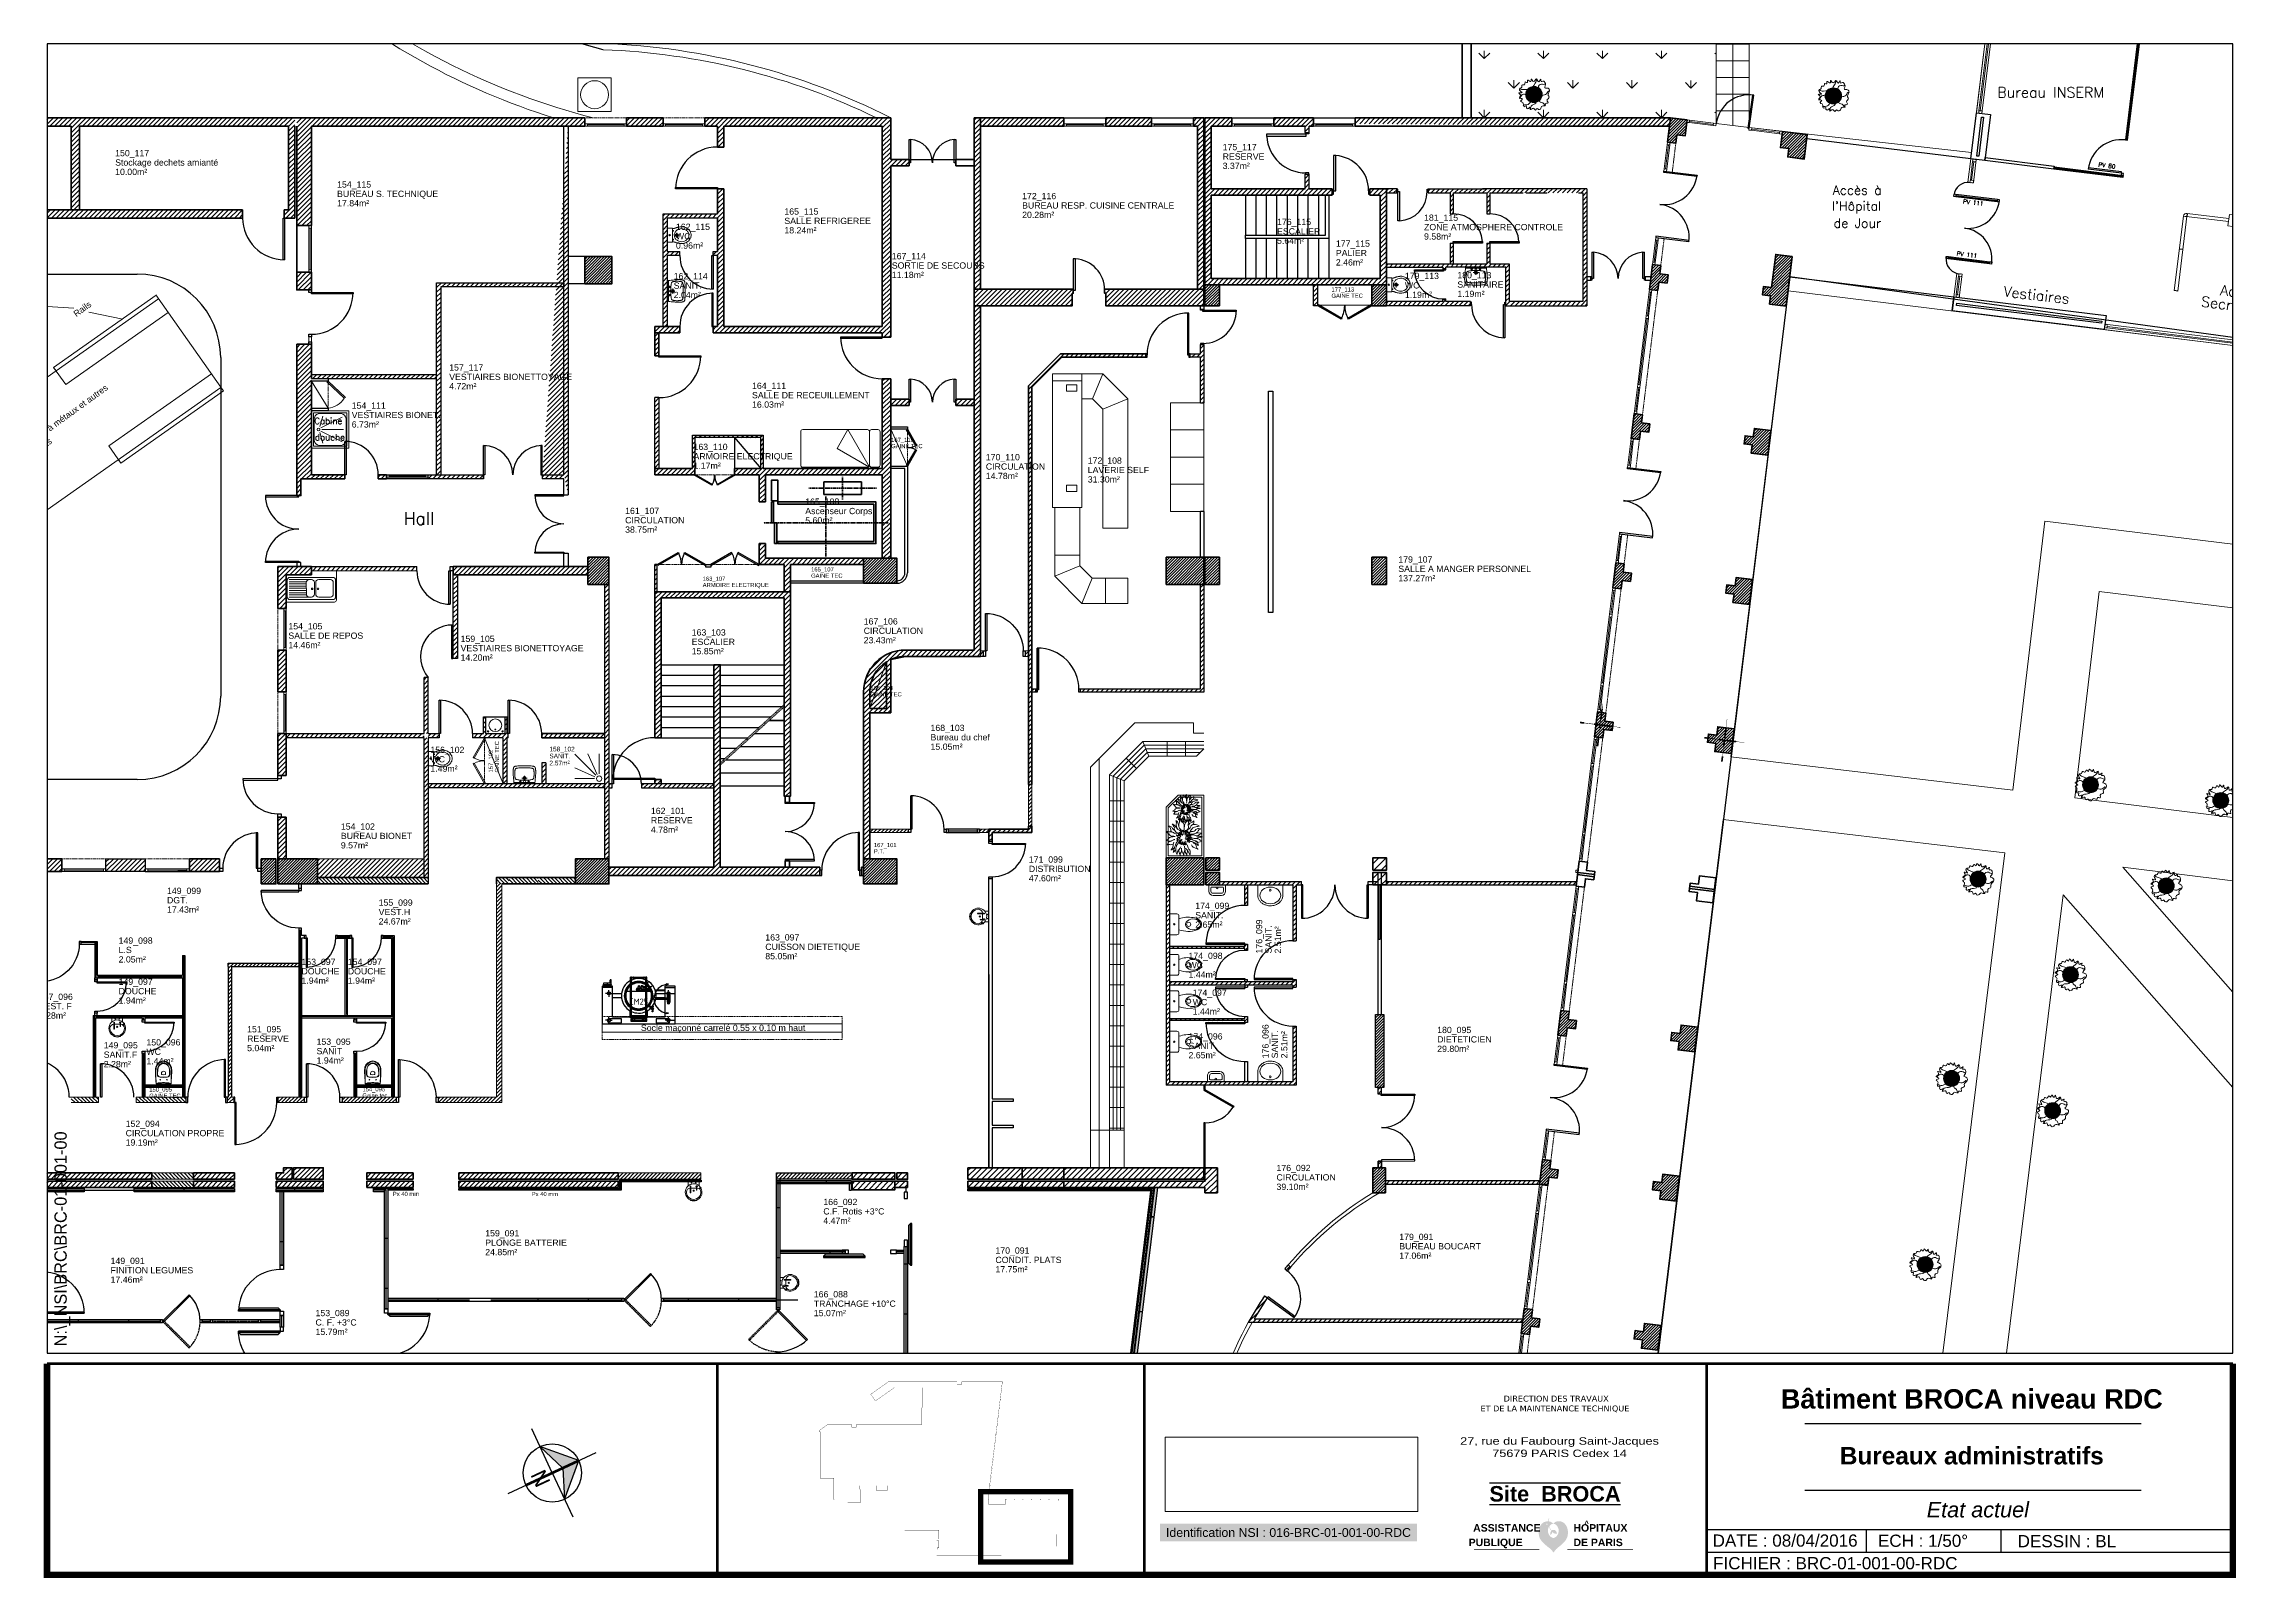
# Paper-space layout 'A3_Direction' of a CAD drawing. Header units: metres, sheet in millimetres. Extents: x 1 to 411, y 0 to 287.
# The model-space entities are those that its viewports show. They can reach past a viewport. Long polylines and large blocks are cut down to what shows.
import ezdxf
from ezdxf.enums import TextEntityAlignment as Align

# ---------------------------------------------------------------- set-up
doc = ezdxf.new("R2010")
doc.units = ezdxf.units.M
doc.header["$LTSCALE"] = 5
for name, pattern in [('AXE', [2, 1.25, -0.25, 0.25, -0.25]), ('CACHE', [9.525, 6.35, -3.175]), ('CACHÉ', [0.25, 0.125, -0.125]), ('CONTINU', [0]), ('INTERROMPU', [0.75, 0.5, -0.25]), ('POINTILLÉS', [0.1, 0.05, -0.05])]:
    doc.linetypes.add(name, pattern=pattern)
doc.layers.get('0').update_dxf_attribs({"lineweight": 0})
for name, color, linetype, lineweight in [('-REP-MATERIEL', 7, 'Continuous', 0), ('006 porte à batteuse', 7, 'Continuous', 0), ('006 Portes', 7, 'Continuous', 0), ('007 Fenêtres', 4, 'Continuous', 0), ('007 porte à batteuse', 7, 'Continuous', 0), ('00_tx_rep_local', 7, 'Continuous', 5), ('011 Sanitaires', 5, 'Continuous', 0), ('400 Lits', 7, 'Continuous', 0), ('800 Espace-vert', 8, 'Continuous', 5), ('801 ABRES JARDINS', 8, 'Continuous', 0), ('900 equipement', 150, 'Continuous', 0), ('_AC2R-PRO-MACON', 7, 'Continuous', 5), ('_AC2R-PRO-MACONNERIE-130 mm', 7, 'Continuous', 18), ('_AC2R-PRO-PANNEAUX 40mm', 7, 'Continuous', 5), ('A_chass', 4, 'Continuous', 20), ('A_MURS_STRU', 7, 'Continuous', 35), ('A_SANI', 5, 'Continuous', 20), ('EQUIPEMENT', 7, 'Continuous', 0), ('MENUISERIE', 153, 'Continuous', 0), ('Mur porteur', 7, 'Continuous', 18), ('Projet cours des convois', 7, 'Continuous', 0)]:
    doc.layers.add(name, color=color, linetype=linetype, lineweight=lineweight)
for name, color, linetype in [('001 tx _rep_local', 7, 'Continuous'), ('00_Fmult', 7, 'Continuous'), ('_contour jardin', 3, 'Continuous'), ('A_ACCÈS', 7, 'CONTINU'), ('A_AGENC', 192, 'Continuous'), ('A_Etiqu_Gaine', 7, 'Continuous'), ('A_Etiqu_Gaine_ancien', 7, 'Continuous'), ('A_Etiqu_Gaine_code', 7, 'Continuous'), ('A_Etiqu_Local', 7, 'Continuous'), ('A_HACH_CLOIS', 7, 'CONTINU'), ('A_HACH_STRUC', 7, 'Continuous'), ('A_MUR_CLOI', 7, 'Continuous'), ('A_MURS_CLOI', 7, 'Continuous'), ('A_PORT', 7, 'Continuous'), ('limite de propriété', 7, 'Continuous'), ('Logo', 7, 'CONTINU')]:
    doc.layers.add(name, color=color, linetype=linetype)
doc.styles.add('ANN', font='ARIALN.TTF', dxfattribs={"width": 1.5, "height": 0.1})
doc.styles.add('ARIAL', font='arial.ttf', dxfattribs={"height": 30})
doc.styles.add('Attribut', font='arial.ttf')
doc.styles.add('MATERIEL', font='isocp.shx', dxfattribs={"height": 15})
doc.styles.add('ROMANS', font='ROMANS')
doc.styles.add('STYLE1', font='arial.ttf', dxfattribs={"height": 0.5})
doc.linetypes.add('ISOLATION', pattern='A,0.0001,-0.1,[134,ltypeshp.shx,S=0.1,R=0,X=-0.1,Y=0],-0.2,[134,ltypeshp.shx,S=0.1,R=180,X=0.1,Y=0],-0.1', length=0.4001)
picture_1 = doc.add_image_def('image1.jpg', size_in_pixel=(1654, 472))
pattern_1 = [(45, (-118.550106, -211.35183), (-0.044901281, 0.044901281), [])]

psp = doc.layouts.new('A3_Direction')

# ---------------------------------------------------------------- texts
at = {"insert": (2.75, 43.05), "char_height": 2.2861, "width": 244.7961, "attachment_point": 1, "rotation": 90}
psp.add_mtext('N:\\\\_NSI\\\\BRC\\\\BRC-01-001-00', dxfattribs=at)
at = {"layer": '00_Fmult', "style": 'STYLE1'}
for s, p in [('DATE : 08/04/2016 ', (313.32, 6.67)), ('ECH : 1/50°', (344.28, 6.64)), ('DESSIN : BL', (370.45, 6.56)), ('FICHIER : BRC-01-001-00-RDC', (313.41, 2.43))]:
    psp.add_text(s, height=2.2861, dxfattribs=at).set_placement(p, align=Align.MIDDLE_LEFT)
at = {"layer": '00_Fmult', "attachment_point": 8}
for s, insert, char_height, style in [('\\pxi-1.4609;{\\fVerdana|b0|i0|c0|p34;\\C5; DIRECTION DES TRAVAUX\\PET DE LA MAINTENANCE TECHNIQUE}', (284.59, 30.67), 1.1059, 'ANN'), ('{\\fArial|b1|i0|c0|p34;Bâtiment BROCA niveau RDC}', (361.87, 31.35), 3.6288, 'STYLE1'), ('{\\C5;27, rue du Faubourg Saint-Jacques\\P75679 PARIS Cedex 14}', (284.65, 22.31), 1.3824, 'ANN'), ('{\\fArial|b1|i0|c0|p34;\\C202;Bureaux administratifs}', (361.86, 20.89), 3.2659, 'STYLE1'), ('{\\fArial|b1|i0|c0|p34;\\L\\OSite  BROCA}', (283.8, 13.94), 2.903, 'STYLE1'), ('{\\fArial|b0|i1|c0|p34;\\C4;Etat actuel}', (363, 10.97), 2.903, 'STYLE1')]:
    psp.add_mtext(s, dxfattribs=dict(at, insert=insert, char_height=char_height, style=style))
at = {"layer": '00_Fmult', "insert": (233.88, 7.33), "char_height": 1.6508, "attachment_point": 8, "style": 'STYLE1', "bg_fill": 1, "box_fill_scale": 1.5, "bg_fill_color": 51, "bg_fill_transparency": 0}
psp.add_mtext('{\\C194;Identification NSI : 016-BRC-01-001-00-RDC\\C6; }', dxfattribs=at)

msp = doc.modelspace()

# ---------------------------------------------------------------- texts
at = {"layer": '00_tx_rep_local', "color": 8, "linetype": 'Continuous', "style": 'ROMANS'}
for s, height, rotation, p in [('Bureau INSERM', 0.25, 360, (193.295, 118.484)), ('PV 80', 0.1, 353, (195.715, 116.83)), ('PV 111', 0.1, 353, (192.471, 115.951)), ('PV 111', 0.1, 353, (192.318, 114.702)), ('Accueil', 0.25, 353.8204, (198.625, 113.753)), ('Vestiaires', 0.25, 353.4829, (193.434, 113.72)), ('Secrétariat', 0.25, 352.9999, (198.167, 113.479))]:
    msp.add_text(s, height=height, rotation=rotation, dxfattribs=at).set_placement(p)
for s, p in [('Accès à', (189.94, 116.158)), ("l'Hôpital", (189.925, 115.778)), ('de Jour', (189.946, 115.366))]:
    msp.add_text(s, height=0.2208, dxfattribs=at).set_placement(p, align=Align.CENTER)
msp.add_text('Hall', height=0.3, dxfattribs=at).set_placement((155.127, 108.252))
at = {"layer": '_AC2R-PRO-MACONNERIE-130 mm', "color": 8, "style": 'ARIAL'}
msp.add_text('Socle maçonné carrelé 0.55 x 0.10 m haut', height=0.15, dxfattribs=at).set_placement((160.809, 96.126))
at = {"layer": '_AC2R-PRO-PANNEAUX 40mm', "color": 8, "style": 'ARIAL'}
for p in [(154.868, 92.173), (158.195, 92.17)]:
    msp.add_text('Px 40 mm', height=0.1, dxfattribs=at).set_placement(p)
at = {"layer": 'A_SANI', "color": 8, "style": 'ROMANS'}
for s, p in [('Cabine', (152.987, 110.665)), ('douche', (153.001, 110.272))]:
    msp.add_text(s, height=0.15, dxfattribs=at).set_placement(p)
at = {"layer": 'Projet cours des convois', "color": 8, "char_height": 0.15, "width": 2.47, "attachment_point": 1, "rotation": 36}
for s, insert in [('{\\fArial|b0|i0|c0|p34;Rails}', (147.198, 113.345)), ('{\\fArial|b0|i0|c0|p34;Benne à métaux et autres objets}', (146.031, 110.215))]:
    msp.add_mtext(s, dxfattribs=dict(at, insert=insert))

# ---------------------------------------------------------------- blocks, each defined once
blk = doc.blocks.new('Rosev_2')
h = blk.add_hatch(color=8)
h.dxf.hatch_style = 1
h.paths.add_polyline_path([(-0.292, 0.723), (-0.712, -0.265), (-0.286, -0.093)])
h.paths.add_polyline_path([(-0.27, -0.131), (-0.696, -0.304), (0.292, -0.723)])
for p, q in [((0, 0), (-0.487, 1.205)), ((-0.292, 0.723), (-0.723, -0.292)), ((-0.285, -0.115), (-0.292, 0.723)), ((1.205, 0.487), (-1.205, -0.487)), ((0.715, 0.311), (-0.712, -0.265)), ((0.731, 0.273), (-0.696, -0.304)), ((0, 0), (0.487, -1.205)), ((-0.723, -0.292), (0.292, -0.723)), ((0.292, -0.723), (-0.285, -0.115))]:
    blk.add_line(p, q)
blk.add_circle((0, 0), 0.78)
at = {"style": 'ARIAL'}
blk.add_text('N', height=0.416, rotation=112, dxfattribs=at).set_placement((0.516, 0.208), align=Align.CENTER)
blk = doc.blocks.new('Logo_AP-HP_2010')
h = blk.add_hatch(color=5)
h.dxf.hatch_style = 1
h.paths.add_polyline_path([(15.26, 3.54, 0.087951), (15.2, 3.58, 0.077698), (15.12, 3.61, 0.03026), (14.91, 3.63, 0.064219), (14.74, 3.62, 0.053297), (14.54, 3.55, -0.035265), (14.4, 3.73, -0.035265), (14.29, 3.92, -0.038017), (14.19, 4.15, -0.033638), (14.14, 4.36, -0.047979), (14.34, 4.58, -0.080912), (14.54, 4.71, -0.061688), (14.85, 4.8, 0.082171), (14.42, 5.12, 0.104414), (14.01, 5.23, 0.004443), (13.97, 5.23, -0.052513), (13.99, 5.44, -0.052513), (14.05, 5.65, -0.024915), (14.09, 5.74, -0.024915), (14.14, 5.82), (14.03, 5.79, 0.023369), (13.99, 5.71, 0.023369), (13.95, 5.63, 0.05238), (13.9, 5.44, 0.05238), (13.89, 5.23, 0.051008), (13.42, 5.19, 0.090273), (13.04, 5.04, 0.070397), (12.64, 4.71, 0.074613), (12.38, 4.31, 0.054663), (12.18, 3.74, 0.057344), (12.13, 3.17, 0.038155), (12.18, 2.55, 0.062487), (12.29, 2.19, 0.038104), (12.54, 1.73, 0.051084), (12.78, 1.42, 0.010974), (13.14, 1.07, 0.010897), (13.51, 0.73, 0.014069), (13.83, 0.47, -0.009376), (14.31, 0.09, -0.043401), (14.53, -0.13, -0.022183), (14.9, -0.61, -0.022183), (15.26, -0.12, -0.043401), (15.47, 0.1, -0.009376), (15.94, 0.49, 0.014069), (16.26, 0.75, 0.010897), (16.62, 1.1, 0.010974), (16.98, 1.46, 0.051084), (17.21, 1.77, 0.038104), (17.45, 2.24, 0.062487), (17.56, 2.6, 0.038155), (17.6, 3.21, 0.057344), (17.53, 3.78, 0.054663), (17.33, 4.35, 0.074613), (17.05, 4.75, 0.070397), (16.66, 5.07, 0.090273), (16.26, 5.22, 0.064201), (15.68, 5.25, 0.104414), (15.27, 5.13, 0.082171), (14.85, 4.8, -0.061688), (15.15, 4.72, -0.080912), (15.36, 4.59, -0.051096), (15.58, 4.36, -0.052273), (15.74, 4.09, -0.097488), (15.87, 3.59, -0.091605), (15.81, 3.04, -0.052863), (15.68, 2.74, -0.047118), (15.47, 2.45, -0.087865), (15.24, 2.26, -0.067468), (14.88, 2.11, -0.067468), (14.52, 2.25, -0.087865), (14.28, 2.43, -0.047118), (14.07, 2.72, -0.052863), (13.93, 3.02, -0.091605), (13.85, 3.57, -0.097488), (13.97, 4.07, -0.037175), (14.08, 4.27, 0.028309), (14.14, 4.06, 0.028309), (14.22, 3.87, 0.032302), (14.35, 3.66, 0.032302), (14.5, 3.47, 0.048008), (14.4, 3.33, 0.048008), (14.34, 3.17, 0.065182), (14.3, 2.94, 0.065182), (14.32, 2.7, 0.05645), (14.42, 2.76, 0.009836), (14.44, 2.78), (14.52, 2.85, 0.112168), (14.62, 3.07, 0.115868), (14.62, 3.31, 0.064855), (14.8, 3.12, 0.064855), (15.02, 2.99, 0.065591), (15.27, 2.92, 0.065591), (15.54, 2.91, 0.07043), (15.49, 3.17, 0.082203), (15.39, 3.37, 0.028832)])
h.paths.add_polyline_path([(13.55, 4.72, -1), (13.78, 4.72, -1)], flags=16)
at = {"color": 5, "const_width": 0.122}
for points in [[(12.27, 0), (0, 0)], [(29.78, 0), (17.51, 0)]]:
    blk.add_lwpolyline(points, dxfattribs=at)
at = {"color": 5, "char_height": 1.4, "attachment_point": 1, "style": 'ARIAL'}
for s, width, insert in [('\\pxqd;{\\fArial|b1|i0|c0|p34;ASSISTANCE}', 10.3743, (-0.15, 4.72)), ('\\pxqd;{\\fArial|b1|i0|c0|p34;HOPITAUX}', 12.471, (18.64, 4.72)), ('\\pxqd;{\\fArial|b1|i0|c0|p34;PUBLIQUE}', 12.2862, (-0.99, 2)), ('\\pxqd;{\\fArial|b1|i0|c0|p34;DE PARIS}', 12.471, (18.64, 2))]:
    blk.add_mtext_dynamic_manual_height_columns(s, width=width, gutter_width=20, heights=[0], dxfattribs=dict(at, insert=insert))
at = {"insert": (20.7, 5.36), "char_height": 1, "width": 5.387, "attachment_point": 1, "style": 'ARIAL'}
blk.add_mtext('{\\fArial|b1|i0|c0|p34;\\C5;^ }', dxfattribs=at)
blk = doc.blocks.new('LOGAPHP_2010')
blk.add_blockref('Logo_AP-HP_2010', (-259.22, -180.76))
blk = doc.blocks.new('BROCA2-G511')
at = {"layer": '400 Lits', "color": 0, "linetype": 'Continuous'}
for p, q in [((0.485936, 43.894112), (0.925049, 44.654682)), ((0.925049, 44.654682), (1.37505, 44.394871)), ((0.493905, 43.886143), (1.37505, 44.394871)), ((0.475049, 43.675259), (0.475049, 43.825253)), ((0.525048, 43.875256), (1.325051, 43.875256)), ((1.37505, 43.675259), (1.37505, 43.825253))]:
    blk.add_line(p, q, dxfattribs=at)
for points in [[(1.37505, 43.924984), (1.37505, 45.475254, 0.414213), (1.325051, 45.525254), (0.525048, 45.525257, 0.414214), (0.475048, 45.475254), (0.475049, 43.924984)], [(0.475049, 43.925259, 0.414213), (0.525048, 43.875259), (1.325051, 43.875256, 0.414214), (1.375051, 43.925259)], [(0.475049, 43.825253, -0.414214), (0.525048, 43.875253), (1.325051, 43.875256, -0.414214), (1.375051, 43.825253)], [(0.475049, 43.675259, 0.414213), (0.525048, 43.625259), (1.325051, 43.625256, 0.414214), (1.375051, 43.675259)]]:
    blk.add_lwpolyline(points, format="xyb", dxfattribs=at)
blk = doc.blocks.new('Lavabo 50 x 60')
at = {"layer": 'MENUISERIE'}
blk.add_lwpolyline([(25, 30), (0, 30), (0, -30), (25, -30)], dxfattribs=at)
blk.add_circle((12.4, 0), 2.17, dxfattribs=at)
blk.add_ellipse((25, 0), major_axis=(0, 25), ratio=0.8, dxfattribs=at)
blk.add_open_spline([(25, -30), (26.2, -30), (27.5, -29.9), (30.9, -29.3), (33, -28.5), (37, -26.5), (38.9, -25.1), (42.2, -22), (43.6, -20.2), (46.2, -16.2), (47.2, -14.1), (49.1, -8.7), (49.8, -5.3), (50.1, 1.4), (49.8, 4.9), (48.3, 11.4), (47.1, 14.5), (43.8, 20.2), (41.7, 22.7), (37.5, 26.1), (35.6, 27.3), (31.6, 29.1), (29.5, 29.6), (26.5, 30), (25.8, 30), (25, 30)], degree=3, knots=[3.14145, 3.14145, 3.14145, 3.14145, 3.284181, 3.284181, 3.536953, 3.536953, 3.789726, 3.789726, 4.042498, 4.042498, 4.29527, 4.29527, 4.645689, 4.645689, 4.996109, 4.996109, 5.346528, 5.346528, 5.696947, 5.696947, 5.946457, 5.946457, 6.195968, 6.195968, 6.283185, 6.283185, 6.283185, 6.283185], dxfattribs=at)
blk = doc.blocks.new('LAV40X25')
for p, q in [((-18, 0), (18, 0)), ((-20, -2), (-20, -15)), ((-15, -7), (-15, -15)), ((-13, -5), (13, -5)), ((-10, -20), (10, -20)), ((-10, -25), (10, -25)), ((15, -15), (15, -7)), ((20, -15), (20, -2))]:
    blk.add_line(p, q)
blk.add_circle((-0.1, -7.1), 2)
for centre, radius, start, end in [((-18, -2), 2, 90, 180), ((18, -2), 2, 0, 90), ((-10, -15), 10, 180, 270), ((-13, -7), 2, 90, 180), ((-10, -15), 5, 180, 270), ((10, -15), 10, 270, 0), ((10, -15), 5, 270, 0), ((13, -7), 2, 0, 90)]:
    blk.add_arc(centre, radius, start, end)
blk = doc.blocks.new('Lavabo40x25')
blk.add_blockref('LAV40X25', (-18, 0))
blk = doc.blocks.new('WC')
at = {"layer": 'EQUIPEMENT'}
for p, q in [((-50, 0), (0, 0)), ((-50, -17.7), (-50, 0)), ((0, 0), (0, -17.5)), ((-5, -22.5), (-45, -22.5))]:
    blk.add_line(p, q, dxfattribs=at)
for centre, radius in [((-25, -45.8), 5), ((-25, -11.2), 1.63)]:
    blk.add_circle(centre, radius, dxfattribs=at)
for centre, radius, start, end in [((-45, -17.5), 5, 180, 270), ((19.8, -44.7), 61.9, 158.9654, 199.9716), ((-17, -56.1), 21, 128.6486, 228.0849), ((-25, -47.1), 8.97, 44.4587, 134.8734), ((-33, -56.1), 21, 311.1188, 51.0842), ((-69.8, -44.7), 61.9, 349.0503, 21.0346), ((-5, -17.5), 5, 270, 0), ((-14.9, -54.3), 26.2, 206.1811, 223.7497), ((-25, -65.1), 11.5, 219.9575, 320.0425), ((-25, -65.1), 8.97, 225.1266, 315.5413), ((-35.1, -54.3), 26.2, 316.2503, 355.2598)]:
    blk.add_arc(centre, radius, start, end, dxfattribs=at)
blk = doc.blocks.new('Porte90-VV-ep8')
at = {"linetype": 'Continuous', "flags": 128}
for points in [[(5, 4), (68.6, 67.6), (70.8, 65.5), (7.1, 1.9), (5, 4)], [(5, 8), (5, 0), (0, 0), (0, 8), (5, 8)], [(100, 8), (100, 0), (95, 0), (95, 8), (100, 8)]]:
    blk.add_lwpolyline(points, dxfattribs=at)
at = {"linetype": 'CACHÉ', "flags": 128}
blk.add_lwpolyline([(5, 4), (68.6, -59.6), (70.8, -57.5), (7.1, 6.1), (5, 4)], dxfattribs=at)
at = {"linetype": 'Continuous'}
blk.add_arc((5, 4), 90, 0, 45, dxfattribs=at)
at = {"linetype": 'CACHÉ'}
blk.add_arc((5, 4), 90, 315, 0, dxfattribs=at)
blk = doc.blocks.new('LAVE-MAINS')
for p, q in [((-13, 0), (-13, -9.8)), ((13, 0), (-13, 0)), ((13, 0), (13, -9.8)), ((-8, -11.2), (-8, -26)), ((-6.4, -11.2), (-6.4, -26)), ((-6.4, -15), (6.8, -15)), ((6.8, -20.1), (6.8, -12.9)), ((7.7, -20.1), (7.7, -12.9)), ((15.4, -15.5), (13.5, -15.5)), ((15.2, -14.4), (17.7, -14.4)), ((15.8, -17.3), (15.2, -14.4)), ((15.5, -12.7), (15.5, -14.4)), ((17.4, -12.7), (15.5, -12.7)), ((17.2, -17.3), (15.8, -17.3)), ((17.7, -14.4), (17.2, -17.3)), ((17.4, -14.4), (17.4, -12.7))]:
    blk.add_line(p, q)
for centre, radius in [((-5, -2.5), 0.8), ((0, -21.5), 1.45), ((5, -2.5), 0.8), ((7.2, -11.2), 1.75)]:
    blk.add_circle(centre, radius)
for centre, radius, start, end in [((0, -25), 20, 37.9519, 28.7298), ((-7.4, -25), 10, 93.5292, 179.7497), ((0, -25), 17.4, 180.0042, 359.9958), ((-6.3, -42.8), 2.12, 189.2073, 251.3363), ((-7.2, -11.2), 0.8, 0, 180), ((-7.2, -26), 0.8, 180, 0), ((0, -25), 21, 250.4755, 289.5245), ((7.2, -20.1), 0.45, 180, 0), ((6.3, -42.8), 2.12, 288.6637, 350.7927), ((7.4, -25), 10, 0.2503, 88.4782)]:
    blk.add_arc(centre, radius, start, end)
blk = doc.blocks.new('A$C312D75F8')
at = {"linetype": 'Continuous'}
for points in [[(-0.05, 0.13), (-0.05, 1.03), (-0.08, 1.03), (-0.08, 0.13), (-0.05, 0.13)], [(-1, 0.13), (-1, 0), (-0.95, 0), (-0.95, 0.13), (-1, 0.13)], [(-0.05, 0.13), (-0.05, 0), (0, 0), (0, 0.13), (-0.05, 0.13)]]:
    blk.add_lwpolyline(points, dxfattribs=at)
blk.add_arc((-0.05, 0.13), 0.9, 90, 180, dxfattribs=at)
blk = doc.blocks.new('A$C1FAD6000')
at = {"linetype": 'AXE', "ltscale": 0.01}
blk.add_line((0.05, -0.04), (1.15, -0.04), dxfattribs=at)
blk.add_lwpolyline([(1.2, -0.08), (0, -0.08), (0, -0.08), (0, 0), (1.2, 0)], close=True)
at = {"ltscale": 100}
for points in [[(0, 0), (0.05, 0), (0.05, -0.08), (0, -0.08)], [(1.15, 0), (1.2, 0), (1.2, -0.08), (1.15, -0.08)]]:
    blk.add_lwpolyline(points, close=True, dxfattribs=at)
blk = doc.blocks.new('Porte100-cf-ep8')
at = {"linetype": 'Continuous', "flags": 128}
for points in [[(10, 8), (10, 108), (13, 108), (13, 8), (10, 8)], [(13, 8), (13, 108), (18, 103), (18, 13), (13, 8)], [(10, 8), (10, 0), (0, 0), (0, 8), (10, 8)], [(120, 8), (120, 0), (110, 0), (110, 8), (120, 8)]]:
    blk.add_lwpolyline(points, dxfattribs=at)
at = {"linetype": 'Continuous'}
blk.add_arc((10, 8), 100, 0, 90, dxfattribs=at)
blk = doc.blocks.new('Porte100-ep8')
at = {"linetype": 'Continuous', "flags": 128}
for points in [[(5, 8), (5, 108), (8, 108), (8, 8), (5, 8)], [(5, 8), (5, 0), (0, 0), (0, 8), (5, 8)], [(110, 8), (110, 0), (105, 0), (105, 8), (110, 8)]]:
    blk.add_lwpolyline(points, dxfattribs=at)
at = {"linetype": 'Continuous'}
blk.add_arc((5, 8), 100, 0, 90, dxfattribs=at)
blk = doc.blocks.new('A$C72521E5B')
at = {"linetype": 'Continuous', "flags": 128}
for points in [[(0, 8.0002), (0, 88.0002), (3, 88.0002), (3, 8.0002), (0, 8.0002)], [(0, 8.0002), (0, 0), (-5, 0), (-5, 8.0002), (0, 8.0002)], [(85, 8.0002), (85, 0), (80, 0), (80, 8.0002), (85, 8.0002)]]:
    blk.add_lwpolyline(points, dxfattribs=at)
at = {"linetype": 'Continuous'}
blk.add_arc((0, 8.0002), 80, 0, 90, dxfattribs=at)
blk = doc.blocks.new('A$C59805A40')
at = {"linetype": 'Continuous', "flags": 128}
for points in [[(0.08, -0.05), (0, -0.05), (0, 0), (0.08, 0), (0.08, -0.05)], [(0.04, -0.05), (0.746, -0.758), (0.725, -0.779), (0.019, -0.071), (0.04, -0.05)], [(0.08, -1.1), (0, -1.1), (0, -1.05), (0.08, -1.05), (0.08, -1.1)]]:
    blk.add_lwpolyline(points, dxfattribs=at)
at = {"linetype": 'CACHÉ', "flags": 128}
blk.add_lwpolyline([(0.04, -0.05), (-0.667, -0.757), (-0.646, -0.778), (0.061, -0.071), (0.04, -0.05)], dxfattribs=at)
at = {"linetype": 'CACHÉ'}
blk.add_arc((0.082, 0.052), 1.103, 227.2007, 267.7993, dxfattribs=at)
at = {"linetype": 'Continuous'}
blk.add_arc((-0.001, 0.048), 1.099, 272.1212, 312.8025, dxfattribs=at)
blk = doc.blocks.new('Porte70-ep6')
at = {"linetype": 'Continuous', "flags": 128}
for points in [[(6, -5), (0, -5), (0, 0), (6, 0), (6, -5)], [(6, -5), (76, -5), (76, -8), (6, -8), (6, -5)], [(6, -80), (0, -80), (0, -75), (6, -75), (6, -80)]]:
    blk.add_lwpolyline(points, dxfattribs=at)
at = {"linetype": 'Continuous'}
blk.add_arc((6, -5), 70, 270, 0, dxfattribs=at)
blk = doc.blocks.new('Porte90-ep6')
at = {"linetype": 'Continuous', "flags": 128}
for points in [[(-100, -6), (-100, 0), (-95, 0), (-95, -6), (-100, -6)], [(-5, -6), (-5, 0), (0, 0), (0, -6), (-5, -6)], [(-5, -6), (-5, -96), (-8, -96), (-8, -6), (-5, -6)]]:
    blk.add_lwpolyline(points, dxfattribs=at)
at = {"linetype": 'Continuous'}
blk.add_arc((-5, -6), 90, 180, 270, dxfattribs=at)
blk = doc.blocks.new('A$C2BAC1A72')
at = {"linetype": 'Continuous', "flags": 128}
for points in [[(0.05, 0.13), (0.05, 0.93), (0.08, 0.93), (0.08, 0.13), (0.05, 0.13)], [(0.05, 0.13), (0.05, 0), (0, 0), (0, 0.13), (0.05, 0.13)], [(0.9, 0.13), (0.9, 0), (0.85, 0), (0.85, 0.13), (0.9, 0.13)]]:
    blk.add_lwpolyline(points, dxfattribs=at)
at = {"linetype": 'Continuous'}
blk.add_arc((0.05, 0.13), 0.8, 0, 90, dxfattribs=at)
blk = doc.blocks.new('A_Etiqu_Local')
at = {"style": 'Attribut', "flags": 1}
for tag, p in [('CODE_HOPITAL', (-0.446, 1.632)), ('CODE_SITE', (-0.446, 1.407)), ('CODE_BATIMENT', (-0.446, 1.182)), ('CODE_SECTEUR', (-0.446, 0.957)), ('CODE_ETAGE', (-0.446, 0.732)), ('SECTEUR_ACTIVITE', (-0.446, -1.068)), ('NOM_NORMALISE', (-0.446, -0.843)), ('VOLUME', (-0.446, -1.518)), ('SOUS_SECTEUR_ACTIVITE', (-0.446, -1.293)), ('SERVICE', (-0.446, -1.743)), ('CODE_UG', (-0.446, -1.968)), ('CODE_UA', (-0.446, -2.193)), ('CODE_POLE', (-0.446, -2.418)), ('OCCUPANT_EXTERNE', (-0.446, -2.643)), ('ACCES_HANDICAPES', (-0.446, -3.093)), ('DISPONIBILITE', (-0.446, -2.868)), ('NATURE_SOL', (-0.446, -3.318)), ('RISQUE_LABORATOIRE', (-0.446, -3.543)), ('AMIANTE', (-0.446, -3.768))]:
    blk.add_attdef(tag, p, '', height=0.15, dxfattribs=at)
at = {"layer": 'A_Etiqu_Local', "style": 'Attribut'}
for tag, p in [('CODE_PIECE', (-0.446, 0.282)), ('NOM_USAGE', (-0.446, 0.057)), ('SURFACE', (-0.446, -0.168))]:
    blk.add_attdef(tag, p, '', height=0.15, dxfattribs=at)
blk = doc.blocks.new('A_Etiqu_Gaine')
at = {"style": 'Attribut', "flags": 1}
for tag, p in [('CODE_HOPITAL', (-0.432, 0.865)), ('CODE_SITE', (-0.432, 0.715)), ('CODE_BATIMENT', (-0.432, 0.565)), ('CODE_SECTEUR', (-0.432, 0.415)), ('CODE_ETAGE', (-0.432, 0.265)), ('SECTEUR_ACTIVITE', (-0.432, -0.485)), ('NOM_NORMALISE', (-0.432, -0.335)), ('SOUS_SECTEUR_ACTIVITE', (-0.432, -0.635)), ('SURFACE', (-0.432, -0.785)), ('CODE_UG', (-0.432, -0.935)), ('CODE_POLE', (-0.432, -1.085)), ('AMIANTE', (-0.432, -1.235))]:
    blk.add_attdef(tag, p, '', height=0.1, dxfattribs=at)
at = {"layer": 'A_Etiqu_Gaine', "style": 'Attribut'}
blk.add_attdef('NOM_USAGE', (-0.432, -0.185), '', height=0.1, dxfattribs=at)
at = {"layer": 'A_Etiqu_Gaine_ancien', "style": 'Attribut'}
blk.add_attdef('CODE_PIECE_ANCIEN', (-0.432, 0.115), '', height=0.1, dxfattribs=at)
at = {"layer": 'A_Etiqu_Gaine_code', "style": 'Attribut'}
blk.add_attdef('CODE_PIECE', (-0.432, -0.035), '', height=0.1, dxfattribs=at)
blk = doc.blocks.new('Porte-coul-100-ep8')
at = {"linetype": 'Continuous'}
for points in [[(-130, 8), (-130, 0), (-115, 0), (-115, 8), (-130, 8)], [(45.2, 18), (-54.8, 18), (-54.8, 15), (45.2, 15), (45.2, 18)], [(45.2, 15), (-54.8, 15), (-49.8, 10), (40.2, 10), (45.2, 15)], [(-15, 8), (-15, 0), (0, 0), (0, 8), (-15, 8)]]:
    blk.add_lwpolyline(points, dxfattribs=at)
blk.add_lwpolyline([(-67, 15, 0, 0, 0), (-84.7, 15, 5, 0, 0), (-98.1, 15, 0, 0, 0)], format="xyseb")
blk = doc.blocks.new('Bac-douche-80')
for p, q in [((-80, -40), (-80, 40)), ((-80, 40), (0, 40)), ((-78, -26), (-78, 26)), ((-19.8, 0), (-71.6, 0)), ((-18, 4.1), (-68.6, 29.6)), ((-66, 38), (-14, 38)), ((-15.1, 7.2), (-22.6, 32.4)), ((-2, -26), (-2, 26)), ((0, -40), (0, 40)), ((-80, -40), (0, -40)), ((-18, -4.1), (-68.6, -29.6)), ((-66, -38), (-14, -38)), ((-15.1, -7.2), (-22.6, -32.4))]:
    blk.add_line(p, q)
blk.add_circle((-12, 0), 3.1)
for centre, start, end in [((-66, 26), 90, 180), ((-14, 26), 0, 90), ((-66, -26), 180, 270), ((-14, -26), 270, 0)]:
    blk.add_arc(centre, 12, start, end)
blk = doc.blocks.new('A$C4F0C701B')
at = {"linetype": 'ByBlock'}
for p, q in [((0.189, 0.983), (0.189, 1.047)), ((0.197, 1.055), (0.211, 1.055)), ((0.219, 0.983), (0.219, 1.047)), ((0.682, 0.198), (0.682, 1.114)), ((0.685, 1.117), (0.697, 1.117)), ((0.686, 1.039), (0.692, 1.043)), ((0.686, 1.031), (0.686, 1.039)), ((0.692, 1.027), (0.686, 1.031)), ((0.692, 1.043), (0.7, 1.039)), ((0.7, 1.031), (0.692, 1.027)), ((0.7, 0.198), (0.7, 1.114)), ((0.7, 1.1), (0.7, 1.114)), ((0.7, 1.039), (0.7, 1.031)), ((0.704, 1.117), (1.045, 1.117)), ((0.704, 1.097), (1.045, 1.097)), ((0.769, 1.097), (0.755, 1.067)), ((1.048, 0.198), (1.048, 1.114)), ((1.048, 1.1), (1.048, 1.114)), ((1.05, 1.039), (1.057, 1.043)), ((1.05, 1.031), (1.05, 1.039)), ((1.057, 1.027), (1.05, 1.031)), ((1.051, 1.117), (1.065, 1.117)), ((1.057, 1.043), (1.064, 1.039)), ((1.064, 1.031), (1.057, 1.027)), ((1.064, 1.039), (1.064, 1.031)), ((1.068, 0.198), (1.068, 1.114)), ((0, 0.9), (0, 0)), ((0.25, 0.9), (0, 0.9)), ((0.25, 0.87), (0, 0.87)), ((0.035, 0.968), (0.025, 0.938)), ((0.025, 0.938), (0.225, 0.938)), ((0.1, 0.903), (0.025, 0.938)), ((0.215, 0.968), (0.035, 0.968)), ((0.12, 0.727), (0.082, 0.727)), ((0.1, 0.903), (0.15, 0.903)), ((0.184, 0.727), (0.141, 0.727)), ((0.15, 0.903), (0.225, 0.938)), ((0.163, 0.769), (0.163, 0.807)), ((0.163, 0.706), (0.163, 0.748)), ((0.163, 0.685), (0.163, 0.647)), ((0.197, 0.975), (0.211, 0.975)), ((0.205, 0.727), (0.243, 0.727)), ((0.225, 0.938), (0.215, 0.968)), ((0.225, 0.938), (0.225, 0.938)), ((0.25, 0.155), (0.25, 0.9)), ((0.25, 0.9), (0.25, 0.9)), ((0.462, 0.715), (0.25, 0.715)), ((0.25, 0.625), (0.462, 0.625)), ((0.59, 0.864), (0.576, 0.849)), ((0.59, 0.864), (0.59, 0.864)), ((0.601, 0.853), (0.59, 0.864)), ((0.661, 0.934), (0.661, 0.934)), ((0.661, 0.934), (0.672, 0.924)), ((0.675, 0.948), (0.675, 0.948)), ((0.685, 0.94), (0.692, 0.945)), ((0.686, 0.941), (0.685, 0.94)), ((0.686, 0.932), (0.686, 0.941)), ((0.692, 0.928), (0.686, 0.932)), ((0.692, 0.945), (0.7, 0.941)), ((0.7, 0.932), (0.692, 0.928)), ((0.7, 0.941), (0.7, 0.932)), ((1.05, 0.941), (1.057, 0.945)), ((1.05, 0.932), (1.05, 0.941)), ((1.057, 0.928), (1.05, 0.932)), ((1.057, 0.945), (1.064, 0.941)), ((1.064, 0.932), (1.057, 0.928)), ((1.064, 0.941), (1.064, 0.932)), ((1.064, 0.938), (1.064, 0.938)), ((1.078, 0.924), (1.078, 0.924)), ((1.16, 0.864), (1.149, 0.853)), ((1.149, 0.853), (1.149, 0.853)), ((1.254, 0.618), (1.233, 0.611)), ((1.233, 0.611), (1.233, 0.582)), ((1.233, 0.582), (1.254, 0.582)), ((1.275, 0.753), (1.243, 0.649)), ((1.243, 0.649), (1.244, 0.614)), ((1.244, 0.582), (1.245, 0.539)), ((1.245, 0.539), (1.281, 0.436)), ((1.282, 0.618), (1.254, 0.618)), ((1.254, 0.582), (1.282, 0.582)), ((1.266, 0.81), (1.5, 0.81)), ((1.269, 0.8), (1.5, 0.8)), ((1.339, 0.843), (1.275, 0.753)), ((1.282, 0.582), (1.282, 0.618)), ((1.282, 0.611), (1.282, 0.589)), ((1.592, 0.611), (1.282, 0.611)), ((1.282, 0.589), (1.592, 0.589)), ((1.5, 0.715), (1.288, 0.715)), ((1.288, 0.625), (1.5, 0.625)), ((1.427, 0.908), (1.339, 0.843)), ((1.531, 0.944), (1.427, 0.908)), ((1.5, 0.9), (1.5, 0.611)), ((1.75, 0.9), (1.5, 0.9)), ((1.5, 0.87), (1.75, 0.87)), ((1.5, 0.589), (1.5, 0.155)), ((1.545, 0.727), (1.507, 0.727)), ((1.529, 0.956), (1.536, 0.935)), ((1.592, 0.949), (1.529, 0.956)), ((1.536, 0.942), (1.529, 0.942)), ((1.536, 0.935), (1.592, 0.949)), ((1.568, 0.682), (1.564, 0.671)), ((1.564, 0.674), (1.564, 0.681)), ((1.564, 0.681), (1.571, 0.681)), ((1.564, 0.674), (1.564, 0.674)), ((1.564, 0.667), (1.564, 0.674)), ((1.564, 0.611), (1.564, 0.667)), ((1.564, 0.611), (1.564, 0.667)), ((1.564, 0.526), (1.564, 0.589)), ((1.564, 0.526), (1.564, 0.589)), ((1.564, 0.526), (1.564, 0.526)), ((1.564, 0.519), (1.564, 0.526)), ((1.564, 0.519), (1.564, 0.519)), ((1.571, 0.512), (1.564, 0.519)), ((1.566, 0.727), (1.609, 0.727)), ((1.577, 0.688), (1.568, 0.682)), ((1.571, 0.681), (1.578, 0.688)), ((1.571, 0.681), (1.571, 0.681)), ((1.571, 0.512), (1.571, 0.512)), ((1.578, 0.512), (1.571, 0.512)), ((1.576, 0.589), (1.578, 0.582)), ((1.578, 0.688), (1.607, 0.688)), ((1.578, 0.688), (1.607, 0.688)), ((1.585, 0.618), (1.578, 0.611)), ((1.578, 0.582), (1.6, 0.575)), ((1.585, 0.512), (1.578, 0.512)), ((1.585, 0.512), (1.578, 0.512)), ((1.585, 0.681), (1.585, 0.702)), ((1.585, 0.702), (1.6, 0.702)), ((1.6, 0.681), (1.585, 0.681)), ((1.607, 0.611), (1.585, 0.618)), ((1.585, 0.519), (1.585, 0.498)), ((1.6, 0.519), (1.585, 0.519)), ((1.588, 0.769), (1.588, 0.807)), ((1.588, 0.706), (1.588, 0.748)), ((1.588, 0.685), (1.588, 0.647)), ((1.6, 0.604), (1.592, 0.611)), ((1.592, 0.589), (1.6, 0.589)), ((1.6, 0.702), (1.6, 0.681)), ((1.6, 0.596), (1.6, 0.604)), ((1.6, 0.589), (1.6, 0.596)), ((1.6, 0.575), (1.614, 0.596)), ((1.6, 0.498), (1.6, 0.519)), ((1.607, 0.512), (1.6, 0.512)), ((1.607, 0.512), (1.6, 0.512)), ((1.607, 0.688), (1.607, 0.688)), ((1.607, 0.688), (1.614, 0.688)), ((1.614, 0.596), (1.607, 0.611)), ((1.614, 0.512), (1.607, 0.512)), ((1.614, 0.688), (1.614, 0.688)), ((1.614, 0.688), (1.621, 0.681)), ((1.614, 0.512), (1.614, 0.512)), ((1.621, 0.512), (1.614, 0.512)), ((1.621, 0.681), (1.621, 0.674)), ((1.621, 0.681), (1.621, 0.681)), ((1.621, 0.674), (1.621, 0.526)), ((1.621, 0.526), (1.621, 0.674)), ((1.621, 0.674), (1.621, 0.674)), ((1.621, 0.526), (1.621, 0.519)), ((1.621, 0.526), (1.621, 0.526)), ((1.621, 0.519), (1.621, 0.512)), ((1.621, 0.519), (1.621, 0.519)), ((1.63, 0.727), (1.743, 0.727)), ((1.75, 0), (1.75, 0.9)), ((0.075, 0), (1.75, 0)), ((0.12, 0.083), (0.082, 0.083)), ((0.46, 0.12), (0.14, 0.12)), ((0.14, 0.12), (0.14, 0.02)), ((0.14, 0.02), (0.46, 0.02)), ((0.14, 0.02), (0.14, 0.02)), ((0.184, 0.083), (0.141, 0.083)), ((0.163, 0.125), (0.163, 0.163)), ((0.163, 0.062), (0.163, 0.104)), ((0.163, 0.041), (0.163, 0.003)), ((0.205, 0.083), (0.243, 0.083)), ((1.5, 0.155), (0.25, 0.155)), ((0.46, 0.02), (0.46, 0.12)), ((0.663, 0.315), (0.663, 0.165)), ((0.663, 0.165), (1.087, 0.165)), ((1.085, 0.19), (0.665, 0.19)), ((0.665, 0.19), (0.665, 0.16)), ((0.665, 0.16), (1.085, 0.16)), ((0.665, 0.16), (0.665, 0.16)), ((0.673, 0.195), (0.673, 0.19)), ((0.713, 0.195), (0.673, 0.195)), ((0.673, 0.19), (0.673, 0.19)), ((0.673, 0.19), (0.713, 0.19)), ((0.683, 0.128), (0.683, 0.063)), ((0.713, 0.128), (0.683, 0.128)), ((0.683, 0.063), (0.683, 0.063)), ((0.683, 0.063), (0.713, 0.063)), ((0.685, 0.195), (0.697, 0.195)), ((0.686, 0.41), (0.692, 0.414)), ((0.686, 0.402), (0.686, 0.41)), ((0.692, 0.398), (0.686, 0.402)), ((0.691, 0.117), (0.698, 0.121)), ((0.691, 0.109), (0.691, 0.117)), ((0.698, 0.105), (0.691, 0.109)), ((0.698, 0.087), (0.691, 0.083)), ((0.691, 0.083), (0.691, 0.074)), ((0.691, 0.074), (0.698, 0.07)), ((0.692, 0.414), (0.7, 0.41)), ((0.7, 0.402), (0.692, 0.398)), ((0.698, 0.121), (0.705, 0.117)), ((0.705, 0.109), (0.698, 0.105)), ((0.705, 0.083), (0.698, 0.087)), ((0.698, 0.07), (0.705, 0.074)), ((0.7, 0.41), (0.7, 0.402)), ((0.705, 0.117), (0.705, 0.109)), ((0.705, 0.088), (0.705, 0.068)), ((0.713, 0.088), (0.705, 0.088)), ((0.705, 0.074), (0.705, 0.083)), ((0.713, 0.078), (0.705, 0.078)), ((0.705, 0.068), (0.705, 0.068)), ((0.705, 0.068), (0.713, 0.068)), ((0.713, 0.19), (0.713, 0.195)), ((0.713, 0.063), (0.713, 0.128)), ((0.713, 0.068), (0.713, 0.088)), ((0.72, 0.128), (0.72, 0.063)), ((0.767, 0.128), (0.72, 0.128)), ((1.03, 0.086), (0.72, 0.086)), ((0.72, 0.086), (0.72, 0.071)), ((0.72, 0.071), (1.03, 0.071)), ((0.72, 0.071), (0.72, 0.071)), ((0.72, 0.063), (1.03, 0.063)), ((0.735, 0.16), (0.735, 0.145)), ((0.815, 0.16), (0.735, 0.16)), ((0.735, 0.145), (0.767, 0.145)), ((0.767, 0.145), (0.767, 0.095)), ((0.767, 0.095), (0.782, 0.095)), ((0.782, 0.095), (0.782, 0.145)), ((0.782, 0.145), (0.782, 0.145)), ((0.782, 0.145), (0.815, 0.145)), ((0.968, 0.128), (0.782, 0.128)), ((0.815, 0.145), (0.815, 0.16)), ((0.935, 0.145), (0.935, 0.16)), ((0.935, 0.16), (1.015, 0.16)), ((0.968, 0.145), (0.935, 0.145)), ((0.968, 0.095), (0.968, 0.145)), ((0.968, 0.145), (0.968, 0.145)), ((0.983, 0.095), (0.968, 0.095)), ((0.983, 0.145), (0.983, 0.095)), ((1.015, 0.145), (0.983, 0.145)), ((1.03, 0.128), (0.983, 0.128)), ((1.015, 0.16), (1.015, 0.145)), ((1.03, 0.063), (1.03, 0.128)), ((1.03, 0.071), (1.03, 0.086)), ((1.077, 0.195), (1.037, 0.195)), ((1.037, 0.195), (1.037, 0.19)), ((1.037, 0.19), (1.077, 0.19)), ((1.037, 0.19), (1.037, 0.19)), ((1.037, 0.128), (1.037, 0.063)), ((1.067, 0.128), (1.037, 0.128)), ((1.045, 0.088), (1.037, 0.088)), ((1.037, 0.088), (1.037, 0.068)), ((1.037, 0.078), (1.045, 0.078)), ((1.037, 0.068), (1.045, 0.068)), ((1.037, 0.068), (1.037, 0.068)), ((1.037, 0.063), (1.037, 0.063)), ((1.037, 0.063), (1.067, 0.063)), ((1.052, 0.121), (1.045, 0.117)), ((1.045, 0.117), (1.045, 0.109)), ((1.045, 0.109), (1.052, 0.105)), ((1.045, 0.068), (1.045, 0.088)), ((1.045, 0.083), (1.052, 0.087)), ((1.045, 0.074), (1.045, 0.083)), ((1.052, 0.07), (1.045, 0.074)), ((1.05, 0.41), (1.057, 0.414)), ((1.05, 0.402), (1.05, 0.41)), ((1.057, 0.398), (1.05, 0.402)), ((1.051, 0.195), (1.065, 0.195)), ((1.059, 0.117), (1.052, 0.121)), ((1.052, 0.105), (1.059, 0.109)), ((1.052, 0.087), (1.059, 0.083)), ((1.059, 0.074), (1.052, 0.07)), ((1.057, 0.414), (1.064, 0.41)), ((1.064, 0.402), (1.057, 0.398)), ((1.059, 0.109), (1.059, 0.117)), ((1.059, 0.083), (1.059, 0.074)), ((1.064, 0.41), (1.064, 0.402)), ((1.067, 0.063), (1.067, 0.128)), ((1.077, 0.19), (1.077, 0.195)), ((1.085, 0.16), (1.085, 0.19)), ((1.087, 0.165), (1.087, 0.315)), ((1.281, 0.436), (1.347, 0.349)), ((1.29, 0.12), (1.29, 0.02)), ((1.61, 0.12), (1.29, 0.12)), ((1.29, 0.02), (1.29, 0.02)), ((1.29, 0.02), (1.61, 0.02)), ((1.347, 0.349), (1.438, 0.286)), ((1.438, 0.286), (1.525, 0.257)), ((1.545, 0.083), (1.507, 0.083)), ((1.536, 0.251), (1.522, 0.258)), ((1.536, 0.265), (1.529, 0.244)), ((1.529, 0.244), (1.592, 0.251)), ((1.592, 0.251), (1.536, 0.265)), ((1.566, 0.083), (1.609, 0.083)), ((1.585, 0.498), (1.6, 0.498)), ((1.588, 0.125), (1.588, 0.163)), ((1.588, 0.062), (1.588, 0.104)), ((1.588, 0.041), (1.588, 0.003)), ((1.61, 0.02), (1.61, 0.12)), ((1.63, 0.083), (1.743, 0.083))]:
    blk.add_line(p, q, dxfattribs=at)
at = {"linetype": 'INTERROMPU', "ltscale": 20}
for p, q in [((1.102, 1.002), (1.089, 0.975)), ((0.576, 0.849), (0.587, 0.839)), ((0.587, 0.839), (0.601, 0.853)), ((0.661, 0.934), (0.59, 0.864)), ((0.59, 0.864), (0.601, 0.853)), ((0.601, 0.853), (0.672, 0.924)), ((0.675, 0.948), (0.661, 0.934)), ((0.672, 0.924), (0.661, 0.934)), ((0.672, 0.924), (0.686, 0.938)), ((0.686, 0.938), (0.675, 0.948)), ((1.075, 0.948), (1.064, 0.938)), ((1.064, 0.938), (1.078, 0.924)), ((1.089, 0.934), (1.075, 0.948)), ((1.089, 0.934), (1.078, 0.924)), ((1.078, 0.924), (1.089, 0.934)), ((1.078, 0.924), (1.149, 0.853)), ((1.089, 0.975), (1.092, 0.942)), ((1.16, 0.864), (1.089, 0.934)), ((1.092, 0.942), (1.111, 0.912)), ((1.111, 0.912), (1.142, 0.893)), ((1.142, 0.893), (1.174, 0.889)), ((1.149, 0.853), (1.16, 0.864)), ((1.149, 0.853), (1.163, 0.839)), ((1.174, 0.849), (1.16, 0.864)), ((1.163, 0.839), (1.174, 0.849)), ((1.174, 0.889), (1.201, 0.903))]:
    blk.add_line(p, q, dxfattribs=at)
at = {"ltscale": 100}
blk.add_line((0.125, 0.9), (0.125, 0.982), dxfattribs=at)
at = {"linetype": 'INTERROMPU', "ltscale": 70}
blk.add_line((0.585, 0.78), (1.165, 0.78), dxfattribs=at)
for p, q in [((0, 0), (1.675, 0)), ((1.18, 0.349), (1.115, 0.422)), ((1.187, 0.377), (1.13, 0.438)), ((1.179, 0.408), (1.179, 0.418)), ((1.179, 0.418), (1.232, 0.418)), ((1.179, 0.408), (1.232, 0.408)), ((1.194, 0.408), (1.194, 0.382)), ((1.194, 0.333), (1.194, 0.295)), ((1.216, 0.408), (1.216, 0.382)), ((1.216, 0.333), (1.216, 0.295)), ((1.232, 0.408), (1.232, 0.418))]:
    blk.add_line(p, q)
at = {"linetype": 'ByBlock'}
for centre, radius in [((0.163, 0.727), 0.038), ((0.692, 0.937), 0.004), ((0.822, 0.835), 0.005), ((0.822, 0.815), 0.005), ((0.822, 0.795), 0.005), ((0.842, 0.855), 0.005), ((0.842, 0.835), 0.005), ((0.842, 0.835), 0.005), ((0.842, 0.815), 0.005), ((0.842, 0.815), 0.005), ((0.842, 0.795), 0.005), ((0.862, 0.895), 0.005), ((0.862, 0.875), 0.005), ((0.862, 0.855), 0.005), ((0.862, 0.835), 0.005), ((0.862, 0.835), 0.005), ((0.862, 0.815), 0.005), ((0.862, 0.815), 0.005), ((0.862, 0.795), 0.005), ((0.882, 0.915), 0.005), ((0.882, 0.895), 0.005), ((0.882, 0.855), 0.005), ((0.882, 0.855), 0.005), ((0.882, 0.835), 0.005), ((0.882, 0.815), 0.005), ((0.882, 0.795), 0.005), ((0.902, 0.895), 0.005), ((0.902, 0.875), 0.005), ((0.902, 0.835), 0.005), ((0.902, 0.815), 0.005), ((0.902, 0.795), 0.005), ((0.922, 0.875), 0.005), ((0.922, 0.855), 0.005), ((0.922, 0.835), 0.005), ((0.922, 0.795), 0.005), ((0.942, 0.915), 0.005), ((0.942, 0.895), 0.005), ((0.942, 0.855), 0.005), ((0.942, 0.835), 0.005), ((0.942, 0.815), 0.005), ((0.942, 0.795), 0.005), ((0.962, 0.915), 0.005), ((0.962, 0.895), 0.005), ((0.962, 0.855), 0.005), ((0.962, 0.815), 0.005), ((0.962, 0.795), 0.005), ((0.982, 0.875), 0.005), ((0.982, 0.855), 0.005), ((0.982, 0.835), 0.005), ((0.982, 0.795), 0.005), ((1.002, 0.895), 0.005), ((1.002, 0.875), 0.005), ((1.002, 0.835), 0.005), ((1.002, 0.815), 0.005), ((1.002, 0.795), 0.005), ((1.022, 0.875), 0.005), ((1.022, 0.855), 0.005), ((1.022, 0.835), 0.005), ((1.022, 0.815), 0.005), ((1.022, 0.795), 0.005), ((1.042, 0.835), 0.005), ((1.042, 0.815), 0.005), ((1.042, 0.795), 0.005), ((1.057, 0.937), 0.004), ((1.081, 0.808), 0.005), ((1.088, 0.829), 0.005), ((1.088, 0.789), 0.005), ((1.108, 0.849), 0.005), ((1.108, 0.829), 0.005), ((1.108, 0.809), 0.005), ((1.111, 0.789), 0.005), ((1.128, 0.809), 0.005), ((1.136, 0.789), 0.005), ((1.588, 0.727), 0.038), ((1.589, 0.72), 0.0176), ((1.589, 0.487), 0.0176), ((1.589, 0.663), 0.0106), ((1.589, 0.536), 0.0106), ((0.163, 0.083), 0.038), ((0.692, 0.406), 0.004), ((0.705, 0.078), 0.005), ((1.045, 0.078), 0.005), ((1.057, 0.406), 0.004), ((1.588, 0.083), 0.038)]:
    blk.add_circle(centre, radius, dxfattribs=at)
for centre, radius in [((1.205, 0.358), 0.0267), ((1.205, 0.358), 0.0167), ((1.205, 0.296), 0.0112)]:
    blk.add_circle(centre, radius)
for centre, radius, start, end in [((0.197, 1.047), 0.008, 90, 180), ((0.211, 1.047), 0.008, 0, 90), ((0.875, 0.67), 0.415, 117.7654, 242.2317), ((0.685, 1.114), 0.00314, 90, 180), ((0.697, 1.114), 0.00314, 0, 90), ((0.704, 1.114), 0.00301, 90, 180), ((0.704, 1.1), 0.00301, 180, 270), ((0.875, 0.67), 0.415, 64.9817, 114.8646), ((0.875, 0.67), 0.345, 59.9774, 120.3838), ((0.875, 0.67), 0.33, 58.4605, 121.9234), ((0.741, 1.107), 0.01, 270, 90), ((-1.222, 0.336), 2.299, 18.8113, 19.328), ((1.008, 1.107), 0.01, 90, 270), ((1.045, 1.114), 0.00301, 0, 90), ((1.045, 1.1), 0.00301, 270, 0), ((1.051, 1.114), 0.00326, 90, 180), ((1.065, 1.114), 0.00326, 0, 90), ((0.875, 0.67), 0.415, 351.7686, 62.2243), ((0.197, 0.983), 0.008, 180, 270), ((0.211, 0.983), 0.008, 270, 0), ((0.875, 0.67), 0.345, 124.0819, 235.9152), ((0.875, 0.67), 0.33, 125.8628, 234.1343), ((0.875, 0.67), 0.345, 351.2705, 55.9051), ((0.875, 0.67), 0.33, 350.6835, 54.1233), ((0.875, 0.67), 0.345, 304.0937, 351.2705), ((0.875, 0.67), 0.33, 305.8754, 350.6835), ((0.875, 0.67), 0.415, 322.5638, 348.8034), ((1.578, 0.526), 0.0141, 180, 265), ((1.589, 0.6), 0.0247, 205.3769, 154.6228), ((1.589, 0.6), 0.0176, 216.8697, 143.1299), ((1.607, 0.674), 0.0141, 0, 92), ((1.607, 0.526), 0.0141, 267, 0), ((0.692, 0.258), 0.01, 180, 0), ((0.692, 0.258), 0.01, 180, 0), ((0.685, 0.198), 0.00314, 180, 270), ((0.697, 0.198), 0.00314, 270, 0), ((0.875, 0.67), 0.33, 238.0738, 301.5375), ((0.875, 0.67), 0.345, 239.6133, 300.0206), ((0.875, 0.67), 0.415, 245.1326, 294.5766), ((1.057, 0.258), 0.01, 180, 0), ((1.057, 0.258), 0.01, 180, 0), ((1.051, 0.198), 0.00326, 180, 270), ((1.065, 0.198), 0.00326, 270, 0), ((0.875, 0.67), 0.415, 297.7745, 313.6607), ((0.875, 0.67), 0.415, 316.9702, 320.2653)]:
    blk.add_arc(centre, radius, start, end, dxfattribs=at)
at = {"linetype": 'INTERROMPU', "ltscale": 70}
for start, end in [(128.5835, 231.4165), (56.1644, 124.2568), (308.5967, 51.4033), (235.7432, 303.8356)]:
    blk.add_arc((0.875, 0.67), 0.31, start, end, dxfattribs=at)
at = {"linetype": 'ByBlock', "extrusion": (0, 0, -1)}
for centre in [(1.589, 0.667), (1.589, 0.54)]:
    blk.add_ellipse(centre, major_axis=(0, 0.0212), ratio=0.833333, dxfattribs=at)
at = {"layer": '-REP-MATERIEL', "style": 'MATERIEL'}
blk.add_attdef('REP', text='', height=0.15, dxfattribs=at).set_placement((0.881, 0.547), align=Align.CENTER)
blk = doc.blocks.new('A$C7E3744BD')
at = {"ltscale": 100}
blk.add_line((-0.178, 0.02), (0.178, 0.02), dxfattribs=at)
for p, q in [((-0.05, 0.271), (-0.05, 0.256)), ((0.05, 0.271), (0.05, 0.256))]:
    blk.add_line(p, q)
for centre in [(-0.08, 0.12), (0.08, 0.12)]:
    blk.add_circle(centre, 0.008)
for centre, radius, start, end in [((0, 0.379), 0.19, 90, 168.1162), ((0, 0.372), 0.178, 90, 167.7106), ((0, 0.372), 0.14, 90, 167.7106), ((0, 0.372), 0.135, 90, 167.7106), ((0, 0.379), 0.19, 11.8838, 90), ((0, 0.372), 0.178, 12.2894, 90), ((0, 0.372), 0.14, 12.2894, 90), ((0, 0.372), 0.135, 12.2894, 90), ((1.005, 0.307), 1.2, 177.9759, 185.3183), ((0.205, 0.336), 0.4, 168.1162, 177.9759), ((-4.675, -0.17), 4.5, 3.6445, 4.6693), ((1.115, 0.278), 1.3, 177.8769, 180.8943), ((5.314, 0.355), 5.5, 181.0116, 182.6085), ((0.266, 0.315), 0.45, 167.7106, 178.4657), ((14.791, 0.973), 15, 183.2761, 183.6431), ((14.807, 0.729), 15, 182.3853, 182.7047), ((-0.08, -0.153), 0.2, 93.5384, 114.0151), ((1.115, 0.278), 1.262, 177.8769, 180.8943), ((5.314, 0.355), 5.462, 181.0116, 181.1837), ((-0.082, 0.244), 0.065, 181.1837, 266.7423), ((0.266, 0.315), 0.412, 167.7106, 178.4657), ((1.115, 0.278), 1.257, 177.8769, 180.8943), ((5.314, 0.355), 5.457, 181.0116, 181.1837), ((-0.082, 0.244), 0.06, 181.1837, 266.7423), ((0.266, 0.315), 0.407, 167.7106, 178.4657), ((0, -1.451), 1.5, 90, 93.5384), ((0, 1.676), 1.495, 266.7423, 273.2577), ((0, 1.676), 1.5, 266.7423, 273.2577), ((0, 0.271), 0.05, 360, 180), ((-0.035, 0.256), 0.015, 180, 262.9459), ((0, 0.539), 0.3, 262.9459, 277.0541), ((0, -1.451), 1.5, 86.4616, 90), ((0.035, 0.256), 0.015, 277.0541, 0), ((0.082, 0.244), 0.065, 273.2577, 358.8163), ((0.082, 0.244), 0.06, 273.2577, 358.8163), ((0.08, -0.153), 0.2, 65.9849, 86.4616), ((-0.266, 0.315), 0.407, 1.5343, 12.2894), ((-0.266, 0.315), 0.412, 1.5343, 12.2894), ((-1.115, 0.278), 1.257, 359.1057, 2.1231), ((-5.314, 0.355), 5.457, 358.8163, 358.9884), ((-1.115, 0.278), 1.262, 359.1057, 2.1231), ((-5.314, 0.355), 5.462, 358.8163, 358.9884), ((-0.266, 0.315), 0.45, 1.5343, 12.2894), ((-14.807, 0.729), 15, 357.2953, 357.6147), ((-14.791, 0.973), 15, 356.3569, 356.7239), ((-5.314, 0.355), 5.5, 357.3915, 358.9884), ((-1.115, 0.278), 1.3, 359.1057, 2.1231), ((4.675, -0.17), 4.5, 175.3307, 176.3555), ((-0.205, 0.336), 0.4, 2.0241, 11.8838), ((-1.005, 0.307), 1.2, 354.6817, 2.0241)]:
    blk.add_arc(centre, radius, start, end)

# ---------------------------------------------------------------- hatches: boundary and pattern name
at = {"layer": '800 Espace-vert'}
h = msp.add_hatch(dxfattribs=at)
h.set_pattern_fill('GRASS', color=3, style=0)
edge = h.paths.add_edge_path()
edge.add_line((130.858, 114.034), (131.424, 113.229))
edge.add_line((131.424, 113.229), (138.196, 117.999))
edge.add_line((138.196, 117.999), (158.718, 117.999))
edge.add_arc((163.831, 134.249), 17.036, 206.8513, 252.5322, ccw=False)
edge.add_line((148.632, 126.555), (137.736, 118.879))
edge.add_line((137.736, 118.879), (130.858, 114.034))
edge.add_line((130.858, 114.034), (131.238, 113.493))
h = msp.add_hatch(dxfattribs=at)
h.set_pattern_fill('GRASS', color=8, style=0)
h.set_pattern_definition([(90, (109.5912, 38.09946), (-0.707107, 0.707107), [0.1875, -1.226714]), (45, (109.5912, 38.0995), (-0.707107, 0.707107), [0.1875, -0.8125]), (135, (109.5912, 38.0995), (-0.707107, -0.707107), [0.1875, -0.8125])])
edge = h.paths.add_edge_path()
edge.add_line((180.691, 120.481), (180.691, 117.999))
edge.add_line((180.691, 117.999), (185.469, 118))
edge.add_line((185.469, 118), (186.56, 117.865))
edge.add_line((186.56, 117.865), (186.562, 119.79))
edge.add_arc((185.571, 119.427), 1.055, 20.1547, 92.2234)
edge.add_line((185.53, 120.481), (180.691, 120.481))
at = {"layer": '801 ABRES JARDINS'}
for points in [[(182.382, 118.557, 1), (182.001, 118.557, 1)], [(189.554, 118.524, 1), (189.173, 118.524, 1)]]:
    msp.add_hatch(color=8, dxfattribs=at).paths.add_polyline_path(points)
h = msp.add_hatch(color=8, dxfattribs=at)
edge = h.paths.add_edge_path()
edge.add_arc((195.529, 102.023), 0.191, 0, 360)
h = msp.add_hatch(color=8, dxfattribs=at)
edge = h.paths.add_edge_path()
edge.add_arc((198.648, 101.647), 0.191, 0, 360)
h = msp.add_hatch(color=8, dxfattribs=at)
edge = h.paths.add_edge_path()
edge.add_arc((192.835, 99.763), 0.191, 0, 360)
h = msp.add_hatch(color=8, dxfattribs=at)
edge = h.paths.add_edge_path()
edge.add_arc((197.342, 99.603), 0.191, 0, 360)
h = msp.add_hatch(color=8, dxfattribs=at)
edge = h.paths.add_edge_path()
edge.add_arc((195.05, 97.475), 0.191, 0, 360)
h = msp.add_hatch(color=8, dxfattribs=at)
edge = h.paths.add_edge_path()
edge.add_arc((192.2, 94.989), 0.191, 0, 360)
h = msp.add_hatch(color=8, dxfattribs=at)
edge = h.paths.add_edge_path()
edge.add_arc((194.622, 94.217), 0.191, 0, 360)
h = msp.add_hatch(color=8, dxfattribs=at)
edge = h.paths.add_edge_path()
edge.add_arc((191.568, 90.532), 0.191, 0, 360)
at = {"layer": '_AC2R-PRO-MACON', "ltscale": 0.01}
h = msp.add_hatch(dxfattribs=at)
h.set_pattern_fill('ANSI31', color=8, scale=0.02, angle=90, style=0)
h.paths.add_polyline_path([(155.716, 99.649), (155.716, 99.799), (153.066, 99.799), (153.066, 99.649)])
h.paths.add_polyline_path([(157.346, 99.799), (157.346, 99.649), (157.651, 99.649), (157.651, 99.799)])
h = msp.add_hatch(dxfattribs=at)
h.set_pattern_fill('ANSI31', color=8, scale=0.02, angle=90, style=0)
h.set_pattern_definition([(135, (-118.550106, -211.35183), (-0.044901281, -0.044901281), [])])
h.paths.add_polyline_path([(158.351, 99.649), (158.351, 99.799), (157.651, 99.799), (157.651, 99.649)])
h = msp.add_hatch(dxfattribs=at)
h.set_pattern_fill('ANSI31', color=8, scale=0.02, angle=90, style=0)
h.paths.add_polyline_path([(158.351, 99.799), (159.241, 99.799), (159.241, 99.649), (158.351, 99.649)])
h = msp.add_hatch(dxfattribs=at)
h.set_pattern_fill('ANSI31', color=8, scale=0.02, angle=90, style=0)
h.set_pattern_definition([(135, (-118.550106, -211.35183), (-0.044901281, -0.044901281), [])])
h.paths.add_polyline_path([(149.091, 92.724), (150.091, 92.724), (150.091, 92.574), (149.091, 92.574)])
h.paths.add_polyline_path([(149.091, 92.524), (150.091, 92.524), (150.091, 92.374), (149.091, 92.374)])
at = {"layer": '_AC2R-PRO-MACONNERIE-130 mm'}
h = msp.add_hatch(dxfattribs=at)
h.set_pattern_fill('ANSI31', color=8, scale=0.02, style=0)
h.set_pattern_definition(pattern_1)
h.paths.add_polyline_path([(170.091, 105.229), (170.016, 105.229), (170.016, 105.099), (170.091, 105.099)])
h.paths.add_polyline_path([(169.016, 105.229), (168.941, 105.229), (168.941, 105.099), (169.016, 105.099)])
h = msp.add_hatch(dxfattribs=at)
h.set_pattern_fill('ANSI31', color=8, scale=0.02, style=0)
h.set_pattern_definition(pattern_1)
h.paths.add_polyline_path([(170.171, 102.029), (170.091, 102.029), (170.091, 101.029), (170.171, 101.029)])
h = msp.add_hatch(dxfattribs=at)
h.set_pattern_fill('ANSI31', color=8, scale=0.02, style=0)
h.set_pattern_definition(pattern_1)
h.paths.add_polyline_path([(167.221, 100.96), (166.291, 100.96), (166.291, 100.879), (167.221, 100.879)])
h.paths.add_polyline_path([(169.141, 100.96), (168.921, 100.96), (168.921, 100.879), (169.141, 100.879)])
h = msp.add_hatch(dxfattribs=at)
h.set_pattern_fill('ANSI31', color=8, scale=0.02, style=0)
h.set_pattern_definition([(45, (155.87073, 94.409466), (-0.0449013, 0.0449013), [])])
h.paths.add_polyline_path([(157.476, 99.649), (157.346, 99.649), (157.346, 94.539), (155.951, 94.539), (155.951, 94.409), (157.476, 94.409)])
h = msp.add_hatch(dxfattribs=at)
h.set_pattern_fill('ANSI31', color=8, scale=0.02, style=0)
h.set_pattern_definition([(45, (102.73127, 33.08095), (-0.04490128, 0.04490128), [])])
h.paths.add_polyline_path([(150.926, 97.749), (150.926, 94.539), (150.906, 94.539), (150.906, 94.409), (151.056, 94.409), (151.056, 94.539), (151.006, 94.539), (151.006, 97.669), (152.615, 97.669), (152.616, 97.749)])
h = msp.add_hatch(dxfattribs=at)
h.set_pattern_fill('ANSI31', color=8, scale=0.02, angle=90, style=0)
h.set_pattern_definition([(135, (105.266565, -69.066566), (-0.04490128, -0.04490128), [])])
h.paths.add_polyline_path([(147.816, 94.409), (147.816, 94.539), (147.166, 94.539), (147.166, 94.409)])
h = msp.add_hatch(dxfattribs=at)
h.set_pattern_fill('ANSI31', color=8, scale=0.02, angle=90, style=0)
h.set_pattern_definition([(135, (107.55108, -69.066566), (-0.04490128, -0.04490128), [])])
h.paths.add_polyline_path([(149.906, 94.409), (149.906, 94.539), (148.716, 94.539), (148.716, 94.409)])
h = msp.add_hatch(dxfattribs=at)
h.set_pattern_fill('ANSI31', color=8, scale=0.02, style=0)
h.set_pattern_definition([(45, (103.721565, 30.933434), (-0.04490128, 0.04490128), [])])
h.paths.add_polyline_path([(152.751, 94.539), (152.116, 94.539), (152.116, 94.409), (152.751, 94.409)])
h = msp.add_hatch(dxfattribs=at)
h.set_pattern_fill('ANSI31', color=8, scale=0.02, style=0)
h.set_pattern_definition([(45, (105.921565, 30.933434), (-0.04490128, 0.04490128), [])])
h.paths.add_polyline_path([(154.951, 94.539), (153.651, 94.539), (153.651, 94.409), (154.951, 94.409)])
h = msp.add_hatch(dxfattribs=at)
h.set_pattern_fill('ANSI31', color=8, scale=0.02, style=0)
h.set_pattern_definition(pattern_1)
h.paths.add_polyline_path([(162.246, 92.574), (162.246, 92.724), (160.266, 92.724), (160.266, 92.574)])
at = {"layer": 'A_HACH_CLOIS'}
h = msp.add_hatch(dxfattribs=at)
h.set_pattern_fill('ANSI31', color=8, scale=0.025, style=0)
h.paths.add_polyline_path([(151.266, 115.799), (147.366, 115.799), (147.166, 115.799), (147.166, 115.799), (143.439, 115.799), (143.439, 115.599), (151.266, 115.599)], flags=17)
h.paths.add_polyline_path([(147.366, 117.799), (152.366, 117.799), (152.366, 115.799), (152.266, 115.799), (152.266, 115.6), (152.27, 115.6), (152.516, 115.599), (152.516, 115.799), (152.516, 117.799), (152.516, 117.999), (138.196, 117.999), (130.892, 112.854), (132.85, 110.075), (136.119, 112.377), (136.004, 112.54), (132.899, 110.353), (131.171, 112.806), (138.151, 117.723), (139.927, 115.303), (136.822, 113.116), (136.936, 112.953), (139.799, 114.97), (140.188, 115.244), (140.693, 115.599), (140.693, 115.799), (140.632, 115.799), (140.09, 115.418), (138.343, 117.799), (141.966, 117.799), (141.966, 115.799), (141.693, 115.799), (141.693, 115.599), (142.439, 115.599), (142.439, 115.799), (142.166, 115.799), (142.166, 117.799), (147.166, 117.799), (147.166, 115.799), (147.366, 115.799)])
h = msp.add_hatch(dxfattribs=at)
h.set_pattern_fill('ANSI31', color=8, scale=0.025, style=0)
h.paths.add_polyline_path([(152.916, 114.299), (152.566, 114.299), (152.566, 113.876), (152.916, 113.876)])
h.paths.add_polyline_path([(152.916, 117.799), (159.466, 117.799), (159.466, 117.999), (152.566, 117.999), (152.566, 117.799), (152.566, 115.419), (152.916, 115.419)])
h = msp.add_hatch(dxfattribs=at)
h.set_pattern_fill('ANSI31', color=8, scale=0.025, style=0)
h.paths.add_polyline_path([(161.341, 117.799), (161.341, 117.999), (160.466, 117.999), (160.466, 117.799)])
h = msp.add_hatch(dxfattribs=at)
h.set_pattern_fill('ANSI31', color=8, scale=0.025, style=0)
h.paths.add_polyline_path([(166.791, 117.999), (162.341, 117.999), (162.341, 117.799), (162.641, 117.799), (162.641, 117.299), (162.791, 117.299), (162.791, 117.799), (166.591, 117.799), (166.591, 112.999), (162.791, 112.999), (162.791, 116.299), (162.641, 116.299), (162.641, 115.699), (161.341, 115.699), (161.341, 115.599), (161.341, 112.999), (161.441, 112.999), (161.441, 114.699), (161.741, 114.699), (161.741, 114.799), (161.441, 114.799), (161.441, 115.599), (162.641, 115.599), (162.641, 114.799), (162.541, 114.799), (162.541, 114.699), (162.641, 114.699), (162.641, 112.999), (162.541, 112.999), (162.541, 112.849), (166.591, 112.849), (166.591, 112.749), (166.791, 112.749), (166.791, 116.849), (167.233, 116.849), (167.233, 116.999), (166.791, 116.999)])
h.paths.add_polyline_path([(161.546, 115.392), (162.458, 115.392), (162.458, 115.68), (161.546, 115.68)], flags=25)
h = msp.add_hatch(dxfattribs=at)
h.set_pattern_fill('ANSI31', color=8, scale=0.025, style=0)
h.paths.add_polyline_path([(168.941, 117.799), (170.941, 117.799), (170.941, 117.999), (168.941, 117.999)])
h.paths.add_polyline_path([(168.941, 113.899), (168.791, 113.899), (168.791, 117.999), (168.941, 117.999)])
h = msp.add_hatch(dxfattribs=at)
h.set_pattern_fill('ANSI31', color=8, scale=0.025, style=0)
h.paths.add_polyline_path([(171.941, 117.999), (173.041, 117.999), (173.041, 117.799), (171.941, 117.799)])
h.paths.add_polyline_path([(174.291, 113.899), (171.916, 113.899), (171.916, 113.799), (171.941, 113.799), (171.941, 113.499), (174.291, 113.499)])
edge = h.paths.add_edge_path()
edge.add_line((168.791, 113.899), (168.791, 113.499))
edge.add_line((168.791, 113.499), (171.141, 113.499))
edge.add_line((171.141, 113.499), (171.141, 113.799))
edge.add_line((171.141, 113.799), (171.166, 113.799))
edge.add_line((171.166, 113.799), (171.166, 113.899))
edge.add_line((171.166, 113.899), (168.791, 113.899))
edge.add_line((168.791, 113.899), (168.791, 113.499))
h = msp.add_hatch(dxfattribs=at)
h.set_pattern_fill('ANSI31', color=8, scale=0.025, style=0)
h.paths.add_polyline_path([(174.041, 117.799), (174.041, 117.999), (174.291, 117.999), (174.291, 113.899), (174.141, 113.899), (174.141, 117.799)])
h = msp.add_hatch(dxfattribs=at)
h.set_pattern_fill('ANSI31', color=8, scale=0.025, style=0)
h.paths.add_polyline_path([(174.966, 117.999), (174.316, 117.999), (174.316, 113.999), (178.666, 113.999), (178.666, 116.299), (178.266, 116.299), (178.266, 116.149), (178.516, 116.149), (178.516, 114.149), (174.466, 114.149), (174.466, 116.149), (177.366, 116.149), (177.366, 116.299), (176.816, 116.299), (176.816, 116.649), (176.716, 116.649), (176.716, 116.299), (174.466, 116.299), (174.466, 117.799), (174.966, 117.799)])
h = msp.add_hatch(dxfattribs=at)
h.set_pattern_fill('ANSI31', color=8, scale=0.025, style=0)
h.paths.add_polyline_path([(176.916, 117.999), (176.816, 117.999), (175.966, 117.999), (175.966, 117.799), (176.716, 117.799), (176.716, 117.649), (176.816, 117.649), (176.816, 117.799), (176.916, 117.799)])
h = msp.add_hatch(dxfattribs=at)
h.set_pattern_fill('ANSI31', color=8, scale=0.025, style=0)
h.paths.add_polyline_path([(185.469, 117.999), (180.691, 117.999), (177.916, 117.999), (177.916, 117.859), (177.916, 117.859), (185.445, 117.799)])
h = msp.add_hatch(dxfattribs=at)
h.set_pattern_fill('ANSI31', color=8, scale=0.025, style=0)
h.paths.add_polyline_path([(158.966, 108.972), (159.066, 108.972)])
edge = h.paths.add_edge_path()
edge.add_line((159.066, 114.674), (159.066, 108.972))
edge.add_line((158.966, 109.449), (158.966, 117.799))
edge.add_line((159.066, 117.799), (159.066, 114.674))
edge.add_line((158.966, 108.972), (158.966, 109.349))
edge.add_line((158.966, 109.349), (158.441, 109.349))
edge.add_line((158.441, 109.449), (158.966, 109.449))
edge.add_line((158.441, 109.449), (158.441, 109.349))
h = msp.add_hatch(dxfattribs=at)
h.set_pattern_fill('ANSI31', color=8, scale=0.025, style=0)
h.paths.add_polyline_path([(178.916, 116.299), (178.666, 116.299), (178.666, 116.2), (178.916, 116.2)])
h = msp.add_hatch(dxfattribs=at)
h.set_pattern_fill('ANSI31', color=8, scale=0.025, style=0)
h.paths.add_polyline_path([(179.666, 116.2), (183.466, 116.2), (183.466, 116.299), (179.666, 116.299)])
h.paths.add_polyline_path([(180.266, 115.7), (180.191, 115.7), (180.191, 116.2), (180.266, 116.2)])
h.paths.add_polyline_path([(181.141, 116.2), (181.066, 116.2), (181.066, 115.7), (181.141, 115.7)])
h.paths.add_polyline_path([(183.366, 116.2), (183.466, 116.2), (183.466, 113.5), (183.366, 113.5)])
h.paths.add_polyline_path([(183.366, 113.5), (181.604, 113.5), (181.604, 113.599), (183.366, 113.599)])
h.paths.add_polyline_path([(181.604, 114.5), (181.529, 114.5), (181.529, 113.5), (181.604, 113.5)])
h.paths.add_polyline_path([(181.529, 114.425), (178.666, 114.425), (178.666, 114.5), (181.529, 114.5)])
h.paths.add_polyline_path([(181.141, 114.5), (181.066, 114.5), (181.066, 115), (181.141, 115)])
h.paths.add_polyline_path([(180.266, 114.5), (180.191, 114.5), (180.191, 115), (180.266, 115)])
h = msp.add_hatch(dxfattribs=at)
h.set_pattern_fill('ANSI31', color=8, scale=0.025, style=0)
edge = h.paths.add_edge_path()
edge.add_line((156.016, 113.949), (156.016, 109.449))
edge.add_line((155.916, 109.449), (155.916, 113.949))
edge.add_line((155.916, 113.949), (155.916, 114.049))
edge.add_line((155.916, 114.049), (158.966, 114.049))
edge.add_line((158.966, 114.049), (158.966, 113.949))
edge.add_line((158.966, 113.949), (156.016, 113.949))
h = msp.add_hatch(dxfattribs=at)
h.set_pattern_fill('ANSI31', color=8, scale=0.025, style=0)
h.paths.add_polyline_path([(176.916, 113.499), (176.916, 113.999), (177.016, 113.999), (177.016, 113.499)])
h = msp.add_hatch(dxfattribs=at)
h.set_pattern_fill('ANSI31', color=8, scale=0.025, style=0)
edge = h.paths.add_edge_path()
edge.add_line((166.141, 100.249), (166.141, 104.249))
edge.add_arc((167.141, 104.249), 1, 89.7766, 179.9996, ccw=False)
edge.add_line((167.145, 105.249), (168.791, 105.249))
edge.add_line((168.791, 105.249), (168.791, 113.499))
edge.add_line((168.791, 113.499), (168.941, 113.499))
edge.add_line((168.941, 113.499), (168.941, 105.099))
edge.add_line((168.941, 105.099), (167.143, 105.099))
edge.add_line((167.143, 105.099), (166.791, 105.024))
edge.add_line((166.791, 105.024), (166.791, 103.749))
edge.add_line((166.791, 103.749), (166.291, 103.749))
edge.add_line((166.291, 103.749), (166.291, 100.249))
edge.add_line((166.291, 100.249), (166.141, 100.249))
edge.add_line((166.141, 100.249), (166.141, 100.17))
h = msp.add_hatch(dxfattribs=at)
h.set_pattern_fill('ANSI31', color=8, scale=0.025, style=0)
h.paths.add_polyline_path([(178.666, 113.499), (180.679, 113.499), (180.679, 113.599), (180.091, 113.599), (180.091, 113.637), (180.016, 113.637), (180.016, 113.599), (178.666, 113.599)])
h = msp.add_hatch(dxfattribs=at)
h.set_pattern_fill('ANSI31', color=8, scale=0.025, style=0)
h.paths.add_polyline_path([(161.741, 112.999), (161.141, 112.999), (161.141, 112.849), (161.241, 112.849), (161.741, 112.849)])
h.paths.add_polyline_path([(161.241, 112.849), (161.141, 112.849), (161.141, 112.299), (161.241, 112.299)])
h = msp.add_hatch(dxfattribs=at)
h.set_pattern_fill('ANSI31', color=8, scale=0.025, style=0)
h.paths.add_polyline_path([(152.566, 108.949), (152.666, 108.949), (152.666, 109.349), (153.716, 109.349), (153.716, 109.449), (152.916, 109.449), (152.916, 111.753), (155.916, 111.753), (155.916, 111.853), (152.916, 111.853), (152.916, 112.576), (152.566, 112.576)])
h = msp.add_hatch(dxfattribs=at)
h.set_pattern_fill('ANSI31', color=8, scale=0.025, style=0)
h.paths.add_polyline_path([(174.211, 112.569), (174.291, 112.569), (174.291, 111.172), (174.211, 111.172)])
h.paths.add_polyline_path([(174.211, 112.269), (173.961, 112.269), (173.961, 112.349), (174.211, 112.349)])
h = msp.add_hatch(dxfattribs=at)
h.set_pattern_fill('ANSI31', color=8, scale=0.025, style=0)
h.paths.add_polyline_path([(170.091, 102.029), (170.091, 111.579), (170.861, 112.349), (172.901, 112.351), (172.901, 112.269), (170.894, 112.269), (170.171, 111.546), (170.171, 102.029)])
h = msp.add_hatch(dxfattribs=at)
h.set_pattern_fill('ANSI31', color=8, scale=0.025, style=0)
h.paths.add_polyline_path([(162.101, 109.599), (162.101, 110.339), (163.681, 110.339), (163.681, 109.599), (163.049, 109.599), (163.049, 109.461), (163.064, 109.47), (163.076, 109.449), (163.641, 109.449), (163.641, 108.799), (163.791, 108.799), (163.791, 109.449), (166.158, 109.449), (166.591, 109.449), (166.591, 107.449), (166.791, 107.449), (166.791, 111.749), (166.591, 111.749), (166.591, 109.599), (166.158, 109.599), (163.741, 109.599), (163.741, 110.399), (163.681, 110.399), (162.041, 110.399), (162.041, 109.599), (161.141, 109.599), (161.141, 109.449), (162.076, 109.449), (162.087, 109.47), (162.101, 109.462)])
h.paths.add_polyline_path([(162.032, 109.554), (162.759, 109.554), (162.759, 109.78), (162.032, 109.78)], flags=24)
h.paths.add_polyline_path([(162.028, 109.764), (164.486, 109.764), (164.486, 110.011), (162.028, 110.011)], flags=25)
h.paths.add_polyline_path([(162.021, 109.952), (162.933, 109.952), (162.933, 110.241), (162.021, 110.241)], flags=25)
h = msp.add_hatch(dxfattribs=at)
h.set_pattern_fill('ANSI31', color=8, scale=0.025, style=0)
h.paths.add_polyline_path([(161.241, 111.299), (161.141, 111.299), (161.141, 109.599), (161.241, 109.599)])
h = msp.add_hatch(dxfattribs=at)
h.set_pattern_fill('ANSI31', color=8, scale=0.025, style=0)
h.paths.add_polyline_path([(166.791, 111.111), (167.233, 111.111), (167.233, 111.261), (166.791, 111.261)])
h.paths.add_polyline_path([(168.349, 111.261), (168.791, 111.261), (168.791, 111.111), (168.349, 111.111)])
h = msp.add_hatch(dxfattribs=at)
h.set_pattern_fill('ANSI31', color=8, scale=0.025, style=0)
h.paths.add_polyline_path([(154.516, 109.349), (154.716, 109.349), (154.716, 109.449), (154.516, 109.449)])
h = msp.add_hatch(dxfattribs=at)
h.set_pattern_fill('ANSI31', color=8, scale=0.025, style=0)
h.paths.add_polyline_path([(155.716, 109.449), (157.041, 109.449), (157.041, 109.349), (155.716, 109.349)])
h = msp.add_hatch(dxfattribs=at)
h.set_pattern_fill('ANSI31', color=8, scale=0.025, style=0)
h.paths.add_polyline_path([(164.241, 107.299), (164.241, 106.649), (164.391, 106.649), (164.391, 107.299), (166.141, 107.299), (166.141, 107.449), (163.791, 107.449), (163.791, 107.799), (163.641, 107.799), (163.641, 107.299)])
h = msp.add_hatch(dxfattribs=at)
h.set_pattern_fill('ANSI31', color=8, scale=0.025, style=0)
h.paths.add_polyline_path([(155.442, 107.249), (152.916, 107.249), (152.916, 107.149), (155.442, 107.149)])
h.paths.add_polyline_path([(152.916, 107.249), (152.116, 107.249), (152.116, 107.049), (152.316, 107.049), (152.916, 107.049)])
h.paths.add_polyline_path([(152.316, 107.049), (152.116, 107.049), (152.116, 106.249), (152.316, 106.249)])
h.paths.add_polyline_path([(152.316, 105.249), (152.116, 105.249), (152.116, 104.249), (152.316, 104.249)])
h.paths.add_polyline_path([(152.316, 103.249), (152.116, 103.249), (152.116, 102.249), (152.316, 102.249)])
h = msp.add_hatch(dxfattribs=at)
h.set_pattern_fill('ANSI31', color=8, scale=0.025, style=0)
h.paths.add_polyline_path([(159.541, 107.249), (156.316, 107.249), (156.316, 107.049), (156.416, 107.049), (159.541, 107.049)])
h = msp.add_hatch(dxfattribs=at)
h.set_pattern_fill('ANSI31', color=8, scale=0.025, style=0)
h.paths.add_polyline_path([(156.416, 107.049), (156.316, 107.049), (156.316, 105.049), (156.416, 105.049)])
h = msp.add_hatch(dxfattribs=at)
h.set_pattern_fill('ANSI31', color=8, scale=0.025, style=0)
h.paths.add_polyline_path([(161.201, 107.299), (161.141, 107.299), (161.141, 106.649), (161.201, 106.649)])
h = msp.add_hatch(dxfattribs=at)
h.set_pattern_fill('ANSI31', color=8, scale=0.025, style=0)
h.paths.add_polyline_path([(160.041, 100.249), (159.941, 100.249), (159.941, 106.824), (160.041, 106.824)])
h = msp.add_hatch(dxfattribs=at)
h.set_pattern_fill('ANSI31', color=8, scale=0.025, style=0)
h.paths.add_polyline_path([(164.241, 106.499), (164.241, 101.749), (164.391, 101.749), (164.391, 106.649), (164.241, 106.649), (161.141, 106.649), (161.141, 103.149), (161.291, 103.149), (161.291, 106.499)])
h = msp.add_hatch(dxfattribs=at)
h.set_pattern_fill('ANSI31', color=8, scale=0.025, style=0)
h.paths.add_polyline_path([(171.331, 104.324), (174.291, 104.324), (174.291, 104.244), (171.331, 104.244)])
h.paths.add_polyline_path([(174.211, 104.324), (174.291, 104.324), (174.291, 106.824), (174.211, 106.824)])
h = msp.add_hatch(dxfattribs=at)
h.set_pattern_fill('ANSI31', color=8, scale=0.025, style=0)
h.paths.add_polyline_path([(152.316, 103.149), (155.977, 103.149), (155.977, 103.249), (152.316, 103.249)])
h.paths.add_polyline_path([(155.616, 104.594), (155.716, 104.594), (155.716, 99.799), (155.616, 99.799)])
h.paths.add_polyline_path([(155.716, 101.949), (159.941, 101.949), (159.941, 102.049), (155.716, 102.049)])
h.paths.add_polyline_path([(158.532, 102.049), (158.432, 102.049), (158.432, 102.549), (158.532, 102.549)])
h = msp.add_hatch(dxfattribs=at)
h.set_pattern_fill('ANSI31', color=8, scale=0.025, style=0)
h.paths.add_polyline_path([(165.091, 99.849), (165.091, 100.049), (162.708, 100.049), (162.708, 104.899), (162.558, 104.899), (162.558, 100.049), (160.041, 100.049), (160.041, 99.849)])
h = msp.add_hatch(dxfattribs=at)
h.set_pattern_fill('ANSI31', color=8, scale=0.025, style=0)
h.paths.add_polyline_path([(170.171, 104.244), (170.171, 104.324), (170.271, 104.324), (170.271, 104.244)])
h = msp.add_hatch(dxfattribs=at)
h.set_pattern_fill('ANSI31', color=8, scale=0.025, style=0)
h.paths.add_polyline_path([(157.506, 102.049), (157.506, 103.149), (156.777, 103.149), (156.777, 103.249), (157.037, 103.249), (157.037, 103.649), (157.087, 103.649), (157.087, 103.249), (157.556, 103.249), (157.556, 103.649), (157.606, 103.649), (157.606, 103.249), (157.632, 103.249), (157.632, 103.149), (157.606, 103.149), (157.606, 102.049)])
h = msp.add_hatch(dxfattribs=at)
h.set_pattern_fill('ANSI31', color=8, scale=0.025, style=0)
h.paths.add_polyline_path([(158.432, 103.149), (159.941, 103.149), (159.941, 103.249), (158.432, 103.249)])
h = msp.add_hatch(dxfattribs=at)
h.set_pattern_fill('ANSI31', color=8, scale=0.025, style=0)
h.paths.add_polyline_path([(160.124, 102.049), (160.041, 102.049), (160.041, 101.949), (160.124, 101.949)])
h = msp.add_hatch(dxfattribs=at)
h.set_pattern_fill('ANSI31', color=8, scale=0.025, style=0)
h.paths.add_polyline_path([(162.558, 102.049), (160.824, 102.049), (160.824, 101.949), (162.558, 101.949)])
h.paths.add_polyline_path([(161.291, 102.149), (161.141, 102.149), (161.141, 102.049), (161.291, 102.049)])
h = msp.add_hatch(dxfattribs=at)
h.set_pattern_fill('ANSI31', color=8, scale=0.025, style=0)
h.paths.add_polyline_path([(152.316, 101.249), (152.116, 101.249), (152.116, 100.249), (152.316, 100.249)])
h = msp.add_hatch(dxfattribs=at)
h.set_pattern_fill('ANSI31', color=8, scale=0.025, style=0)
h.paths.add_polyline_path([(170.171, 101.029), (170.091, 101.029), (170.091, 100.96), (169.141, 100.96), (169.141, 100.879), (169.141, 100.669), (169.221, 100.669), (169.221, 100.879), (170.171, 100.879)])
h = msp.add_hatch(dxfattribs=at)
h.set_pattern_fill('ANSI31', color=8, scale=0.025, style=0)
h.paths.add_polyline_path([(150.716, 100.249), (150.711, 100.249), (149.996, 100.249), (149.996, 99.949), (150.716, 99.949)])
h.paths.add_polyline_path([(148.936, 100.249), (147.996, 100.249), (147.996, 99.949), (148.936, 99.949)])
h.paths.add_polyline_path([(146.936, 100.249), (146.711, 100.249), (145.696, 100.249), (145.696, 99.949), (146.936, 99.949)])
h.paths.add_polyline_path([(144.636, 100.249), (143.606, 100.249), (143.606, 99.949), (144.636, 99.949)])
h.paths.add_polyline_path([(142.606, 100.249), (141.716, 100.249), (141.716, 99.949), (142.606, 99.949)])
h.paths.add_polyline_path([(140.716, 100.249), (139.716, 100.249), (139.716, 99.949), (140.716, 99.949)])
h.paths.add_polyline_path([(138.716, 100.249), (137.716, 100.249), (137.716, 99.949), (138.716, 99.949), (138.716, 100.009)])
h = msp.add_hatch(dxfattribs=at)
h.set_pattern_fill('ANSI31', color=8, scale=0.025, style=0)
h.paths.add_polyline_path([(155.616, 99.799), (155.616, 100.249), (153.066, 100.249), (153.066, 99.799)])
h = msp.add_hatch(dxfattribs=at)
h.set_pattern_fill('ANSI31', color=8, scale=0.025, style=0)
h.paths.add_polyline_path([(174.666, 99.704), (176.631, 99.704), (176.631, 99.624), (176.504, 99.624), (176.504, 98.286), (176.424, 98.286), (176.424, 99.624), (174.666, 99.624)])
h = msp.add_hatch(dxfattribs=at)
h.set_pattern_fill('ANSI31', color=8, scale=0.025, style=0)
h.paths.add_polyline_path([(175.271, 99.133), (175.341, 99.133), (175.341, 99.624), (175.271, 99.624)])
h = msp.add_hatch(dxfattribs=at)
h.set_pattern_fill('ANSI31', color=8, scale=0.025, style=0)
h.paths.add_polyline_path([(183.223, 99.704), (178.666, 99.704), (178.666, 99.624), (183.213, 99.624)])
h = msp.add_hatch(dxfattribs=at)
h.set_pattern_fill('ANSI31', color=8, scale=0.025, style=0)
h.paths.add_polyline_path([(178.464, 93.011), (178.545, 93.011), (178.545, 92.849), (178.464, 92.849)])
at = {"layer": 'A_HACH_STRUC'}
h = msp.add_hatch(dxfattribs=at)
h.set_pattern_fill('ANSI31', color=8, scale=0.015, style=0)
h.paths.add_polyline_path([(186.12, 96.218), (185.723, 96.267), (185.698, 96.068), (185.5, 96.093), (185.475, 95.894), (185.674, 95.87), (185.649, 95.671), (186.046, 95.623)])
h.paths.add_polyline_path([(185.681, 92.645), (185.284, 92.694), (185.26, 92.495), (185.061, 92.52), (185.037, 92.321), (185.235, 92.297), (185.211, 92.098), (185.608, 92.05)])
h.paths.add_polyline_path([(185.242, 89.072), (184.845, 89.121), (184.821, 88.922), (184.622, 88.947), (184.598, 88.748), (184.796, 88.724), (184.772, 88.525), (185.169, 88.476)])
h.paths.add_polyline_path([(181.967, 89.474), (181.894, 88.879), (182.092, 88.854), (182.117, 89.053), (182.315, 89.028), (182.339, 89.227), (182.141, 89.251), (182.165, 89.45)])
h.paths.add_polyline_path([(182.406, 93.047), (182.332, 92.452), (182.531, 92.427), (182.555, 92.626), (182.754, 92.602), (182.778, 92.8), (182.58, 92.824), (182.604, 93.023)])
h.paths.add_polyline_path([(178.341, 92.249), (178.341, 92.849), (178.641, 92.849), (178.641, 92.249)])
h.paths.add_polyline_path([(182.844, 96.62), (182.771, 96.025), (182.97, 96.001), (182.994, 96.199), (183.193, 96.175), (183.217, 96.373), (183.018, 96.398), (183.043, 96.596)])
at = {"layer": 'A_HACH_STRUC', "ltscale": 0.025}
h = msp.add_hatch(dxfattribs=at)
h.set_pattern_fill('ANSI31', color=8, scale=0.03, angle=360.2018, style=0)
h.set_pattern_definition([(45.202, (165.86621, 92.32446), (-0.0675887, 0.0671143), [])])
h.paths.add_polyline_path([(166.891, 92.724), (165.866, 92.724), (165.866, 92.574), (166.891, 92.574)])
h.paths.add_polyline_path([(166.891, 92.524), (165.866, 92.524), (165.866, 92.324), (166.891, 92.324)])
h.paths.add_polyline_path([(167.196, 92.524), (166.891, 92.524), (166.891, 92.374), (167.196, 92.374)])
h.paths.add_polyline_path([(167.196, 92.724), (166.941, 92.724), (166.941, 92.574), (167.196, 92.574)])
h = msp.add_hatch(dxfattribs=at)
h.set_pattern_fill('ANSI31', color=8, scale=0.03, angle=360.2018, style=0)
h.set_pattern_definition([(45.202, (168.64121, 92.37446), (-0.0675887, 0.0671143), [])])
h.paths.add_polyline_path([(169.765, 92.849), (168.641, 92.849), (168.641, 92.574), (169.771, 92.574, 0.254937), (169.715, 92.686, 0.306833)])
h.paths.add_polyline_path([(169.759, 92.524), (168.641, 92.524), (168.641, 92.374), (169.75, 92.374, 0.225986), (169.715, 92.473, 0.13159)])
h.paths.add_polyline_path([(169.941, 92.849), (169.765, 92.849, -0.306833), (169.715, 92.686, -0.254937), (169.771, 92.574), (169.941, 92.574)])
h.paths.add_polyline_path([(169.941, 92.524), (169.759, 92.524, -0.13159), (169.715, 92.473, -0.225986), (169.75, 92.374), (169.941, 92.374)])
h = msp.add_hatch(dxfattribs=at)
h.set_pattern_fill('ANSI31', color=8, scale=0.03, angle=360.20176, style=0)
h.paths.add_polyline_path([(169.941, 92.849), (170.941, 92.849), (170.941, 92.574), (169.941, 92.574)])
h.paths.add_polyline_path([(169.941, 92.524), (170.941, 92.524), (170.941, 92.374), (169.941, 92.374)])
h = msp.add_hatch(dxfattribs=at)
h.set_pattern_fill('ANSI31', color=8, scale=0.03, angle=360.2018, style=0)
h.set_pattern_definition([(45.2018, (170.94121, 92.24947), (-0.0675887, 0.0671143), [])])
h.paths.add_polyline_path([(174.291, 92.849), (170.941, 92.849), (170.941, 92.574), (174.291, 92.574)], flags=17)
h.paths.add_polyline_path([(174.616, 92.849), (174.316, 92.849), (174.316, 92.524), (170.941, 92.524), (170.941, 92.374), (174.316, 92.374), (174.316, 92.249), (174.616, 92.249)])
at = {"layer": 'A_MUR_CLOI'}
h = msp.add_hatch(dxfattribs=at)
h.set_pattern_fill('ANSI31', color=8, scale=0.015, style=0)
h.paths.add_polyline_path([(178.316, 113.499), (178.316, 113.999), (178.666, 113.999), (178.666, 113.499)])
h.paths.add_polyline_path([(174.316, 113.499), (174.316, 113.999), (174.666, 113.999), (174.666, 113.499)])
h.paths.add_polyline_path([(159.466, 114.024), (159.466, 114.674), (160.116, 114.674), (160.116, 114.024)])
h.paths.add_polyline_path([(159.541, 106.824), (159.541, 107.474), (160.041, 107.474), (160.041, 106.824)])
h.paths.add_polyline_path([(166.141, 106.849), (166.141, 107.449), (166.941, 107.449), (166.941, 106.849)])
h.paths.add_polyline_path([(173.391, 106.824), (173.391, 107.474), (174.291, 107.474), (174.291, 106.824)])
h.paths.add_polyline_path([(174.316, 106.824), (174.316, 107.474), (174.666, 107.474), (174.666, 106.824)])
h.paths.add_polyline_path([(178.316, 106.824), (178.316, 107.474), (178.666, 107.474), (178.666, 106.824)])
h.paths.add_polyline_path([(166.141, 99.649), (166.141, 100.249), (166.941, 100.249), (166.941, 99.649)])
h.paths.add_polyline_path([(159.241, 99.649), (159.241, 100.249), (160.041, 100.249), (160.041, 99.649)])
h.paths.add_polyline_path([(152.116, 99.649), (152.116, 100.249), (153.066, 100.249), (153.066, 99.649)])
h.paths.add_polyline_path([(151.716, 99.649), (151.716, 100.249), (152.066, 100.249), (152.066, 99.649)])
h.paths.add_polyline_path([(115.366, 92.349), (115.366, 92.749), (116.016, 92.749), (116.016, 92.349)])
h.paths.add_polyline_path([(120.716, 92.349), (120.066, 92.349), (120.066, 92.749), (120.716, 92.749)])
edge = h.paths.add_edge_path()
edge.add_line((116.016, 92.349), (115.366, 92.349))
h = msp.add_hatch(dxfattribs=at)
h.set_pattern_fill('ANSI31', color=8, scale=0.015, style=0)
h.paths.add_polyline_path([(173.391, 99.624), (173.391, 100.274), (174.291, 100.274), (174.291, 99.624)])
h.paths.add_polyline_path([(174.341, 99.624), (174.341, 99.924), (174.666, 99.924), (174.666, 99.624)])
h.paths.add_polyline_path([(174.341, 99.974), (174.341, 100.274), (174.666, 100.274), (174.666, 99.974)])
h = msp.add_hatch(dxfattribs=at)
h.set_pattern_fill('ANSI31', color=8, scale=0.025, style=0)
h.paths.add_polyline_path([(173.471, 99.624), (173.391, 99.624), (173.391, 94.824), (176.504, 94.824), (176.504, 96.244), (176.424, 96.244), (176.424, 94.904), (173.471, 94.904)])
h.paths.add_polyline_path([(175.341, 96.473), (175.271, 96.473), (175.271, 96.424), (173.471, 96.424), (173.471, 96.374), (175.271, 96.374), (175.271, 96.326), (175.341, 96.326)], flags=17)
h.paths.add_polyline_path([(176.504, 97.356), (176.424, 97.356), (176.424, 97.304), (173.471, 97.304), (173.471, 97.224), (176.424, 97.224), (176.424, 97.174), (176.504, 97.174)], flags=17)
h.paths.add_polyline_path([(175.341, 98.203), (175.271, 98.203), (175.271, 98.154), (173.471, 98.154), (173.471, 98.104), (175.271, 98.104), (175.271, 98.056), (175.341, 98.056)], flags=17)
h = msp.add_hatch(dxfattribs=at)
h.set_pattern_fill('ANSI31', color=8, scale=0.015, style=0)
h.paths.add_polyline_path([(178.604, 94.774), (178.604, 96.524), (178.404, 96.524), (178.404, 94.774)])
h = msp.add_hatch(dxfattribs=at)
h.set_pattern_fill('ANSI31', color=8, scale=0.025, style=0)
h.paths.add_polyline_path([(178.543, 94.774), (178.464, 94.774), (178.464, 94.611), (178.543, 94.611)])
h = msp.add_hatch(dxfattribs=at)
h.set_pattern_fill('ANSI31', color=256, style=0)
h.paths.add_polyline_path([(178.545, 93.011), (178.464, 93.011), (178.464, 92.849), (178.545, 92.849)])
h = msp.add_hatch(dxfattribs=at)
h.set_pattern_fill('ANSI31', color=8, scale=0.025, style=0)
h.paths.add_polyline_path([(144.641, 92.249), (144.941, 92.249), (144.941, 92.574), (149.091, 92.574), (149.091, 92.724), (144.941, 92.724), (144.941, 92.849), (144.641, 92.849)])
edge = h.paths.add_edge_path(flags=17)
edge.add_line((144.991, 92.249), (144.991, 92.524))
edge.add_line((144.991, 92.524), (149.091, 92.524))
edge.add_line((149.091, 92.524), (149.091, 92.374))
edge.add_line((149.091, 92.374), (145.241, 92.374))
edge.add_line((145.241, 92.374), (145.241, 92.249))
edge.add_line((145.241, 92.249), (144.991, 92.249))
edge.add_line((144.991, 92.249), (144.991, 92.524))
h = msp.add_hatch(dxfattribs=at)
h.set_pattern_fill('ANSI31', color=8, scale=0.025, style=0)
h.paths.add_polyline_path([(151.071, 92.724), (150.091, 92.724), (150.091, 92.574), (150.327, 92.574), (151.071, 92.574)])
h.paths.add_polyline_path([(151.071, 92.524), (150.091, 92.524), (150.091, 92.374), (151.071, 92.374)])
h = msp.add_hatch(dxfattribs=at)
h.set_pattern_fill('ANSI31', color=8, scale=0.025, style=0)
h.paths.add_polyline_path([(152.452, 92.849), (152.252, 92.849), (152.252, 92.724), (152.071, 92.724), (152.071, 92.574), (152.452, 92.574)])
h.paths.add_polyline_path([(153.201, 92.849), (152.491, 92.849), (152.491, 92.574), (153.201, 92.574)])
h.paths.add_polyline_path([(153.201, 92.524), (152.071, 92.524), (152.071, 92.374), (153.201, 92.374)])
h = msp.add_hatch(dxfattribs=at)
h.set_pattern_fill('ANSI31', color=8, scale=0.025, style=0)
h.paths.add_polyline_path([(155.351, 92.724), (154.241, 92.724), (154.241, 92.574), (155.351, 92.574)])
h.paths.add_polyline_path([(155.351, 92.524), (154.241, 92.524), (154.241, 92.374), (155.351, 92.374)])
h.paths.add_polyline_path([(160.266, 92.524), (156.451, 92.524), (156.451, 92.374), (160.266, 92.374)])
h.paths.add_polyline_path([(160.266, 92.724), (159.618, 92.724), (158.418, 92.724), (156.451, 92.724), (156.451, 92.574), (156.487, 92.574), (160.266, 92.574)])
h = msp.add_hatch(dxfattribs=at)
h.set_pattern_fill('ANSI31', color=8, scale=0.02, style=0)
h.set_pattern_definition([(45, (-114.9301, -211.35183), (-0.044901281, 0.044901281), [])])
h.paths.add_polyline_path([(164.053, 92.724), (164.053, 92.574), (165.866, 92.574), (165.866, 92.724)])
h = msp.add_hatch(dxfattribs=at)
h.set_pattern_fill('ANSI31', color=8, scale=0.025, style=0)
h.paths.add_polyline_path([(182.342, 92.532), (178.641, 92.532), (178.641, 92.452), (182.332, 92.452)])
msp.add_hatch(color=8, dxfattribs=at).paths.add_polyline_path([(171.966, 83.054), (172.046, 83.044), (173.191, 92.374), (173.111, 92.374)])
h = msp.add_hatch(dxfattribs=at)
h.set_pattern_fill('ANSI31', color=8, scale=0.025, style=0)
h.paths.add_polyline_path([(176.37, 90.469), (176.31, 90.521, 0.00376), (176.229, 90.424), (176.291, 90.374, -0.00376)])
h = msp.add_hatch(dxfattribs=at)
h.set_pattern_fill('ANSI31', color=8, scale=0.025, style=0)
h.paths.add_polyline_path([(181.936, 89.22), (175.494, 89.22, -0.018295), (175.812, 89.733), (175.812, 89.733), (175.746, 89.777, 0.022418), (175.357, 89.14), (181.926, 89.14)])
at = {"layer": 'A_MURS_STRU'}
h = msp.add_hatch(dxfattribs=at)
h.set_pattern_fill('ANSI31', color=8, scale=0.015, style=0)
h.paths.add_polyline_path([(188.745, 117.597), (188.149, 117.67), (188.102, 117.285), (188.3, 117.261), (188.276, 117.062), (188.673, 117.013)])
h.paths.add_polyline_path([(187.875, 110.511), (187.478, 110.56), (187.453, 110.361), (187.255, 110.386), (187.23, 110.187), (187.429, 110.163), (187.404, 109.964), (187.801, 109.915)])
h.paths.add_polyline_path([(184.599, 110.913), (184.526, 110.318), (184.725, 110.293), (184.749, 110.492), (184.947, 110.467), (184.972, 110.666), (184.773, 110.69), (184.798, 110.889)])
h.paths.add_polyline_path([(184.16, 107.34), (184.087, 106.744), (184.286, 106.72), (184.31, 106.919), (184.509, 106.894), (184.533, 107.093), (184.335, 107.117), (184.359, 107.316)])
h.paths.add_polyline_path([(187.436, 106.938), (187.039, 106.986), (187.014, 106.788), (186.816, 106.812), (186.792, 106.614), (186.99, 106.589), (186.966, 106.391), (187.363, 106.342)])
h.paths.add_polyline_path([(188.386, 114.68), (187.989, 114.728), (187.892, 113.934), (187.693, 113.959), (187.669, 113.76), (187.868, 113.736), (187.843, 113.537), (188.24, 113.489)])
h.paths.add_polyline_path([(185.038, 114.486), (184.965, 113.891), (185.163, 113.866), (185.188, 114.065), (185.386, 114.04), (185.411, 114.239), (185.212, 114.263), (185.236, 114.462)])
edge = h.paths.add_edge_path()
edge.add_line((185.469, 117.999), (185.866, 117.951))
edge.add_line((185.866, 117.951), (185.819, 117.565))
edge.add_line((185.819, 117.565), (185.62, 117.59))
edge.add_line((185.62, 117.59), (185.596, 117.391))
edge.add_line((185.596, 117.391), (185.398, 117.416))
edge.add_line((185.398, 117.416), (185.469, 118))
h = msp.add_hatch(dxfattribs=at)
h.set_pattern_fill('ANSI31', color=8, scale=0.015, style=0)
h.paths.add_polyline_path([(183.722, 103.767), (183.649, 103.171), (183.847, 103.147), (183.871, 103.345), (184.07, 103.321), (184.094, 103.52), (183.896, 103.544), (183.92, 103.742)])
h = msp.add_hatch(dxfattribs=at)
h.set_pattern_fill('ANSI31', color=8, scale=0.015, style=0)
h.paths.add_polyline_path([(186.997, 103.365), (186.6, 103.413), (186.576, 103.215), (186.377, 103.239), (186.353, 103.041), (186.551, 103.016), (186.527, 102.818), (186.924, 102.769)])
h = msp.add_hatch(dxfattribs=at)
h.set_pattern_fill('ANSI31', color=8, style=0)
h.set_pattern_definition([(45, (109.59121, 38.09946), (-0.08838835, 0.08838835), [])])
h.paths.add_polyline_path([(178.341, 99.974), (178.341, 100.274), (178.666, 100.274), (178.666, 99.974)])
h.paths.add_polyline_path([(178.341, 99.624), (178.341, 99.924), (178.666, 99.924), (178.666, 99.624)])

# ---------------------------------------------------------------- linework, layer by layer
at = {"layer": '006 porte à batteuse', "color": 8}
msp.add_line((177.027, 113.512), (178.316, 113.512), dxfattribs=at)
at = {"layer": '006 porte à batteuse', "color": 8, "linetype": 'Continuous'}
for p, q in [((152.916, 111.693), (153.316, 111.043)), ((166.791, 110.539), (167.191, 109.659)), ((166.691, 104.97), (166.291, 103.849)), ((157.066, 103.149), (157.506, 102.049))]:
    msp.add_line(p, q, dxfattribs=at)
at = {"layer": '006 porte à batteuse', "color": 8, "linetype": 'CACHÉ'}
for p, q in [((153.316, 111.693), (153.316, 111.043)), ((167.191, 110.516), (167.191, 109.681)), ((163.049, 109.449), (162.101, 109.449)), ((162.362, 107.299), (161.201, 107.299)), ((163.641, 107.299), (162.48, 107.299)), ((157.066, 102.049), (157.066, 103.15))]:
    msp.add_line(p, q, dxfattribs=at)
at = {"layer": '006 porte à batteuse', "color": 8, "linetype": 'Continuous'}
for points in [[(153.735, 111.299), (153.705, 111.282), (153.286, 111.675), (153.316, 111.693)], [(157.066, 103.15), (157.088, 103.137), (156.814, 102.661), (156.792, 102.674)], [(156.792, 102.525), (156.814, 102.538), (157.088, 102.062), (157.066, 102.049)]]:
    msp.add_lwpolyline(points, close=True, dxfattribs=at)
msp.add_lwpolyline([(152.916, 111.043), (153.316, 111.043)], dxfattribs=at)
for centre, radius, start, end in [((153.258, 111.573), 0.534, 276.2274, 326.8781), ((157.066, 102.049), 0.549, 90, 117.3267), ((157.066, 103.15), 0.549, 242.8476, 270)]:
    msp.add_arc(centre, radius, start, end, dxfattribs=at)
at = {"layer": '007 Fenêtres', "color": 8, "linetype": 'Continuous'}
for p, q in [((154.716, 109.449), (154.716, 109.349)), ((155.716, 109.389), (154.716, 109.389)), ((155.656, 109.419), (154.776, 109.419)), ((155.716, 109.449), (155.716, 109.349))]:
    msp.add_line(p, q, dxfattribs=at)
for points in [[(154.716, 109.449), (155.716, 109.449)], [(154.776, 109.449), (154.776, 109.389)], [(155.656, 109.389), (155.656, 109.449)]]:
    msp.add_lwpolyline(points, dxfattribs=at)
at = {"layer": '007 Fenêtres', "color": 8}
msp.add_lwpolyline([(164.133, 88.149), (164.133, 86.949), (164.053, 86.949), (164.053, 88.149)], close=True, dxfattribs=at)
at = {"layer": '007 porte à batteuse', "color": 8, "linetype": 'Continuous'}
for p, q in [((166.791, 110.539), (167.191, 109.659)), ((166.691, 104.97), (166.291, 103.849))]:
    msp.add_line(p, q, dxfattribs=at)
at = {"layer": '007 porte à batteuse', "color": 8, "linetype": 'CACHÉ'}
for p, q in [((167.191, 110.516), (167.191, 109.681)), ((163.049, 109.449), (162.101, 109.449)), ((162.362, 107.299), (161.201, 107.299)), ((163.641, 107.299), (162.48, 107.299))]:
    msp.add_line(p, q, dxfattribs=at)
at = {"layer": '007 porte à batteuse', "color": 8, "linetype": 'Continuous'}
for points in [[(166.791, 105.024), (166.791, 103.749), (166.291, 103.749)], [(166.691, 103.849), (166.691, 104.97)], [(166.291, 103.849), (166.691, 103.849)]]:
    msp.add_lwpolyline(points, dxfattribs=at)
at = {"layer": '800 Espace-vert', "color": 8}
for p, q in [((186.96, 120.016), (186.96, 118.565)), ((187.356, 120.015), (187.356, 118.565)), ((187.356, 119.365), (186.562, 119.365)), ((187.356, 118.965), (186.562, 118.965))]:
    msp.add_line(p, q, dxfattribs=at)
at = {"layer": '800 Espace-vert', "color": 8, "linetype": 'Continuous'}
msp.add_line((150.744, 104.149), (150.744, 112.257), dxfattribs=at)
at = {"layer": '800 Espace-vert', "color": 8}
for points in [[(187.227, 120.37), (187.356, 120.015), (187.356, 117.768), (192.681, 117.166), (193.922, 127.27)], [(186.806, 120.385), (187.124, 120.516), (187.304, 120.158), (186.959, 120.015)], [(186.806, 120.385), (186.959, 120.015), (186.562, 119.852), (186.517, 120.114)], [(187.356, 119.765), (186.562, 119.765), (186.562, 119.852), (186.96, 120.016)], [(186.96, 119.765), (186.959, 120.015)], [(187.356, 118.565), (186.562, 118.565), (186.562, 119.765)], [(187.356, 118.165), (186.562, 118.165), (186.562, 118.565)], [(186.96, 118.565), (186.959, 118.165)], [(187.356, 118.565), (187.356, 118.165)], [(187.356, 117.768), (186.562, 117.861), (186.562, 118.165)], [(186.959, 118.165), (186.959, 117.814)], [(187.356, 118.165), (187.356, 117.768)], [(194.875, 99.384), (203.15, 90.005), (192.551, 80.564), (194.875, 99.384)]]:
    msp.add_lwpolyline(points, dxfattribs=at)
msp.add_lwpolyline([(180.691, 120.481), (180.691, 117.999), (185.469, 117.999), (186.56, 117.865), (186.562, 119.852, 0.447825), (185.891, 120.481), (180.691, 120.481)], format="xyb", close=True, dxfattribs=at)
for points in [[(159.3, 118.154), (160.1, 118.154), (160.1, 118.954), (159.3, 118.954)], [(186.914, 102.691), (193.665, 101.897), (194.438, 108.337), (201.125, 107.516), (201.69, 112.211), (188.285, 113.857)], [(195.733, 106.657), (214.709, 104.327), (214.709, 99.289), (195.156, 101.712)], [(186.73, 101.192), (193.478, 100.391), (190.839, 79.117), (184.663, 73.649), (183.357, 73.649)], [(196.302, 100.049), (204.129, 99.079), (203.592, 91.786)]]:
    msp.add_lwpolyline(points, close=True, dxfattribs=at)
msp.add_circle((159.7, 118.554), 0.335, dxfattribs=at)
for centre, radius, start, end in [((163.737, 134.077), 16.843, 206.4586, 252.6625), ((163.859, 134.41), 16.939, 207.1993, 255.6576), ((185.703, 119.583), 1.709, 14.6557, 83.6644), ((159.29, 103.216), 16.428, 64.1453, 87.8472), ((159.29, 103.216), 16.578, 63.0952, 87.8472)]:
    msp.add_arc(centre, radius, start, end, dxfattribs=at)
at = {"layer": '800 Espace-vert', "color": 8, "linetype": 'Continuous'}
for points, knots in [([(173.711, 101.467), (173.699, 101.468), (173.646, 101.472), (173.623, 101.476), (173.611, 101.514), (173.53, 101.567), (173.607, 101.545), (173.679, 101.549), (173.71, 101.518), (173.734, 101.51), (173.738, 101.508)], [0.4790396, 0.4790396, 0.4790396, 0.4790396, 0.5, 0.5714286, 0.6428571, 0.7142857, 0.7857143, 0.8571429, 0.9285714, 0.9446411, 0.9446411, 0.9446411, 0.9446411]), ([(173.823, 101.578), (173.817, 101.585), (173.8, 101.604), (173.77, 101.655), (173.798, 101.719), (173.789, 101.814), (173.827, 101.719), (173.883, 101.712), (173.881, 101.628), (173.88, 101.586)], [0.055709, 0.055709, 0.055709, 0.055709, 0.1428571, 0.2857143, 0.4285714, 0.5714286, 0.7142857, 0.8571429, 1, 1, 1, 1]), ([(173.842, 101.48), (173.84, 101.483), (173.833, 101.49), (173.822, 101.51), (173.833, 101.535), (173.829, 101.572), (173.844, 101.535), (173.866, 101.532), (173.865, 101.5), (173.865, 101.483)], [0.055709, 0.055709, 0.055709, 0.055709, 0.1428571, 0.2857143, 0.4285714, 0.5714286, 0.7142857, 0.8571429, 1, 1, 1, 1]), ([(173.907, 101.475), (173.907, 101.476), (173.912, 101.48), (173.917, 101.494), (173.942, 101.506), (173.981, 101.507), (173.941, 101.524), (173.909, 101.517), (173.909, 101.494), (173.897, 101.488), (173.891, 101.485)], [0.1069952, 0.1069952, 0.1069952, 0.1069952, 0.125, 0.25, 0.375, 0.5, 0.625, 0.75, 0.875, 1, 1, 1, 1]), ([(173.912, 101.453), (173.921, 101.453), (173.938, 101.453), (173.96, 101.466), (173.963, 101.485), (173.987, 101.487), (173.965, 101.495), (173.943, 101.486), (173.936, 101.472), (173.92, 101.471), (173.912, 101.47), (173.91, 101.47)], [0, 0, 0, 0, 0.1, 0.2, 0.3, 0.4, 0.5, 0.6, 0.7, 0.8, 0.8307387, 0.8307387, 0.8307387, 0.8307387]), ([(173.983, 101.49), (173.976, 101.487), (173.962, 101.482), (173.952, 101.48), (173.942, 101.475), (173.939, 101.474)], [0, 0, 0, 0, 0.3333333, 0.6666667, 0.8177868, 0.8177868, 0.8177868, 0.8177868]), ([(173.988, 101.565), (173.99, 101.566), (174.002, 101.578), (174.016, 101.615), (174.078, 101.643), (174.178, 101.648), (174.076, 101.691), (173.995, 101.673), (173.994, 101.613), (173.963, 101.598), (173.948, 101.591)], [0.1069952, 0.1069952, 0.1069952, 0.1069952, 0.125, 0.25, 0.375, 0.5, 0.625, 0.75, 0.875, 1, 1, 1, 1]), ([(173.996, 101.552), (173.989, 101.551), (173.976, 101.55), (173.963, 101.538), (173.957, 101.532)], [0, 0, 0, 0, 0.5, 0.9431545, 0.9431545, 0.9431545, 0.9431545]), ([(174.017, 101.439), (174.024, 101.437), (174.049, 101.429), (174.111, 101.43), (174.151, 101.459), (174.23, 101.452), (174.165, 101.481), (174.098, 101.462), (174.072, 101.499), (174.013, 101.493), (173.983, 101.49)], [0.0799915, 0.0799915, 0.0799915, 0.0799915, 0.125, 0.25, 0.375, 0.5, 0.625, 0.75, 0.875, 1, 1, 1, 1]), ([(174.001, 101.51), (174.024, 101.509), (174.068, 101.509), (174.124, 101.542), (174.132, 101.59), (174.194, 101.595), (174.138, 101.617), (174.081, 101.593), (174.064, 101.558), (174.023, 101.554), (174.001, 101.552), (173.996, 101.552)], [0, 0, 0, 0, 0.1, 0.2, 0.3, 0.4, 0.5, 0.6, 0.7, 0.8, 0.8307387, 0.8307387, 0.8307387, 0.8307387]), ([(173.709, 101.412), (173.703, 101.411), (173.672, 101.402), (173.642, 101.369), (173.513, 101.402), (173.602, 101.402), (173.597, 101.459), (173.687, 101.463), (173.714, 101.463)], [0.0525654, 0.0525654, 0.0525654, 0.0525654, 0.0714286, 0.1428571, 0.2142857, 0.2857143, 0.3571429, 0.3952197, 0.3952197, 0.3952197, 0.3952197]), ([(173.691, 101.362), (173.684, 101.342), (173.678, 101.286), (173.658, 101.236), (173.621, 101.218), (173.683, 101.236), (173.722, 101.299), (173.722, 101.345), (173.754, 101.369), (173.765, 101.377)], [0.1386974, 0.1386974, 0.1386974, 0.1386974, 0.2222222, 0.3333333, 0.4444444, 0.5555556, 0.6666667, 0.7777778, 0.8653324, 0.8653324, 0.8653324, 0.8653324]), ([(173.748, 100.934), (173.739, 100.943), (173.717, 100.969), (173.677, 101.037), (173.715, 101.122), (173.703, 101.249), (173.753, 101.123), (173.828, 101.113), (173.825, 101.001), (173.824, 100.945)], [0.055709, 0.055709, 0.055709, 0.055709, 0.1428571, 0.2857143, 0.4285714, 0.5714286, 0.7142857, 0.8571429, 1, 1, 1, 1]), ([(173.817, 101.277), (173.809, 101.261), (173.784, 101.222), (173.754, 101.215), (173.753, 101.105), (173.717, 101.248), (173.741, 101.286), (173.743, 101.321), (173.781, 101.355), (173.8, 101.372)], [0.1540396, 0.1540396, 0.1540396, 0.1540396, 0.25, 0.375, 0.5, 0.625, 0.75, 0.875, 1, 1, 1, 1]), ([(173.798, 101.416), (173.795, 101.415), (173.784, 101.411), (173.772, 101.399), (173.721, 101.412), (173.756, 101.411), (173.754, 101.434), (173.789, 101.435), (173.8, 101.435)], [0.0525654, 0.0525654, 0.0525654, 0.0525654, 0.0714286, 0.1428571, 0.2142857, 0.2857143, 0.3571429, 0.3952197, 0.3952197, 0.3952197, 0.3952197]), ([(173.799, 101.437), (173.794, 101.437), (173.773, 101.439), (173.764, 101.44), (173.76, 101.455), (173.728, 101.476), (173.758, 101.467), (173.786, 101.469), (173.798, 101.457), (173.808, 101.453), (173.809, 101.453)], [0.4790396, 0.4790396, 0.4790396, 0.4790396, 0.5, 0.5714286, 0.6428571, 0.7142857, 0.7857143, 0.8571429, 0.9285714, 0.9446411, 0.9446411, 0.9446411, 0.9446411]), ([(173.791, 101.396), (173.788, 101.388), (173.786, 101.366), (173.778, 101.347), (173.763, 101.339), (173.788, 101.347), (173.803, 101.371), (173.803, 101.389), (173.815, 101.398), (173.82, 101.402)], [0.1386974, 0.1386974, 0.1386974, 0.1386974, 0.2222222, 0.3333333, 0.4444444, 0.5555556, 0.6666667, 0.7777778, 0.8653324, 0.8653324, 0.8653324, 0.8653324]), ([(173.84, 101.363), (173.837, 101.356), (173.827, 101.341), (173.816, 101.338), (173.815, 101.296), (173.801, 101.351), (173.81, 101.366), (173.811, 101.38), (173.826, 101.393), (173.833, 101.4)], [0.1540396, 0.1540396, 0.1540396, 0.1540396, 0.25, 0.375, 0.5, 0.625, 0.75, 0.875, 1, 1, 1, 1]), ([(173.887, 101.262), (173.889, 101.257), (173.896, 101.234), (173.881, 101.185), (173.866, 101.153), (173.874, 101.106), (173.858, 101.175), (173.826, 101.216), (173.827, 101.241), (173.83, 101.255)], [0.2222727, 0.2222727, 0.2222727, 0.2222727, 0.25, 0.3333333, 0.4166667, 0.5, 0.5833333, 0.6666667, 0.7495001, 0.7495001, 0.7495001, 0.7495001]), ([(173.867, 101.357), (173.868, 101.355), (173.871, 101.346), (173.865, 101.327), (173.859, 101.314), (173.862, 101.296), (173.856, 101.323), (173.844, 101.339), (173.844, 101.349), (173.845, 101.354)], [0.2222727, 0.2222727, 0.2222727, 0.2222727, 0.25, 0.3333333, 0.4166667, 0.5, 0.5833333, 0.6666667, 0.7495001, 0.7495001, 0.7495001, 0.7495001]), ([(173.866, 101.368), (173.866, 101.363), (173.867, 101.352), (173.888, 101.347), (173.905, 101.293), (173.908, 101.34), (173.892, 101.348), (173.888, 101.368), (173.885, 101.378)], [0.0496843, 0.0496843, 0.0496843, 0.0496843, 0.1666667, 0.3333333, 0.5, 0.6666667, 0.8333333, 1, 1, 1, 1]), ([(173.883, 101.291), (173.883, 101.278), (173.887, 101.251), (173.941, 101.236), (173.984, 101.097), (173.991, 101.219), (173.951, 101.239), (173.939, 101.291), (173.933, 101.317)], [0.0496843, 0.0496843, 0.0496843, 0.0496843, 0.1666667, 0.3333333, 0.5, 0.6666667, 0.8333333, 1, 1, 1, 1]), ([(173.885, 101.415), (173.889, 101.411), (173.897, 101.403), (173.921, 101.4), (173.929, 101.398), (173.962, 101.377), (173.963, 101.366), (173.963, 101.382), (173.958, 101.394), (173.94, 101.406), (173.927, 101.411), (173.916, 101.416), (173.912, 101.421), (173.911, 101.423)], [0, 0, 0, 0, 0.0833333, 0.1666667, 0.25, 0.3333333, 0.4166667, 0.5, 0.5833333, 0.6666667, 0.75, 0.8333333, 0.8769649, 0.8769649, 0.8769649, 0.8769649]), ([(173.905, 101.446), (173.902, 101.445), (173.896, 101.443), (173.893, 101.442), (173.889, 101.44), (173.887, 101.439)], [0, 0, 0, 0, 0.3333333, 0.6666667, 0.8177868, 0.8177868, 0.8177868, 0.8177868]), ([(173.91, 101.47), (173.907, 101.469), (173.902, 101.469), (173.897, 101.464), (173.894, 101.462)], [0, 0, 0, 0, 0.5, 0.9431545, 0.9431545, 0.9431545, 0.9431545]), ([(173.918, 101.426), (173.921, 101.425), (173.931, 101.422), (173.955, 101.422), (173.97, 101.434), (174.001, 101.431), (173.976, 101.442), (173.949, 101.435), (173.939, 101.449), (173.916, 101.447), (173.905, 101.446)], [0.0799915, 0.0799915, 0.0799915, 0.0799915, 0.125, 0.25, 0.375, 0.5, 0.625, 0.75, 0.875, 1, 1, 1, 1]), ([(173.968, 100.917), (173.971, 100.919), (173.987, 100.934), (174.005, 100.983), (174.088, 101.021), (174.221, 101.027), (174.085, 101.085), (173.977, 101.061), (173.976, 100.981), (173.935, 100.961), (173.915, 100.952)], [0.1069952, 0.1069952, 0.1069952, 0.1069952, 0.125, 0.25, 0.375, 0.5, 0.625, 0.75, 0.875, 1, 1, 1, 1]), ([(173.932, 101.41), (173.942, 101.4), (173.963, 101.379), (174.025, 101.373), (174.046, 101.368), (174.13, 101.314), (174.131, 101.285), (174.131, 101.327), (174.12, 101.356), (174.074, 101.388), (174.039, 101.402), (174.012, 101.413), (174.002, 101.427), (173.998, 101.432)], [0, 0, 0, 0, 0.0833333, 0.1666667, 0.25, 0.3333333, 0.4166667, 0.5, 0.5833333, 0.6666667, 0.75, 0.8333333, 0.8769649, 0.8769649, 0.8769649, 0.8769649]), ([(173.596, 100.714), (173.587, 100.711), (173.547, 100.699), (173.507, 100.655), (173.335, 100.7), (173.453, 100.7), (173.447, 100.775), (173.567, 100.781), (173.602, 100.781)], [0.0525654, 0.0525654, 0.0525654, 0.0525654, 0.0714286, 0.1428571, 0.2142857, 0.2857143, 0.3571429, 0.3952197, 0.3952197, 0.3952197, 0.3952197]), ([(173.599, 100.787), (173.583, 100.788), (173.512, 100.793), (173.481, 100.798), (173.465, 100.848), (173.357, 100.92), (173.459, 100.891), (173.556, 100.895), (173.598, 100.854), (173.629, 100.843), (173.635, 100.842)], [0.4790396, 0.4790396, 0.4790396, 0.4790396, 0.5, 0.5714286, 0.6428571, 0.7142857, 0.7857143, 0.8571429, 0.9285714, 0.9446411, 0.9446411, 0.9446411, 0.9446411]), ([(173.572, 100.646), (173.562, 100.62), (173.554, 100.545), (173.528, 100.478), (173.478, 100.454), (173.561, 100.479), (173.613, 100.562), (173.613, 100.624), (173.656, 100.655), (173.671, 100.666)], [0.1386974, 0.1386974, 0.1386974, 0.1386974, 0.2222222, 0.3333333, 0.4444444, 0.5555556, 0.6666667, 0.7777778, 0.8653324, 0.8653324, 0.8653324, 0.8653324]), ([(173.74, 100.533), (173.729, 100.512), (173.696, 100.46), (173.656, 100.45), (173.654, 100.304), (173.607, 100.494), (173.638, 100.545), (173.641, 100.591), (173.692, 100.637), (173.718, 100.659)], [0.1540396, 0.1540396, 0.1540396, 0.1540396, 0.25, 0.375, 0.5, 0.625, 0.75, 0.875, 1, 1, 1, 1]), ([(173.723, 100.734), (173.719, 100.733), (173.703, 100.728), (173.686, 100.711), (173.615, 100.729), (173.664, 100.729), (173.661, 100.76), (173.711, 100.762), (173.725, 100.762)], [0.0525654, 0.0525654, 0.0525654, 0.0525654, 0.0714286, 0.1428571, 0.2142857, 0.2857143, 0.3571429, 0.3952197, 0.3952197, 0.3952197, 0.3952197]), ([(173.724, 100.764), (173.717, 100.765), (173.688, 100.767), (173.675, 100.769), (173.669, 100.79), (173.625, 100.819), (173.667, 100.807), (173.706, 100.809), (173.723, 100.792), (173.736, 100.787), (173.739, 100.787)], [0.4790396, 0.4790396, 0.4790396, 0.4790396, 0.5, 0.5714286, 0.6428571, 0.7142857, 0.7857143, 0.8571429, 0.9285714, 0.9446411, 0.9446411, 0.9446411, 0.9446411]), ([(173.713, 100.707), (173.709, 100.696), (173.705, 100.665), (173.695, 100.638), (173.674, 100.628), (173.708, 100.638), (173.73, 100.672), (173.73, 100.698), (173.747, 100.71), (173.753, 100.715)], [0.1386974, 0.1386974, 0.1386974, 0.1386974, 0.2222222, 0.3333333, 0.4444444, 0.5555556, 0.6666667, 0.7777778, 0.8653324, 0.8653324, 0.8653324, 0.8653324]), ([(173.781, 100.661), (173.777, 100.652), (173.764, 100.63), (173.747, 100.626), (173.746, 100.567), (173.727, 100.644), (173.74, 100.665), (173.741, 100.684), (173.762, 100.703), (173.772, 100.712)], [0.1540396, 0.1540396, 0.1540396, 0.1540396, 0.25, 0.375, 0.5, 0.625, 0.75, 0.875, 1, 1, 1, 1]), ([(173.833, 100.513), (173.836, 100.506), (173.845, 100.476), (173.825, 100.411), (173.806, 100.368), (173.816, 100.306), (173.794, 100.397), (173.753, 100.451), (173.754, 100.485), (173.757, 100.504)], [0.2222727, 0.2222727, 0.2222727, 0.2222727, 0.25, 0.3333333, 0.4166667, 0.5, 0.5833333, 0.6666667, 0.7495001, 0.7495001, 0.7495001, 0.7495001]), ([(173.785, 100.825), (173.781, 100.828), (173.772, 100.839), (173.756, 100.867), (173.771, 100.902), (173.766, 100.953), (173.787, 100.902), (173.818, 100.898), (173.816, 100.852), (173.816, 100.829)], [0.055709, 0.055709, 0.055709, 0.055709, 0.1428571, 0.2857143, 0.4285714, 0.5714286, 0.7142857, 0.8571429, 1, 1, 1, 1]), ([(173.82, 100.652), (173.821, 100.649), (173.825, 100.637), (173.816, 100.61), (173.808, 100.593), (173.813, 100.567), (173.804, 100.605), (173.787, 100.627), (173.787, 100.641), (173.789, 100.648)], [0.2222727, 0.2222727, 0.2222727, 0.2222727, 0.25, 0.3333333, 0.4166667, 0.5, 0.5833333, 0.6666667, 0.7495001, 0.7495001, 0.7495001, 0.7495001]), ([(173.818, 100.668), (173.818, 100.661), (173.82, 100.646), (173.849, 100.638), (173.873, 100.562), (173.876, 100.629), (173.855, 100.64), (173.848, 100.668), (173.845, 100.682)], [0.0496843, 0.0496843, 0.0496843, 0.0496843, 0.1666667, 0.3333333, 0.5, 0.6666667, 0.8333333, 1, 1, 1, 1]), ([(173.828, 100.551), (173.828, 100.535), (173.834, 100.498), (173.905, 100.478), (173.963, 100.293), (173.972, 100.456), (173.919, 100.482), (173.903, 100.551), (173.895, 100.586)], [0.0496843, 0.0496843, 0.0496843, 0.0496843, 0.1666667, 0.3333333, 0.5, 0.6666667, 0.8333333, 1, 1, 1, 1]), ([(173.844, 100.733), (173.85, 100.727), (173.861, 100.716), (173.895, 100.713), (173.906, 100.71), (173.952, 100.681), (173.953, 100.665), (173.953, 100.688), (173.947, 100.704), (173.922, 100.721), (173.903, 100.728), (173.888, 100.734), (173.883, 100.742), (173.88, 100.745)], [0, 0, 0, 0, 0.0833333, 0.1666667, 0.25, 0.3333333, 0.4166667, 0.5, 0.5833333, 0.6666667, 0.75, 0.8333333, 0.8769649, 0.8769649, 0.8769649, 0.8769649]), ([(173.872, 100.776), (173.868, 100.775), (173.86, 100.773), (173.855, 100.771), (173.85, 100.769), (173.848, 100.768)], [0, 0, 0, 0, 0.3333333, 0.6666667, 0.8177868, 0.8177868, 0.8177868, 0.8177868]), ([(173.875, 100.818), (173.876, 100.818), (173.883, 100.825), (173.89, 100.845), (173.924, 100.86), (173.978, 100.863), (173.923, 100.886), (173.878, 100.876), (173.878, 100.844), (173.861, 100.836), (173.853, 100.832)], [0.1069952, 0.1069952, 0.1069952, 0.1069952, 0.125, 0.25, 0.375, 0.5, 0.625, 0.75, 0.875, 1, 1, 1, 1]), ([(173.879, 100.81), (173.875, 100.81), (173.868, 100.809), (173.861, 100.803), (173.858, 100.799)], [0, 0, 0, 0, 0.5, 0.9431545, 0.9431545, 0.9431545, 0.9431545]), ([(173.891, 100.749), (173.894, 100.748), (173.908, 100.743), (173.942, 100.744), (173.964, 100.76), (174.007, 100.756), (173.971, 100.772), (173.935, 100.761), (173.92, 100.782), (173.888, 100.778), (173.872, 100.776)], [0.0799915, 0.0799915, 0.0799915, 0.0799915, 0.125, 0.25, 0.375, 0.5, 0.625, 0.75, 0.875, 1, 1, 1, 1]), ([(173.882, 100.787), (173.894, 100.787), (173.918, 100.787), (173.949, 100.805), (173.953, 100.831), (173.987, 100.834), (173.957, 100.846), (173.926, 100.833), (173.916, 100.814), (173.894, 100.811), (173.882, 100.811), (173.879, 100.81)], [0, 0, 0, 0, 0.1, 0.2, 0.3, 0.4, 0.5, 0.6, 0.7, 0.8, 0.8307387, 0.8307387, 0.8307387, 0.8307387]), ([(173.893, 100.71), (173.907, 100.696), (173.935, 100.669), (174.017, 100.661), (174.045, 100.654), (174.157, 100.583), (174.159, 100.543), (174.159, 100.6), (174.144, 100.639), (174.083, 100.681), (174.036, 100.699), (174, 100.714), (173.987, 100.733), (173.981, 100.74)], [0, 0, 0, 0, 0.0833333, 0.1666667, 0.25, 0.3333333, 0.4166667, 0.5, 0.5833333, 0.6666667, 0.75, 0.8333333, 0.8769649, 0.8769649, 0.8769649, 0.8769649]), ([(173.961, 100.816), (173.952, 100.813), (173.933, 100.807), (173.92, 100.804), (173.907, 100.797), (173.902, 100.795)], [0, 0, 0, 0, 0.3333333, 0.6666667, 0.8177868, 0.8177868, 0.8177868, 0.8177868]), ([(173.979, 100.899), (173.969, 100.898), (173.952, 100.896), (173.935, 100.88), (173.926, 100.872)], [0, 0, 0, 0, 0.5, 0.9431545, 0.9431545, 0.9431545, 0.9431545]), ([(174.007, 100.749), (174.015, 100.746), (174.05, 100.735), (174.131, 100.737), (174.186, 100.776), (174.29, 100.766), (174.203, 100.805), (174.114, 100.78), (174.079, 100.829), (174.001, 100.821), (173.961, 100.816)], [0.0799915, 0.0799915, 0.0799915, 0.0799915, 0.125, 0.25, 0.375, 0.5, 0.625, 0.75, 0.875, 1, 1, 1, 1]), ([(173.986, 100.843), (174.015, 100.843), (174.074, 100.842), (174.149, 100.886), (174.16, 100.95), (174.242, 100.957), (174.167, 100.986), (174.092, 100.954), (174.069, 100.907), (174.014, 100.902), (173.985, 100.9), (173.979, 100.899)], [0, 0, 0, 0, 0.1, 0.2, 0.3, 0.4, 0.5, 0.6, 0.7, 0.8, 0.8307387, 0.8307387, 0.8307387, 0.8307387])]:
    msp.add_open_spline(points, degree=3, knots=knots, dxfattribs=at)
for points in [[(173.667, 101.543), (173.655, 101.549), (173.63, 101.56), (173.649, 101.614), (173.58, 101.659), (173.655, 101.645), (173.674, 101.595), (173.7, 101.579), (173.712, 101.571)], [(173.76, 101.53), (173.75, 101.531), (173.731, 101.535), (173.712, 101.57), (173.695, 101.611), (173.71, 101.63), (173.644, 101.71), (173.695, 101.667), (173.712, 101.66), (173.741, 101.621), (173.748, 101.594), (173.784, 101.587), (173.81, 101.569), (173.816, 101.555), (173.819, 101.549)], [(173.762, 101.596), (173.757, 101.602), (173.749, 101.612), (173.738, 101.642), (173.736, 101.672), (173.735, 101.682), (173.738, 101.704), (173.738, 101.722), (173.733, 101.737), (173.722, 101.754), (173.741, 101.744), (173.748, 101.74), (173.757, 101.729), (173.768, 101.705), (173.77, 101.686), (173.776, 101.668), (173.779, 101.665), (173.781, 101.663)], [(173.782, 101.466), (173.777, 101.469), (173.767, 101.473), (173.774, 101.494), (173.748, 101.512), (173.777, 101.506), (173.784, 101.487), (173.794, 101.48), (173.799, 101.477)], [(173.818, 101.461), (173.814, 101.462), (173.806, 101.463), (173.799, 101.477), (173.792, 101.493), (173.798, 101.5), (173.772, 101.531), (173.793, 101.515), (173.799, 101.512), (173.81, 101.497), (173.813, 101.486), (173.827, 101.483), (173.837, 101.477), (173.84, 101.471), (173.841, 101.469)], [(173.818, 101.487), (173.817, 101.489), (173.813, 101.493), (173.809, 101.505), (173.808, 101.517), (173.808, 101.521), (173.809, 101.529), (173.809, 101.536), (173.807, 101.542), (173.803, 101.549), (173.81, 101.545), (173.813, 101.543), (173.817, 101.539), (173.821, 101.53), (173.822, 101.522), (173.824, 101.515), (173.825, 101.514), (173.826, 101.513)], [(173.857, 101.717), (173.851, 101.726), (173.84, 101.742), (173.883, 101.808), (173.87, 101.76), (173.889, 101.73), (173.898, 101.714)], [(173.856, 101.534), (173.853, 101.538), (173.849, 101.544), (173.866, 101.57), (173.861, 101.551), (173.868, 101.539), (173.872, 101.533)], [(173.881, 101.479), (173.886, 101.484), (173.898, 101.495), (173.887, 101.533), (173.916, 101.565), (173.872, 101.542), (173.867, 101.516), (173.865, 101.503)], [(173.922, 101.574), (173.936, 101.589), (173.965, 101.617), (173.938, 101.713), (174.013, 101.796), (173.899, 101.738), (173.887, 101.671), (173.882, 101.638)], [(173.918, 101.517), (173.923, 101.519), (173.933, 101.524), (173.931, 101.54), (173.933, 101.549), (173.92, 101.535), (173.902, 101.53), (173.898, 101.521), (173.896, 101.516)], [(174.016, 101.672), (174.029, 101.678), (174.055, 101.69), (174.052, 101.732), (174.056, 101.756), (174.021, 101.718), (173.977, 101.707), (173.966, 101.682), (173.96, 101.669)], [(174.094, 101.478), (174.106, 101.478), (174.129, 101.477), (174.144, 101.504), (174.231, 101.525), (174.149, 101.522), (174.124, 101.53), (174.111, 101.535)], [(173.54, 100.887), (173.523, 100.895), (173.49, 100.91), (173.515, 100.983), (173.424, 101.042), (173.524, 101.024), (173.549, 100.957), (173.583, 100.936), (173.6, 100.925)], [(173.664, 100.87), (173.651, 100.872), (173.625, 100.876), (173.6, 100.924), (173.577, 100.978), (173.597, 101.003), (173.509, 101.11), (173.578, 101.053), (173.6, 101.044), (173.638, 100.991), (173.648, 100.956), (173.696, 100.946), (173.731, 100.922), (173.738, 100.904), (173.742, 100.895)], [(173.657, 101.387), (173.636, 101.381), (173.594, 101.37), (173.59, 101.343), (173.562, 101.308), (173.599, 101.327), (173.637, 101.315), (173.665, 101.322), (173.679, 101.325)], [(173.666, 100.959), (173.66, 100.966), (173.649, 100.98), (173.634, 101.02), (173.632, 101.06), (173.631, 101.073), (173.635, 101.102), (173.635, 101.126), (173.628, 101.146), (173.613, 101.17), (173.638, 101.155), (173.647, 101.151), (173.66, 101.136), (173.675, 101.104), (173.677, 101.079), (173.686, 101.055), (173.689, 101.05), (173.691, 101.048)], [(173.706, 101.269), (173.703, 101.257), (173.697, 101.234), (173.668, 101.159), (173.705, 101.201), (173.724, 101.222)], [(173.778, 101.405), (173.77, 101.403), (173.753, 101.399), (173.751, 101.389), (173.74, 101.375), (173.755, 101.382), (173.77, 101.377), (173.781, 101.38), (173.786, 101.381)], [(173.792, 101.235), (173.784, 101.224), (173.769, 101.201), (173.802, 101.162), (173.803, 101.115), (173.808, 101.172), (173.826, 101.192), (173.835, 101.202)], [(173.793, 101.12), (173.786, 101.131), (173.771, 101.153), (173.827, 101.24), (173.81, 101.178), (173.836, 101.136), (173.848, 101.116)], [(173.797, 101.359), (173.795, 101.355), (173.793, 101.346), (173.782, 101.317), (173.796, 101.333), (173.804, 101.341)], [(173.83, 101.346), (173.827, 101.342), (173.821, 101.333), (173.834, 101.318), (173.834, 101.3), (173.837, 101.322), (173.844, 101.33), (173.847, 101.333)], [(173.879, 100.93), (173.899, 100.948), (173.937, 100.986), (173.901, 101.114), (174.001, 101.225), (173.849, 101.147), (173.834, 101.058), (173.826, 101.014)], [(173.87, 101.341), (173.87, 101.335), (173.871, 101.323), (173.88, 101.312), (173.885, 101.299), (173.88, 101.318), (173.888, 101.332), (173.888, 101.336), (173.887, 101.338)], [(173.893, 101.222), (173.894, 101.207), (173.897, 101.176), (173.92, 101.146), (173.933, 101.114), (173.919, 101.163), (173.941, 101.199), (173.939, 101.209), (173.938, 101.214)], [(173.914, 101.378), (173.917, 101.372), (173.922, 101.36), (173.953, 101.354), (173.968, 101.341), (173.943, 101.362), (173.953, 101.378), (173.934, 101.389), (173.924, 101.394)], [(174.006, 101.06), (174.023, 101.068), (174.057, 101.084), (174.053, 101.14), (174.059, 101.172), (174.012, 101.121), (173.953, 101.106), (173.938, 101.073), (173.93, 101.056)], [(173.946, 101.407), (173.951, 101.402), (173.961, 101.391), (173.973, 101.399), (173.998, 101.403), (173.973, 101.411), (173.97, 101.418), (173.953, 101.421), (173.944, 101.422)], [(173.948, 101.441), (173.953, 101.441), (173.962, 101.441), (173.967, 101.451), (174.001, 101.46), (173.969, 101.458), (173.96, 101.461), (173.955, 101.463)], [(174.008, 101.315), (174.015, 101.3), (174.028, 101.27), (174.106, 101.255), (174.145, 101.22), (174.082, 101.276), (174.106, 101.317), (174.057, 101.343), (174.033, 101.357)], [(174.089, 101.39), (174.102, 101.377), (174.127, 101.35), (174.159, 101.37), (174.222, 101.38), (174.158, 101.4), (174.151, 101.42), (174.106, 101.427), (174.083, 101.43)], [(173.527, 100.679), (173.499, 100.672), (173.443, 100.657), (173.437, 100.621), (173.399, 100.574), (173.449, 100.6), (173.499, 100.583), (173.537, 100.592), (173.556, 100.597)], [(173.591, 100.522), (173.588, 100.506), (173.58, 100.475), (173.541, 100.376), (173.591, 100.432), (173.616, 100.46)], [(173.694, 100.72), (173.683, 100.717), (173.66, 100.711), (173.657, 100.697), (173.642, 100.677), (173.663, 100.688), (173.683, 100.681), (173.698, 100.685), (173.706, 100.687)], [(173.7, 100.806), (173.693, 100.809), (173.679, 100.815), (173.69, 100.845), (173.652, 100.869), (173.693, 100.862), (173.703, 100.834), (173.717, 100.825), (173.724, 100.821)], [(173.751, 100.798), (173.745, 100.799), (173.734, 100.801), (173.724, 100.821), (173.715, 100.843), (173.723, 100.853), (173.687, 100.897), (173.715, 100.873), (173.724, 100.87), (173.74, 100.848), (173.744, 100.834), (173.764, 100.829), (173.778, 100.82), (173.781, 100.812), (173.782, 100.809)], [(173.721, 100.656), (173.719, 100.649), (173.716, 100.637), (173.7, 100.596), (173.72, 100.619), (173.731, 100.63)], [(173.751, 100.835), (173.749, 100.838), (173.744, 100.843), (173.738, 100.86), (173.737, 100.876), (173.737, 100.881), (173.739, 100.894), (173.738, 100.903), (173.736, 100.912), (173.729, 100.921), (173.74, 100.915), (173.744, 100.913), (173.749, 100.907), (173.755, 100.894), (173.756, 100.884), (173.759, 100.874), (173.761, 100.872), (173.762, 100.871)], [(173.768, 100.638), (173.764, 100.631), (173.755, 100.619), (173.773, 100.597), (173.774, 100.572), (173.777, 100.603), (173.786, 100.614), (173.791, 100.619)], [(173.803, 100.901), (173.8, 100.905), (173.794, 100.914), (173.817, 100.95), (173.81, 100.924), (173.821, 100.907), (173.826, 100.899)], [(173.839, 100.823), (173.846, 100.831), (173.862, 100.846), (173.847, 100.898), (173.888, 100.944), (173.826, 100.912), (173.82, 100.875), (173.817, 100.857)], [(173.823, 100.63), (173.824, 100.622), (173.825, 100.605), (173.838, 100.589), (173.845, 100.571), (173.837, 100.598), (173.849, 100.618), (173.848, 100.623), (173.848, 100.626)], [(173.89, 100.876), (173.897, 100.879), (173.911, 100.886), (173.91, 100.909), (173.912, 100.922), (173.893, 100.901), (173.869, 100.895), (173.863, 100.881), (173.859, 100.874)], [(173.886, 100.681), (173.889, 100.673), (173.897, 100.657), (173.939, 100.649), (173.96, 100.629), (173.926, 100.66), (173.939, 100.682), (173.913, 100.697), (173.899, 100.704)], [(173.93, 100.722), (173.937, 100.715), (173.951, 100.7), (173.968, 100.711), (174.003, 100.717), (173.968, 100.727), (173.964, 100.738), (173.939, 100.742), (173.927, 100.744)], [(173.933, 100.77), (173.939, 100.77), (173.952, 100.769), (173.96, 100.784), (174.007, 100.796), (173.962, 100.794), (173.949, 100.799), (173.942, 100.801)], [(173.995, 100.584), (174.004, 100.564), (174.022, 100.524), (174.125, 100.504), (174.177, 100.457), (174.093, 100.532), (174.125, 100.586), (174.06, 100.622), (174.028, 100.639)], [(174.103, 100.684), (174.12, 100.666), (174.153, 100.63), (174.196, 100.657), (174.28, 100.67), (174.195, 100.697), (174.186, 100.723), (174.125, 100.732), (174.094, 100.737)], [(174.11, 100.801), (174.125, 100.8), (174.156, 100.799), (174.176, 100.836), (174.291, 100.864), (174.182, 100.859), (174.149, 100.871), (174.132, 100.876)], [(173.706, 100.477), (173.696, 100.462), (173.676, 100.432), (173.72, 100.379), (173.721, 100.317), (173.728, 100.392), (173.752, 100.42), (173.764, 100.433)], [(173.842, 100.46), (173.843, 100.439), (173.846, 100.399), (173.877, 100.358), (173.894, 100.315), (173.876, 100.38), (173.905, 100.429), (173.902, 100.442), (173.901, 100.449)]]:
    msp.add_open_spline(points, degree=3, dxfattribs=at)
at = {"layer": '801 ABRES JARDINS', "color": 8}
for centre in [(182.192, 118.557), (182.205, 118.561), (189.364, 118.524), (189.377, 118.527), (195.529, 102.023), (198.648, 101.647), (192.835, 99.763), (197.342, 99.603), (195.05, 97.475), (192.2, 94.989), (194.622, 94.217), (191.568, 90.532)]:
    msp.add_circle(centre, 0.191, dxfattribs=at)
at = {"layer": '801 ABRES JARDINS', "color": 8, "linetype": 'Continuous', "start_tangent": (0.516499, -0.856288), "end_tangent": (0.571008, -0.820944)}
for points in [[(182.473, 118.824), (182.462, 118.719), (182.54, 118.708), (182.573, 118.648), (182.54, 118.538), (182.562, 118.495), (182.512, 118.417), (182.536, 118.358), (182.47, 118.332), (182.478, 118.301), (182.397, 118.281), (182.355, 118.211), (182.309, 118.199), (182.273, 118.224), (182.237, 118.186), (182.181, 118.235), (182.14, 118.207), (182.115, 118.198), (182.102, 118.254), (182.05, 118.218), (182.021, 118.24), (182.016, 118.284), (181.967, 118.266), (181.947, 118.296), (181.93, 118.365), (181.878, 118.397), (181.921, 118.452), (181.849, 118.474), (181.88, 118.547), (181.836, 118.593), (181.914, 118.603), (181.855, 118.663), (181.868, 118.709), (181.906, 118.735), (181.912, 118.785), (181.972, 118.793), (181.992, 118.858), (182.044, 118.844), (182.044, 118.901), (182.126, 118.873), (182.131, 118.929), (182.193, 118.868), (182.261, 118.93), (182.313, 118.865), (182.362, 118.922), (182.372, 118.867), (182.414, 118.88), (182.473, 118.824)], [(189.645, 118.79), (189.634, 118.685), (189.712, 118.674), (189.745, 118.614), (189.712, 118.504), (189.734, 118.462), (189.684, 118.384), (189.708, 118.324), (189.642, 118.299), (189.65, 118.267), (189.569, 118.247), (189.527, 118.177), (189.481, 118.166), (189.445, 118.191), (189.409, 118.152), (189.353, 118.201), (189.312, 118.173), (189.287, 118.164), (189.274, 118.22), (189.222, 118.184), (189.193, 118.207), (189.188, 118.25), (189.139, 118.232), (189.119, 118.262), (189.102, 118.331), (189.05, 118.363), (189.093, 118.418), (189.02, 118.44), (189.052, 118.513), (189.008, 118.559), (189.086, 118.569), (189.027, 118.629), (189.04, 118.675), (189.078, 118.701), (189.084, 118.751), (189.144, 118.759), (189.164, 118.824), (189.215, 118.81), (189.216, 118.867), (189.298, 118.839), (189.303, 118.895), (189.365, 118.834), (189.433, 118.896), (189.485, 118.831), (189.534, 118.888), (189.544, 118.833), (189.586, 118.847), (189.645, 118.79)]]:
    msp.add_spline(points, degree=3, dxfattribs=at)
at = {"layer": '801 ABRES JARDINS', "color": 8}
for points, start_tangent, end_tangent in [([(182.209, 118.554), (182.152, 118.499), (182.134, 118.441), (182.056, 118.469), (181.996, 118.562), (181.897, 118.536), (181.842, 118.466)], (-0.697984, 0.716113), (-0.905695, 0.42393)), ([(182.209, 118.554), (182.158, 118.634), (181.958, 118.676), (181.862, 118.702)], (-0.926926, 0.375245), (-0.65772, 0.753263)), ([(182.209, 118.554), (182.226, 118.461), (182.122, 118.384), (182.03, 118.31), (181.941, 118.289)], (0.454314, -0.890842), (-0.169634, -0.985507)), ([(182.209, 118.554), (182.245, 118.448), (182.244, 118.351), (182.129, 118.278), (182.109, 118.191)], (0.94823, -0.317584), (-0.47219, -0.881497)), ([(182.2, 118.549), (182.159, 118.635), (182.227, 118.827), (182.255, 118.923)], (0.16158, 0.98686), (-0.301301, 0.953529)), ([(182.201, 118.559), (182.312, 118.43), (182.349, 118.378), (182.409, 118.357), (182.472, 118.294)], (-0.640506, -0.767953), (0.864539, -0.502566)), ([(182.2, 118.549), (182.277, 118.569), (182.336, 118.554), (182.353, 118.636), (182.304, 118.735), (182.378, 118.806), (182.466, 118.817)], (-0.248629, 0.968599), (0.108955, 0.994047)), ([(182.2, 118.549), (182.271, 118.486), (182.391, 118.535), (182.502, 118.575), (182.566, 118.64)], (0.524597, -0.85135), (0.929959, -0.367662)), ([(189.381, 118.52), (189.324, 118.465), (189.306, 118.407), (189.228, 118.435), (189.168, 118.528), (189.069, 118.502), (189.014, 118.432)], (-0.697984, 0.716113), (-0.905695, 0.42393)), ([(189.381, 118.52), (189.33, 118.6), (189.13, 118.642), (189.034, 118.668)], (-0.926926, 0.375245), (-0.65772, 0.753263)), ([(189.381, 118.52), (189.398, 118.427), (189.294, 118.35), (189.202, 118.276), (189.113, 118.255)], (0.454314, -0.890842), (-0.169634, -0.985507)), ([(189.381, 118.52), (189.417, 118.414), (189.416, 118.317), (189.301, 118.244), (189.281, 118.157)], (0.94823, -0.317584), (-0.47219, -0.881497)), ([(189.372, 118.515), (189.331, 118.601), (189.399, 118.793), (189.427, 118.889)], (0.16158, 0.98686), (-0.301301, 0.953529)), ([(189.373, 118.525), (189.484, 118.396), (189.521, 118.344), (189.581, 118.323), (189.644, 118.26)], (-0.640506, -0.767953), (0.864539, -0.502566)), ([(189.372, 118.515), (189.449, 118.535), (189.508, 118.52), (189.525, 118.602), (189.476, 118.701), (189.55, 118.772), (189.638, 118.783)], (-0.248629, 0.968599), (0.108955, 0.994047)), ([(189.372, 118.515), (189.443, 118.453), (189.563, 118.501), (189.674, 118.541), (189.738, 118.606)], (0.524597, -0.85135), (0.929959, -0.367662)), ([(195.53, 102.015), (195.457, 101.984), (195.419, 101.937), (195.356, 101.991), (195.335, 102.1), (195.233, 102.111), (195.156, 102.066)], (-0.390603, 0.920559), (-0.69017, 0.723647)), ([(195.874, 102.171), (195.826, 102.077), (195.894, 102.039), (195.903, 101.97), (195.832, 101.88), (195.837, 101.832), (195.763, 101.778), (195.763, 101.713), (195.693, 101.714), (195.689, 101.682), (195.606, 101.693), (195.542, 101.642), (195.494, 101.648), (195.47, 101.685), (195.423, 101.661), (195.388, 101.728), (195.339, 101.716), (195.313, 101.717), (195.321, 101.774), (195.26, 101.759), (195.241, 101.791), (195.252, 101.833), (195.2, 101.834), (195.192, 101.87), (195.202, 101.94), (195.164, 101.988), (195.225, 102.024), (195.165, 102.071), (195.221, 102.127), (195.196, 102.186), (195.273, 102.167), (195.239, 102.245), (195.268, 102.283), (195.313, 102.294), (195.337, 102.338), (195.396, 102.324), (195.438, 102.377), (195.481, 102.345), (195.502, 102.398), (195.568, 102.342), (195.593, 102.393), (195.629, 102.314), (195.715, 102.346), (195.74, 102.267), (195.806, 102.302), (195.796, 102.248), (195.839, 102.245), (195.874, 102.171)], (0.170626, -0.985336), (0.234245, -0.972178)), ([(195.53, 102.015), (195.512, 101.922), (195.387, 101.888), (195.275, 101.852), (195.184, 101.865)], (0.100142, -0.994973), (-0.515637, -0.856807)), ([(195.53, 102.015), (195.511, 102.108), (195.34, 102.219), (195.26, 102.279)], (-0.727618, 0.685982), (-0.339604, 0.940569)), ([(195.53, 102.015), (195.525, 101.903), (195.489, 101.813), (195.355, 101.787), (195.305, 101.713)], (0.768391, -0.639981), (-0.759839, -0.650111)), ([(195.52, 102.014), (195.512, 102.108), (195.646, 102.263), (195.706, 102.342)], (0.508622, 0.86099), (0.065189, 0.997873)), ([(195.52, 102.014), (195.599, 102.004), (195.648, 101.969), (195.693, 102.039), (195.684, 102.149), (195.779, 102.188), (195.865, 102.167)], (0.119739, 0.992805), (0.462191, 0.88678)), ([(195.52, 102.014), (195.563, 101.929), (195.692, 101.931), (195.81, 101.928), (195.894, 101.966)], (0.179964, -0.983673), (0.733196, -0.680017)), ([(198.993, 101.795), (198.945, 101.701), (199.014, 101.663), (199.023, 101.594), (198.952, 101.504), (198.957, 101.456), (198.883, 101.402), (198.883, 101.337), (198.813, 101.338), (198.809, 101.306), (198.725, 101.317), (198.661, 101.266), (198.614, 101.273), (198.589, 101.309), (198.542, 101.286), (198.507, 101.352), (198.459, 101.341), (198.433, 101.342), (198.441, 101.399), (198.38, 101.383), (198.36, 101.415), (198.372, 101.458), (198.319, 101.459), (198.312, 101.494), (198.321, 101.564), (198.284, 101.613), (198.344, 101.649), (198.284, 101.695), (198.34, 101.752), (198.316, 101.81), (198.393, 101.792), (198.359, 101.869), (198.388, 101.907), (198.433, 101.918), (198.456, 101.963), (198.516, 101.948), (198.558, 102.001), (198.6, 101.969), (198.622, 102.022), (198.688, 101.966), (198.713, 102.017), (198.748, 101.938), (198.835, 101.97), (198.859, 101.891), (198.925, 101.926), (198.915, 101.872), (198.959, 101.869), (198.993, 101.795)], (0.170626, -0.985336), (0.234245, -0.972178)), ([(198.65, 101.639), (198.576, 101.609), (198.538, 101.561), (198.476, 101.615), (198.454, 101.724), (198.352, 101.735), (198.276, 101.69)], (-0.390603, 0.920559), (-0.69017, 0.723647)), ([(198.65, 101.639), (198.631, 101.546), (198.507, 101.512), (198.394, 101.476), (198.303, 101.489)], (0.100142, -0.994973), (-0.515637, -0.856807)), ([(198.65, 101.639), (198.631, 101.732), (198.46, 101.844), (198.379, 101.903)], (-0.727618, 0.685982), (-0.339604, 0.940569)), ([(198.65, 101.639), (198.645, 101.527), (198.609, 101.437), (198.474, 101.411), (198.424, 101.337)], (0.768391, -0.639981), (-0.759839, -0.650111)), ([(198.643, 101.647), (198.7, 101.486), (198.716, 101.425), (198.765, 101.383), (198.8, 101.301)], (-0.87549, -0.483236), (0.623288, -0.781993)), ([(198.639, 101.638), (198.632, 101.732), (198.765, 101.887), (198.826, 101.966)], (0.508622, 0.86099), (0.065189, 0.997873)), ([(198.639, 101.638), (198.718, 101.629), (198.768, 101.593), (198.813, 101.663), (198.804, 101.773), (198.898, 101.813), (198.984, 101.791)], (0.119739, 0.992805), (0.462191, 0.88678)), ([(198.639, 101.638), (198.683, 101.554), (198.812, 101.555), (198.93, 101.552), (199.014, 101.59)], (0.179964, -0.983673), (0.733196, -0.680017)), ([(193.18, 99.912), (193.132, 99.817), (193.2, 99.779), (193.209, 99.711), (193.138, 99.62), (193.144, 99.573), (193.069, 99.518), (193.069, 99.454), (192.999, 99.454), (192.995, 99.422), (192.912, 99.433), (192.848, 99.383), (192.8, 99.389), (192.776, 99.425), (192.729, 99.402), (192.694, 99.468), (192.645, 99.457), (192.62, 99.458), (192.627, 99.515), (192.566, 99.5), (192.547, 99.531), (192.558, 99.574), (192.506, 99.575), (192.498, 99.61), (192.508, 99.68), (192.471, 99.729), (192.531, 99.765), (192.471, 99.811), (192.527, 99.868), (192.503, 99.927), (192.579, 99.908), (192.545, 99.985), (192.575, 100.024), (192.619, 100.034), (192.643, 100.079), (192.702, 100.064), (192.744, 100.117), (192.787, 100.085), (192.808, 100.138), (192.874, 100.083), (192.899, 100.134), (192.935, 100.054), (193.021, 100.087), (193.046, 100.007), (193.112, 100.042), (193.102, 99.988), (193.145, 99.985), (193.18, 99.912)], (0.170626, -0.985336), (0.234245, -0.972178)), ([(192.836, 99.756), (192.817, 99.849), (192.646, 99.96), (192.566, 100.019)], (-0.727618, 0.685982), (-0.339604, 0.940569)), ([(192.826, 99.754), (192.818, 99.849), (192.952, 100.003), (193.012, 100.082)], (0.508622, 0.86099), (0.065189, 0.997873)), ([(192.836, 99.756), (192.763, 99.725), (192.725, 99.677), (192.662, 99.732), (192.641, 99.84), (192.539, 99.852), (192.462, 99.807)], (-0.390603, 0.920559), (-0.69017, 0.723647)), ([(192.836, 99.756), (192.818, 99.663), (192.693, 99.628), (192.581, 99.593), (192.49, 99.606)], (0.100142, -0.994973), (-0.515637, -0.856807)), ([(192.836, 99.756), (192.831, 99.644), (192.795, 99.554), (192.661, 99.527), (192.611, 99.453)], (0.768391, -0.639981), (-0.759839, -0.650111)), ([(192.83, 99.763), (192.887, 99.603), (192.902, 99.541), (192.951, 99.499), (192.986, 99.418)], (-0.87549, -0.483236), (0.623288, -0.781993)), ([(192.826, 99.754), (192.905, 99.745), (192.955, 99.71), (192.999, 99.779), (192.99, 99.89), (193.085, 99.929), (193.171, 99.907)], (0.119739, 0.992805), (0.462191, 0.88678)), ([(192.826, 99.754), (192.869, 99.67), (192.999, 99.672), (193.117, 99.668), (193.2, 99.706)], (0.179964, -0.983673), (0.733196, -0.680017)), ([(197.344, 99.595), (197.27, 99.564), (197.232, 99.516), (197.17, 99.571), (197.148, 99.68), (197.046, 99.691), (196.97, 99.646)], (-0.390603, 0.920559), (-0.69017, 0.723647)), ([(197.687, 99.751), (197.639, 99.657), (197.708, 99.618), (197.717, 99.55), (197.646, 99.46), (197.651, 99.412), (197.577, 99.357), (197.577, 99.293), (197.507, 99.294), (197.503, 99.261), (197.419, 99.272), (197.356, 99.222), (197.308, 99.228), (197.283, 99.264), (197.236, 99.241), (197.201, 99.307), (197.153, 99.296), (197.127, 99.297), (197.135, 99.354), (197.074, 99.339), (197.055, 99.371), (197.066, 99.413), (197.013, 99.414), (197.006, 99.449), (197.015, 99.519), (196.978, 99.568), (197.038, 99.604), (196.978, 99.651), (197.034, 99.707), (197.01, 99.766), (197.087, 99.747), (197.053, 99.825), (197.082, 99.863), (197.127, 99.874), (197.15, 99.918), (197.21, 99.904), (197.252, 99.957), (197.294, 99.925), (197.316, 99.977), (197.382, 99.922), (197.407, 99.973), (197.442, 99.893), (197.529, 99.926), (197.553, 99.847), (197.619, 99.882), (197.609, 99.827), (197.653, 99.825), (197.687, 99.751)], (0.170626, -0.985336), (0.234245, -0.972178)), ([(197.344, 99.595), (197.326, 99.502), (197.201, 99.468), (197.088, 99.432), (196.997, 99.445)], (0.100142, -0.994973), (-0.515637, -0.856807)), ([(197.344, 99.595), (197.325, 99.688), (197.154, 99.799), (197.073, 99.858)], (-0.727618, 0.685982), (-0.339604, 0.940569)), ([(197.344, 99.595), (197.339, 99.483), (197.303, 99.393), (197.168, 99.366), (197.118, 99.293)], (0.768391, -0.639981), (-0.759839, -0.650111)), ([(197.337, 99.602), (197.394, 99.442), (197.41, 99.38), (197.459, 99.339), (197.494, 99.257)], (-0.87549, -0.483236), (0.623288, -0.781993)), ([(197.333, 99.593), (197.326, 99.688), (197.459, 99.842), (197.52, 99.922)], (0.508622, 0.86099), (0.065189, 0.997873)), ([(197.333, 99.593), (197.412, 99.584), (197.462, 99.549), (197.507, 99.619), (197.498, 99.729), (197.592, 99.768), (197.679, 99.746)], (0.119739, 0.992805), (0.462191, 0.88678)), ([(197.333, 99.593), (197.377, 99.509), (197.506, 99.511), (197.624, 99.508), (197.708, 99.545)], (0.179964, -0.983673), (0.733196, -0.680017)), ([(195.051, 97.467), (194.978, 97.436), (194.94, 97.389), (194.877, 97.443), (194.856, 97.552), (194.754, 97.563), (194.677, 97.518)], (-0.390603, 0.920559), (-0.69017, 0.723647)), ([(195.395, 97.623), (195.347, 97.529), (195.415, 97.491), (195.424, 97.422), (195.353, 97.332), (195.359, 97.284), (195.284, 97.23), (195.284, 97.165), (195.214, 97.166), (195.21, 97.134), (195.127, 97.145), (195.063, 97.094), (195.015, 97.1), (194.991, 97.137), (194.944, 97.114), (194.909, 97.18), (194.86, 97.168), (194.835, 97.169), (194.842, 97.226), (194.781, 97.211), (194.762, 97.243), (194.773, 97.285), (194.721, 97.286), (194.713, 97.322), (194.723, 97.392), (194.686, 97.44), (194.746, 97.476), (194.686, 97.523), (194.742, 97.579), (194.718, 97.638), (194.794, 97.619), (194.76, 97.697), (194.79, 97.735), (194.834, 97.746), (194.858, 97.79), (194.917, 97.776), (194.959, 97.829), (195.002, 97.797), (195.023, 97.85), (195.089, 97.794), (195.114, 97.845), (195.15, 97.766), (195.236, 97.798), (195.261, 97.719), (195.327, 97.754), (195.317, 97.7), (195.36, 97.697), (195.395, 97.623)], (0.170626, -0.985336), (0.234245, -0.972178)), ([(195.051, 97.467), (195.032, 97.56), (194.861, 97.671), (194.781, 97.731)], (-0.727618, 0.685982), (-0.339604, 0.940569)), ([(195.041, 97.466), (195.033, 97.56), (195.167, 97.715), (195.227, 97.794)], (0.508622, 0.86099), (0.065189, 0.997873)), ([(195.041, 97.466), (195.12, 97.456), (195.17, 97.421), (195.214, 97.491), (195.205, 97.601), (195.3, 97.64), (195.386, 97.619)], (0.119739, 0.992805), (0.462191, 0.88678)), ([(195.051, 97.467), (195.033, 97.374), (194.908, 97.34), (194.796, 97.304), (194.705, 97.317)], (0.100142, -0.994973), (-0.515637, -0.856807)), ([(195.051, 97.467), (195.046, 97.355), (195.01, 97.265), (194.876, 97.239), (194.826, 97.165)], (0.768391, -0.639981), (-0.759839, -0.650111)), ([(195.045, 97.475), (195.102, 97.314), (195.117, 97.252), (195.166, 97.211), (195.201, 97.129)], (-0.87549, -0.483236), (0.623288, -0.781993)), ([(195.041, 97.466), (195.084, 97.381), (195.214, 97.383), (195.332, 97.38), (195.415, 97.418)], (0.179964, -0.983673), (0.733196, -0.680017)), ([(192.201, 94.981), (192.127, 94.951), (192.09, 94.903), (192.027, 94.958), (192.005, 95.066), (191.904, 95.077), (191.827, 95.033)], (-0.390603, 0.920559), (-0.69017, 0.723647)), ([(192.544, 95.137), (192.497, 95.043), (192.565, 95.005), (192.574, 94.936), (192.503, 94.846), (192.508, 94.799), (192.434, 94.744), (192.434, 94.68), (192.364, 94.68), (192.36, 94.648), (192.277, 94.659), (192.213, 94.608), (192.165, 94.615), (192.14, 94.651), (192.094, 94.628), (192.058, 94.694), (192.01, 94.683), (191.984, 94.684), (191.992, 94.741), (191.931, 94.725), (191.912, 94.757), (191.923, 94.8), (191.87, 94.801), (191.863, 94.836), (191.872, 94.906), (191.835, 94.955), (191.896, 94.991), (191.835, 95.037), (191.892, 95.094), (191.867, 95.152), (191.944, 95.134), (191.91, 95.211), (191.939, 95.249), (191.984, 95.26), (192.007, 95.305), (192.067, 95.29), (192.109, 95.343), (192.151, 95.311), (192.173, 95.364), (192.239, 95.308), (192.264, 95.359), (192.3, 95.28), (192.386, 95.313), (192.41, 95.233), (192.476, 95.268), (192.466, 95.214), (192.51, 95.211), (192.544, 95.137)], (0.170626, -0.985336), (0.234245, -0.972178)), ([(192.201, 94.981), (192.182, 95.074), (192.011, 95.186), (191.931, 95.245)], (-0.727618, 0.685982), (-0.339604, 0.940569)), ([(192.191, 94.98), (192.183, 95.075), (192.316, 95.229), (192.377, 95.308)], (0.508622, 0.86099), (0.065189, 0.997873)), ([(192.191, 94.98), (192.269, 94.971), (192.319, 94.935), (192.364, 95.005), (192.355, 95.115), (192.449, 95.155), (192.536, 95.133)], (0.119739, 0.992805), (0.462191, 0.88678)), ([(192.201, 94.981), (192.183, 94.888), (192.058, 94.854), (191.945, 94.818), (191.854, 94.831)], (0.100142, -0.994973), (-0.515637, -0.856807)), ([(192.201, 94.981), (192.196, 94.869), (192.16, 94.78), (192.025, 94.753), (191.976, 94.679)], (0.768391, -0.639981), (-0.759839, -0.650111)), ([(192.194, 94.989), (192.251, 94.828), (192.267, 94.767), (192.316, 94.725), (192.351, 94.643)], (-0.87549, -0.483236), (0.623288, -0.781993)), ([(192.191, 94.98), (192.234, 94.896), (192.363, 94.897), (192.481, 94.894), (192.565, 94.932)], (0.179964, -0.983673), (0.733196, -0.680017)), ([(194.967, 94.365), (194.919, 94.271), (194.988, 94.233), (194.997, 94.164), (194.926, 94.074), (194.931, 94.026), (194.857, 93.972), (194.857, 93.907), (194.787, 93.908), (194.782, 93.876), (194.699, 93.887), (194.635, 93.836), (194.588, 93.842), (194.563, 93.879), (194.516, 93.856), (194.481, 93.922), (194.433, 93.911), (194.407, 93.912), (194.415, 93.969), (194.354, 93.953), (194.334, 93.985), (194.346, 94.027), (194.293, 94.029), (194.286, 94.064), (194.295, 94.134), (194.258, 94.182), (194.318, 94.218), (194.258, 94.265), (194.314, 94.321), (194.29, 94.38), (194.367, 94.361), (194.333, 94.439), (194.362, 94.477), (194.407, 94.488), (194.43, 94.532), (194.49, 94.518), (194.532, 94.571), (194.574, 94.539), (194.596, 94.592), (194.662, 94.536), (194.687, 94.587), (194.722, 94.508), (194.809, 94.54), (194.833, 94.461), (194.899, 94.496), (194.889, 94.442), (194.933, 94.439), (194.967, 94.365)], (0.170626, -0.985336), (0.234245, -0.972178)), ([(194.613, 94.208), (194.606, 94.302), (194.739, 94.457), (194.8, 94.536)], (0.508622, 0.86099), (0.065189, 0.997873)), ([(194.624, 94.209), (194.55, 94.178), (194.512, 94.131), (194.45, 94.185), (194.428, 94.294), (194.326, 94.305), (194.25, 94.26)], (-0.390603, 0.920559), (-0.69017, 0.723647)), ([(194.624, 94.209), (194.605, 94.116), (194.481, 94.082), (194.368, 94.046), (194.277, 94.059)], (0.100142, -0.994973), (-0.515637, -0.856807)), ([(194.624, 94.209), (194.605, 94.302), (194.434, 94.414), (194.353, 94.473)], (-0.727618, 0.685982), (-0.339604, 0.940569)), ([(194.624, 94.209), (194.619, 94.097), (194.583, 94.007), (194.448, 93.981), (194.398, 93.907)], (0.768391, -0.639981), (-0.759839, -0.650111)), ([(194.617, 94.217), (194.674, 94.056), (194.69, 93.994), (194.739, 93.953), (194.774, 93.871)], (-0.87549, -0.483236), (0.623288, -0.781993)), ([(194.613, 94.208), (194.692, 94.199), (194.742, 94.163), (194.787, 94.233), (194.778, 94.343), (194.872, 94.382), (194.958, 94.361)], (0.119739, 0.992805), (0.462191, 0.88678)), ([(194.613, 94.208), (194.657, 94.124), (194.786, 94.125), (194.904, 94.122), (194.988, 94.16)], (0.179964, -0.983673), (0.733196, -0.680017)), ([(191.569, 90.524), (191.495, 90.493), (191.457, 90.445), (191.395, 90.5), (191.373, 90.609), (191.271, 90.62), (191.195, 90.575)], (-0.390603, 0.920559), (-0.69017, 0.723647)), ([(191.912, 90.68), (191.865, 90.586), (191.933, 90.547), (191.942, 90.479), (191.871, 90.389), (191.876, 90.341), (191.802, 90.287), (191.802, 90.222), (191.732, 90.223), (191.728, 90.191), (191.644, 90.202), (191.581, 90.151), (191.533, 90.157), (191.508, 90.193), (191.461, 90.17), (191.426, 90.237), (191.378, 90.225), (191.352, 90.226), (191.36, 90.283), (191.299, 90.268), (191.28, 90.3), (191.291, 90.342), (191.238, 90.343), (191.231, 90.378), (191.24, 90.448), (191.203, 90.497), (191.263, 90.533), (191.203, 90.58), (191.26, 90.636), (191.235, 90.695), (191.312, 90.676), (191.278, 90.754), (191.307, 90.792), (191.352, 90.803), (191.375, 90.847), (191.435, 90.833), (191.477, 90.886), (191.519, 90.854), (191.541, 90.907), (191.607, 90.851), (191.632, 90.902), (191.667, 90.822), (191.754, 90.855), (191.778, 90.776), (191.844, 90.811), (191.834, 90.757), (191.878, 90.754), (191.912, 90.68)], (0.170626, -0.985336), (0.234245, -0.972178)), ([(191.569, 90.524), (191.551, 90.431), (191.426, 90.397), (191.313, 90.361), (191.222, 90.374)], (0.100142, -0.994973), (-0.515637, -0.856807)), ([(191.569, 90.524), (191.55, 90.617), (191.379, 90.728), (191.298, 90.787)], (-0.727618, 0.685982), (-0.339604, 0.940569)), ([(191.569, 90.524), (191.564, 90.412), (191.528, 90.322), (191.393, 90.296), (191.344, 90.222)], (0.768391, -0.639981), (-0.759839, -0.650111)), ([(191.562, 90.531), (191.619, 90.371), (191.635, 90.309), (191.684, 90.268), (191.719, 90.186)], (-0.87549, -0.483236), (0.623288, -0.781993)), ([(191.558, 90.522), (191.551, 90.617), (191.684, 90.772), (191.745, 90.851)], (0.508622, 0.86099), (0.065189, 0.997873)), ([(191.558, 90.522), (191.637, 90.513), (191.687, 90.478), (191.732, 90.548), (191.723, 90.658), (191.817, 90.697), (191.904, 90.675)], (0.119739, 0.992805), (0.462191, 0.88678)), ([(191.558, 90.522), (191.602, 90.438), (191.731, 90.44), (191.849, 90.437), (191.933, 90.475)], (0.179964, -0.983673), (0.733196, -0.680017))]:
    msp.add_spline(points, degree=3, dxfattribs=dict(at, start_tangent=start_tangent, end_tangent=end_tangent))
at = {"layer": '900 equipement', "color": 8}
for p, q in [((197.534, 113.86), (197.753, 115.647)), ((197.618, 113.85), (197.847, 115.711)), ((197.753, 115.647), (198.835, 115.514)), ((197.753, 115.643), (197.837, 115.632)), ((197.841, 115.636), (197.851, 115.71)), ((197.847, 115.711), (198.844, 115.588)), ((197.741, 114.847), (197.656, 114.857)), ((197.741, 114.851), (197.657, 114.861)), ((158.966, 114.224), (158.966, 113.049)), ((197.618, 113.85), (197.534, 113.86)), ((197.619, 113.858), (197.535, 113.868)), ((158.966, 110.649), (158.966, 109.449)), ((158.391, 107.049), (158.891, 107.049)), ((153.864, 103.149), (154.726, 103.149)), ((159.941, 103.249), (159.941, 102.049)), ((173.391, 101.49), (173.676, 101.774)), ((173.441, 101.469), (173.697, 101.724)), ((153.066, 100.249), (155.616, 100.249))]:
    msp.add_line(p, q, dxfattribs=at)
at = {"layer": '900 equipement', "color": 8, "linetype": 'Continuous'}
for p, q in [((170.671, 111.697), (171.371, 111.697)), ((171.871, 111.869), (171.623, 111.269)), ((171.371, 111.269), (171.623, 111.269)), ((171.871, 111.021), (172.471, 111.269)), ((173.491, 108.572), (173.491, 111.172)), ((170.721, 107.521), (171.321, 107.521)), ((171.321, 107.268), (170.721, 107.019)), ((171.62, 106.969), (171.371, 106.369)), ((171.94, 106.969), (171.94, 106.369)), ((171.581, 102.449), (172.641, 103.51)), ((172.641, 103.51), (174.041, 103.51)), ((174.041, 103.51), (174.041, 103.26)), ((172.031, 102.263), (172.828, 103.06)), ((172.973, 102.71), (172.828, 103.06)), ((172.828, 103.06), (174.291, 103.06)), ((173.412, 102.71), (173.412, 103.06)), ((173.851, 102.71), (173.851, 103.06)), ((174.041, 103.26), (174.291, 103.26)), ((171.781, 92.849), (171.781, 102.649)), ((172.864, 102.973), (172.118, 102.227)), ((172.9, 102.885), (172.206, 102.191)), ((172.936, 102.798), (172.293, 102.154)), ((172.381, 102.118), (172.973, 102.71)), ((172.677, 102.414), (172.429, 102.662)), ((172.864, 102.973), (174.291, 102.973)), ((172.9, 102.885), (174.291, 102.885)), ((172.936, 102.798), (174.204, 102.798)), ((172.973, 102.71), (174.116, 102.71)), ((174.291, 102.885), (174.116, 102.71)), ((171.581, 92.849), (171.581, 102.449)), ((172.381, 102.118), (172.031, 102.263)), ((172.031, 92.849), (172.031, 102.263)), ((172.118, 102.227), (172.118, 93.749)), ((172.206, 102.191), (172.206, 93.749)), ((172.293, 102.154), (172.293, 93.749)), ((172.381, 92.849), (172.381, 102.118)), ((172.381, 101.639), (172.031, 101.639)), ((172.381, 101.149), (172.031, 101.149)), ((172.381, 100.659), (172.031, 100.659)), ((172.381, 100.169), (172.031, 100.169)), ((172.381, 99.679), (172.031, 99.679)), ((172.381, 99.189), (172.031, 99.189)), ((172.381, 98.699), (172.031, 98.699)), ((172.381, 98.209), (172.031, 98.209)), ((172.381, 97.719), (172.031, 97.719)), ((172.381, 97.229), (172.031, 97.229)), ((172.381, 96.739), (172.031, 96.739)), ((172.381, 96.249), (172.031, 96.249)), ((172.381, 95.759), (172.031, 95.759)), ((172.381, 95.269), (172.031, 95.269)), ((172.381, 94.779), (172.031, 94.779)), ((172.381, 94.289), (172.031, 94.289)), ((171.581, 93.749), (172.381, 93.749)), ((172.381, 93.799), (172.031, 93.799))]:
    msp.add_line(p, q, dxfattribs=at)
at = {"layer": '900 equipement', "color": 8}
msp.add_lwpolyline([(198.822, 115.412), (198.856, 115.687), (200.047, 115.541), (200.014, 115.266)], close=True, dxfattribs=at)
at = {"layer": '900 equipement', "color": 8, "linetype": 'Continuous'}
for points in [[(170.671, 108.669), (170.671, 111.869), (171.871, 111.869)], [(171.371, 111.869), (171.371, 108.669), (170.671, 108.669)], [(171.871, 111.869), (172.471, 111.269)], [(171.871, 111.021), (171.623, 111.269)], [(172.471, 108.169), (171.871, 108.169), (171.871, 111.021)], [(172.471, 111.269), (172.471, 108.169)], [(172.471, 111.269), (172.471, 108.169)], [(173.491, 111.172), (174.291, 111.172)], [(174.291, 111.172), (174.291, 108.572), (173.491, 108.572)], [(173.491, 110.522), (174.291, 110.522)], [(173.491, 109.872), (174.291, 109.872)], [(173.491, 109.222), (174.291, 109.222)], [(170.721, 107.019), (170.721, 108.669)], [(171.321, 108.669), (171.321, 107.268)], [(171.371, 106.369), (170.721, 107.019)], [(171.321, 107.268), (171.62, 106.969)], [(171.62, 106.969), (172.471, 106.969)], [(172.471, 106.969), (172.471, 106.369)], [(172.471, 106.369), (171.371, 106.369)]]:
    msp.add_lwpolyline(points, dxfattribs=at)
for points in [[(170.999, 111.451), (170.999, 111.601), (171.249, 111.601), (171.249, 111.451)], [(170.999, 109.051), (170.999, 109.201), (171.249, 109.201), (171.249, 109.051)]]:
    msp.add_lwpolyline(points, close=True, dxfattribs=at)
at = {"layer": '900 equipement', "color": 8}
for points in [[(173.391, 101.49), (173.391, 100.274), (174.291, 100.274), (174.291, 101.774), (173.676, 101.774)], [(173.441, 101.469), (173.441, 100.324), (174.241, 100.324), (174.241, 101.724), (173.697, 101.724)]]:
    msp.add_lwpolyline(points, dxfattribs=at)
msp.add_arc((197.836, 115.626), 0.085, 82.6022, 166.245, dxfattribs=at)
at = {"layer": '_AC2R-PRO-MACON', "color": 8}
for points in [[(170.091, 102.029), (170.171, 102.029), (170.171, 101.029), (170.091, 101.029)], [(149.091, 92.724), (150.091, 92.724), (150.091, 92.574), (149.091, 92.574)], [(149.091, 92.524), (150.091, 92.524), (150.091, 92.374), (149.091, 92.374)]]:
    msp.add_lwpolyline(points, close=True, dxfattribs=at)
at = {"layer": '_AC2R-PRO-MACONNERIE-130 mm', "color": 8}
for p, q in [((157.346, 99.649), (157.346, 94.539)), ((157.476, 99.649), (157.476, 94.409)), ((147.116, 94.539), (147.816, 94.539)), ((147.816, 94.539), (147.816, 94.409)), ((148.716, 94.539), (149.906, 94.539)), ((148.716, 94.539), (148.716, 94.409)), ((149.906, 94.539), (149.906, 94.409)), ((150.906, 94.539), (150.926, 94.539)), ((151.006, 94.539), (151.056, 94.539)), ((152.116, 94.539), (152.751, 94.539)), ((152.751, 94.539), (152.751, 94.409)), ((153.651, 94.539), (154.951, 94.539)), ((153.651, 94.539), (153.651, 94.409)), ((154.951, 94.539), (154.951, 94.409)), ((155.951, 94.539), (157.346, 94.539)), ((155.951, 94.539), (155.951, 94.409)), ((147.166, 94.409), (147.816, 94.409)), ((148.716, 94.409), (149.906, 94.409)), ((150.906, 94.409), (151.056, 94.409)), ((152.116, 94.409), (152.751, 94.409)), ((153.651, 94.409), (154.951, 94.409)), ((155.951, 94.409), (157.476, 94.409)), ((160.266, 92.724), (162.246, 92.724)), ((160.266, 92.574), (162.246, 92.574)), ((162.246, 92.574), (162.246, 92.724))]:
    msp.add_line(p, q, dxfattribs=at)
at = {"layer": '_AC2R-PRO-MACONNERIE-130 mm', "color": 8, "ltscale": 100}
for points in [[(169.016, 105.229), (168.941, 105.229), (168.941, 105.099), (169.016, 105.099)], [(170.016, 105.229), (170.091, 105.229), (170.091, 105.099), (170.016, 105.099)], [(166.291, 100.96), (167.221, 100.96), (167.221, 100.879), (166.291, 100.879)], [(169.141, 100.96), (168.921, 100.96), (168.921, 100.879), (169.141, 100.879)]]:
    msp.add_lwpolyline(points, close=True, dxfattribs=at)
at = {"layer": '_AC2R-PRO-MACONNERIE-130 mm', "color": 8, "linetype": 'CACHE', "ltscale": 0.05}
msp.add_lwpolyline([(159.881, 96.474), (165.631, 96.474), (165.631, 95.924), (159.881, 95.924)], close=True, dxfattribs=at)
at = {"layer": '_AC2R-PRO-MACONNERIE-130 mm', "color": 8}
msp.add_lwpolyline([(159.881, 96.299), (165.631, 96.299), (165.631, 96.099), (159.881, 96.099)], close=True, dxfattribs=at)
at = {"layer": '_contour jardin', "color": 8}
msp.add_lwpolyline([(188.327, 114.194), (183.166, 71.949), (209.191, 71.949), (209.191, 69.149), (214.507, 69.149), (214.507, 64.743), (213.344, 64.743), (213.344, 56.443), (213.544, 56.443), (213.544, 55.643), (208.341, 55.643), (208.359, 38.378), (244.275, 38.415), (246.5, 41.324), (225.834, 125.748), (214.408, 124.754), (212.702, 110.858)], close=True, dxfattribs=at)
at = {"layer": 'A_ACCÈS', "color": 8, "linetype": 'Continuous'}
for p, q in [((175.286, 116.149), (175.286, 115.189)), ((175.536, 116.149), (175.536, 115.189)), ((175.786, 116.149), (175.786, 115.189)), ((176.036, 116.149), (176.036, 115.189)), ((176.286, 116.149), (176.286, 115.189)), ((176.536, 116.149), (176.536, 115.189)), ((176.786, 116.149), (176.786, 115.189)), ((177.036, 116.149), (177.036, 115.189)), ((175.286, 115.109), (175.286, 114.149)), ((175.536, 115.109), (175.536, 114.149)), ((175.786, 115.109), (175.786, 114.149)), ((176.036, 115.109), (176.036, 114.149)), ((176.286, 115.109), (176.286, 114.149)), ((176.536, 115.109), (176.536, 114.149)), ((176.786, 115.109), (176.786, 114.149)), ((177.036, 115.109), (177.036, 114.149)), ((177.286, 115.109), (177.286, 114.149)), ((161.291, 104.899), (162.558, 104.899)), ((161.291, 104.649), (162.558, 104.649)), ((162.708, 104.899), (164.241, 104.899)), ((162.708, 104.649), (164.241, 104.649)), ((161.291, 104.399), (162.558, 104.399)), ((161.291, 104.149), (162.558, 104.149)), ((162.708, 104.399), (164.241, 104.399)), ((162.708, 104.149), (164.241, 104.149)), ((161.291, 103.899), (162.558, 103.899)), ((161.291, 103.649), (162.558, 103.649)), ((162.708, 103.899), (164.192, 103.899)), ((162.708, 103.649), (163.918, 103.649)), ((161.291, 103.399), (162.558, 103.399)), ((161.291, 103.149), (162.558, 103.149)), ((162.708, 103.399), (163.644, 103.399)), ((162.708, 103.149), (163.369, 103.149)), ((163.534, 103.249), (164.241, 103.249)), ((162.708, 102.899), (163.095, 102.899)), ((162.848, 102.624), (164.241, 102.624)), ((163.191, 102.937), (164.241, 102.937)), ((162.708, 102.312), (164.241, 102.312)), ((162.708, 101.999), (164.241, 101.999))]:
    msp.add_line(p, q, dxfattribs=at)
at = {"layer": 'A_ACCÈS', "color": 8, "linetype": 'CACHÉ'}
for p, q in [((162.708, 102.547), (164.241, 103.944)), ((162.708, 102.497), (164.241, 103.894))]:
    msp.add_line(p, q, dxfattribs=at)
at = {"layer": 'A_AGENC', "color": 8}
msp.add_line((169.141, 97.48), (169.141, 92.849), dxfattribs=at)
at = {"layer": 'A_chass', "color": 8, "linetype": 'CACHÉ'}
for p, q in [((160.466, 117.999), (159.466, 117.999)), ((162.341, 117.999), (161.341, 117.999)), ((171.941, 117.999), (170.941, 117.999)), ((174.041, 117.999), (173.041, 117.999)), ((175.966, 117.999), (174.966, 117.999)), ((177.916, 117.999), (176.916, 117.999)), ((185.511, 116.696), (185.596, 117.391)), ((185.23, 114.414), (185.316, 115.108)), ((184.798, 110.889), (185.163, 113.866)), ((184.639, 109.598), (184.725, 110.293)), ((184.359, 107.316), (184.444, 108.01)), ((183.92, 103.742), (184.286, 106.72)), ((152.116, 106.249), (152.116, 105.249)), ((152.116, 104.249), (152.116, 103.249)), ((183.481, 100.169), (183.847, 103.147)), ((147.996, 100.249), (146.936, 100.249)), ((149.996, 100.249), (148.936, 100.249)), ((183.043, 96.596), (183.408, 99.574)), ((182.884, 95.306), (182.97, 96.001)), ((182.604, 93.023), (182.689, 93.718)), ((182.165, 89.45), (182.531, 92.427)), ((181.727, 85.877), (182.092, 88.854))]:
    msp.add_line(p, q, dxfattribs=at)
at = {"layer": 'A_chass', "color": 8, "linetype": 'Continuous'}
for p, q in [((160.466, 117.799), (159.466, 117.799)), ((159.526, 117.829), (160.406, 117.829)), ((162.341, 117.799), (161.341, 117.799)), ((161.401, 117.829), (162.281, 117.829)), ((170.941, 117.859), (171.941, 117.859)), ((170.941, 117.799), (170.941, 117.859)), ((171.941, 117.799), (170.941, 117.799)), ((171.001, 117.859), (171.001, 117.799)), ((171.001, 117.829), (171.881, 117.829)), ((171.881, 117.799), (171.881, 117.859)), ((171.941, 117.859), (171.941, 117.799)), ((174.041, 117.799), (173.041, 117.799)), ((173.101, 117.829), (173.981, 117.829)), ((175.966, 117.799), (174.966, 117.799)), ((175.026, 117.829), (175.906, 117.829)), ((177.856, 117.799), (176.916, 117.799)), ((176.976, 117.829), (177.856, 117.829)), ((186.494, 117.813), (185.918, 117.884)), ((186.498, 117.843), (185.922, 117.914)), ((186.502, 117.873), (185.926, 117.943)), ((188.083, 117.618), (187.408, 117.701)), ((188.087, 117.648), (187.412, 117.731)), ((188.091, 117.678), (187.416, 117.76)), ((185.32, 116.78), (185.39, 117.356)), ((185.349, 116.777), (185.42, 117.352)), ((185.379, 116.773), (185.45, 117.349)), ((152.886, 114.359), (152.886, 115.359)), ((152.916, 115.419), (152.916, 114.299)), ((185.045, 114.546), (185.11, 115.073)), ((185.075, 114.542), (185.14, 115.07)), ((185.105, 114.538), (185.17, 115.066)), ((184.887, 113.255), (184.957, 113.831)), ((184.917, 113.252), (184.987, 113.828)), ((184.946, 113.248), (185.017, 113.824)), ((184.684, 111.608), (184.879, 113.196)), ((184.714, 111.604), (184.909, 113.192)), ((184.744, 111.601), (184.939, 113.189)), ((184.606, 110.972), (184.677, 111.548)), ((184.636, 110.969), (184.707, 111.545)), ((184.666, 110.965), (184.737, 111.541)), ((184.448, 109.682), (184.519, 110.258)), ((184.478, 109.679), (184.548, 110.254)), ((184.508, 109.675), (184.578, 110.251)), ((184.168, 107.399), (184.238, 107.975)), ((184.197, 107.396), (184.268, 107.971)), ((184.227, 107.392), (184.298, 107.968)), ((152.916, 107.149), (155.442, 107.149)), ((184.009, 106.109), (184.08, 106.685)), ((184.039, 106.105), (184.11, 106.681)), ((184.069, 106.102), (184.14, 106.678)), ((152.286, 105.309), (152.286, 106.189)), ((152.316, 106.249), (152.316, 105.249)), ((183.807, 104.462), (184.002, 106.05)), ((183.837, 104.458), (184.032, 106.046)), ((183.867, 104.454), (184.062, 106.042)), ((152.286, 103.309), (152.286, 104.189)), ((152.316, 104.249), (152.316, 103.249)), ((183.729, 103.826), (183.8, 104.402)), ((183.759, 103.822), (183.829, 104.398)), ((183.789, 103.819), (183.859, 104.395)), ((183.571, 102.536), (183.641, 103.112)), ((183.6, 102.532), (183.671, 103.108)), ((183.63, 102.529), (183.701, 103.104)), ((183.368, 100.888), (183.563, 102.476)), ((183.398, 100.885), (183.593, 102.473)), ((183.428, 100.881), (183.623, 102.469)), ((183.29, 100.253), (183.361, 100.829)), ((183.32, 100.249), (183.391, 100.825)), ((183.35, 100.246), (183.421, 100.821)), ((147.996, 99.949), (146.936, 99.949)), ((146.996, 99.979), (147.936, 99.979)), ((148.996, 99.979), (149.936, 99.979)), ((149.996, 99.949), (148.996, 99.949)), ((183.132, 98.963), (183.203, 99.538)), ((183.162, 98.959), (183.232, 99.535)), ((183.191, 98.955), (183.262, 99.531)), ((182.93, 97.315), (183.125, 98.903)), ((182.959, 97.312), (183.154, 98.9)), ((182.989, 97.308), (183.184, 98.896)), ((182.852, 96.68), (182.922, 97.256)), ((182.881, 96.676), (182.952, 97.252)), ((182.911, 96.672), (182.982, 97.248)), ((182.693, 95.39), (182.764, 95.965)), ((182.723, 95.386), (182.794, 95.962)), ((182.753, 95.382), (182.823, 95.958)), ((182.413, 93.106), (182.484, 93.682)), ((182.443, 93.103), (182.513, 93.679)), ((182.472, 93.099), (182.543, 93.675)), ((182.254, 91.816), (182.325, 92.392)), ((182.284, 91.813), (182.355, 92.389)), ((182.314, 91.809), (182.385, 92.385)), ((182.052, 90.169), (182.247, 91.757)), ((182.082, 90.165), (182.277, 91.753)), ((182.112, 90.162), (182.307, 91.75)), ((181.974, 89.533), (182.045, 90.109)), ((182.004, 89.53), (182.075, 90.106)), ((182.034, 89.526), (182.104, 90.102)), ((181.816, 88.243), (181.886, 88.819)), ((181.845, 88.24), (181.916, 88.815)), ((181.875, 88.236), (181.946, 88.812)), ((181.613, 86.596), (181.808, 88.184)), ((181.643, 86.592), (181.838, 88.18)), ((181.673, 86.588), (181.868, 88.176))]:
    msp.add_line(p, q, dxfattribs=at)
at = {"layer": 'A_chass', "color": 8}
for p, q in [((152.856, 112.756), (152.856, 112.636)), ((152.916, 112.756), (152.916, 112.636))]:
    msp.add_line(p, q, dxfattribs=at)
at = {"layer": 'A_chass', "color": 8, "linetype": 'Continuous'}
for points in [[(192.798, 118.118), (193.339, 122.525), (193.468, 122.509), (192.927, 118.102)], [(192.855, 118.172), (193.115, 120.286), (193.145, 120.282), (192.885, 118.168)], [(177.856, 117.799), (177.856, 117.859), (177.916, 117.859), (177.916, 117.799)], [(185.926, 117.943), (185.918, 117.884), (185.859, 117.891), (185.866, 117.951)], [(186.56, 117.865), (186.553, 117.806), (186.494, 117.813), (186.502, 117.873)], [(187.416, 117.76), (187.408, 117.701), (187.349, 117.708), (187.356, 117.768)], [(188.149, 117.67), (188.142, 117.611), (188.083, 117.618), (188.091, 117.678)], [(185.45, 117.349), (185.39, 117.356), (185.398, 117.416), (185.457, 117.408)], [(192.594, 116.456), (192.663, 117.016), (192.792, 117.001), (192.723, 116.44)], [(185.372, 116.713), (185.312, 116.721), (185.32, 116.78), (185.379, 116.773)], [(192.651, 116.509), (192.705, 116.951), (192.735, 116.947), (192.681, 116.506)], [(185.17, 115.066), (185.11, 115.073), (185.117, 115.133), (185.177, 115.125)], [(185.097, 114.479), (185.038, 114.486), (185.045, 114.546), (185.105, 114.538)], [(192.257, 113.711), (192.326, 114.272), (192.455, 114.256), (192.386, 113.695)], [(192.314, 113.765), (192.368, 114.206), (192.398, 114.203), (192.344, 113.761)], [(185.017, 113.824), (184.957, 113.831), (184.965, 113.891), (185.024, 113.883)], [(184.939, 113.189), (184.879, 113.196), (184.887, 113.255), (184.946, 113.248)], [(195.858, 112.927), (195.874, 113.056), (199.179, 112.65), (199.164, 112.521)], [(195.928, 112.999), (199.114, 112.607), (199.11, 112.578), (195.924, 112.969)], [(184.737, 111.541), (184.677, 111.548), (184.684, 111.608), (184.744, 111.601)], [(184.659, 110.905), (184.599, 110.913), (184.606, 110.972), (184.666, 110.965)], [(184.578, 110.251), (184.519, 110.258), (184.526, 110.318), (184.586, 110.31)], [(184.5, 109.615), (184.441, 109.623), (184.448, 109.682), (184.508, 109.675)], [(184.298, 107.968), (184.238, 107.975), (184.246, 108.035), (184.305, 108.027)], [(184.22, 107.332), (184.16, 107.34), (184.168, 107.399), (184.227, 107.392)], [(184.14, 106.678), (184.08, 106.685), (184.087, 106.744), (184.147, 106.737)], [(184.062, 106.042), (184.002, 106.05), (184.009, 106.109), (184.069, 106.102)], [(183.859, 104.395), (183.8, 104.402), (183.807, 104.462), (183.867, 104.454)], [(183.781, 103.759), (183.722, 103.766), (183.729, 103.826), (183.789, 103.819)], [(183.701, 103.104), (183.641, 103.112), (183.649, 103.171), (183.708, 103.164)], [(183.623, 102.469), (183.563, 102.476), (183.571, 102.536), (183.63, 102.529)], [(183.421, 100.821), (183.361, 100.829), (183.368, 100.888), (183.428, 100.881)], [(183.342, 100.186), (183.283, 100.193), (183.29, 100.253), (183.35, 100.246)], [(183.262, 99.531), (183.203, 99.538), (183.21, 99.598), (183.269, 99.591)], [(183.184, 98.896), (183.125, 98.903), (183.132, 98.963), (183.191, 98.955)], [(182.982, 97.248), (182.922, 97.256), (182.93, 97.315), (182.989, 97.308)], [(182.904, 96.613), (182.844, 96.62), (182.852, 96.68), (182.911, 96.672)], [(182.823, 95.958), (182.764, 95.965), (182.771, 96.025), (182.831, 96.018)], [(182.745, 95.323), (182.686, 95.33), (182.693, 95.39), (182.753, 95.382)], [(182.543, 93.675), (182.484, 93.682), (182.491, 93.742), (182.55, 93.735)], [(182.465, 93.04), (182.405, 93.047), (182.413, 93.106), (182.472, 93.099)], [(182.385, 92.385), (182.325, 92.392), (182.332, 92.452), (182.392, 92.444)], [(182.307, 91.75), (182.247, 91.757), (182.254, 91.816), (182.314, 91.809)], [(182.104, 90.102), (182.045, 90.109), (182.052, 90.169), (182.112, 90.162)], [(182.026, 89.466), (181.967, 89.474), (181.974, 89.533), (182.034, 89.526)], [(181.946, 88.812), (181.886, 88.819), (181.894, 88.879), (181.953, 88.871)], [(181.868, 88.176), (181.808, 88.184), (181.816, 88.243), (181.875, 88.236)]]:
    msp.add_lwpolyline(points, close=True, dxfattribs=at)
at = {"layer": 'A_chass', "color": 8, "linetype": 'CACHÉ'}
for points in [[(192.935, 118.162), (192.855, 118.172), (192.848, 118.112), (192.927, 118.102)], [(192.792, 117.001), (192.713, 117.01), (192.705, 116.951), (192.785, 116.941)], [(192.731, 116.499), (192.651, 116.509), (192.644, 116.45), (192.723, 116.44)], [(192.455, 114.256), (192.376, 114.266), (192.368, 114.206), (192.448, 114.197)], [(192.394, 113.755), (192.314, 113.765), (192.307, 113.705), (192.386, 113.695)], [(195.865, 112.976), (195.874, 113.056), (195.934, 113.048), (195.924, 112.969)], [(199.11, 112.578), (199.12, 112.657), (199.179, 112.65), (199.17, 112.57)]]:
    msp.add_lwpolyline(points, close=True, dxfattribs=at)
at = {"layer": 'A_chass', "color": 8, "linetype": 'Continuous'}
for points in [[(159.466, 117.799), (159.466, 117.859), (160.466, 117.859)], [(159.526, 117.859), (159.526, 117.799)], [(160.406, 117.799), (160.406, 117.859)], [(160.466, 117.859), (160.466, 117.799)], [(161.341, 117.799), (161.341, 117.859), (162.341, 117.859)], [(161.401, 117.859), (161.401, 117.799)], [(162.281, 117.799), (162.281, 117.859)], [(162.341, 117.859), (162.341, 117.799)], [(173.041, 117.799), (173.041, 117.859), (174.041, 117.859)], [(173.101, 117.859), (173.101, 117.799)], [(173.981, 117.799), (173.981, 117.859)], [(174.041, 117.859), (174.041, 117.799)], [(174.966, 117.799), (174.966, 117.859), (175.966, 117.859)], [(175.026, 117.859), (175.026, 117.799)], [(175.906, 117.799), (175.906, 117.859)], [(175.966, 117.859), (175.966, 117.799)], [(176.916, 117.799), (176.916, 117.859), (177.856, 117.859)], [(176.976, 117.859), (176.976, 117.799)], [(152.856, 115.419), (152.916, 115.419)], [(152.916, 114.299), (152.856, 114.299), (152.856, 115.419)], [(152.916, 115.359), (152.856, 115.359)], [(152.856, 114.359), (152.916, 114.359)], [(152.256, 106.249), (152.316, 106.249)], [(152.316, 105.249), (152.256, 105.249), (152.256, 106.249)], [(152.316, 106.189), (152.256, 106.189)], [(152.256, 105.309), (152.316, 105.309)], [(152.256, 104.249), (152.316, 104.249)], [(152.316, 103.249), (152.256, 103.249), (152.256, 104.249)], [(152.316, 104.189), (152.256, 104.189)], [(152.256, 103.309), (152.316, 103.309)], [(146.936, 99.949), (146.936, 100.009), (147.996, 100.009)], [(146.996, 100.009), (146.996, 99.949)], [(147.936, 99.949), (147.936, 100.009)], [(147.996, 100.009), (147.996, 99.949)], [(148.936, 99.949), (148.936, 100.009), (149.996, 100.009)], [(148.996, 100.009), (148.996, 99.949)], [(149.936, 99.949), (149.936, 100.009)], [(149.996, 100.009), (149.996, 99.949)], [(183.2, 99.924), (183.25, 99.924), (183.256, 99.974), (183.2, 99.974)], [(183.2, 99.974), (183.2, 99.924)], [(183.25, 99.924), (183.25, 99.974)]]:
    msp.add_lwpolyline(points, dxfattribs=at)
at = {"layer": 'A_chass', "color": 8}
for centre, radius, start, end in [((182.654, 85.124), 8.329, 121.1819, 139.6131), ((182.654, 85.124), 8.249, 120.2512, 139.6131), ((182.651, 85.124), 8.329, 151.1706, 168.3068), ((182.651, 85.124), 8.249, 150.8643, 168.2595)]:
    msp.add_arc(centre, radius, start, end, dxfattribs=at)
at = {"layer": 'A_HACH_CLOIS', "color": 8}
msp.add_line((179.666, 116.2), (179.666, 116.299), dxfattribs=at)
msp.add_lwpolyline([(178.464, 93.011), (178.545, 93.011), (178.545, 92.849), (178.464, 92.849)], close=True, dxfattribs=at)
at = {"layer": 'A_MUR_CLOI', "color": 8, "linetype": 'Continuous'}
for p, q in [((196.691, 119.913), (196.98, 122.268)), ((196.682, 119.842), (196.391, 117.466)), ((159.066, 117.799), (159.066, 114.674)), ((176.716, 117.649), (176.716, 117.799)), ((176.716, 117.649), (176.816, 117.649)), ((176.726, 117.618), (176.726, 117.649)), ((176.806, 117.618), (176.726, 117.618)), ((176.806, 117.649), (176.806, 117.618)), ((176.816, 117.649), (176.816, 117.799)), ((192.663, 117.016), (188.733, 117.499)), ((176.716, 116.649), (176.816, 116.649)), ((176.716, 116.299), (176.716, 116.649)), ((176.806, 116.681), (176.726, 116.681)), ((176.726, 116.681), (176.726, 116.649)), ((176.806, 116.649), (176.806, 116.681)), ((176.816, 116.299), (176.816, 116.649)), ((196.309, 116.594), (194.656, 116.797)), ((177.394, 116.281), (177.366, 116.281)), ((177.366, 116.168), (177.394, 116.168)), ((177.394, 116.168), (177.394, 116.281)), ((178.238, 116.281), (178.238, 116.168)), ((178.266, 116.281), (178.238, 116.281)), ((178.238, 116.168), (178.266, 116.168)), ((180.191, 116.2), (180.191, 115.7)), ((180.266, 116.2), (181.066, 116.2)), ((183.466, 116.299), (180.966, 116.299)), ((181.066, 116.2), (181.066, 115.7)), ((181.141, 116.2), (181.941, 116.2)), ((181.141, 116.2), (181.141, 115.7)), ((182.016, 116.2), (182.516, 116.2)), ((183.266, 116.2), (183.366, 116.2)), ((183.466, 116.299), (183.466, 113.5)), ((180.191, 115), (180.191, 114.5)), ((180.266, 115), (180.266, 114.5)), ((181.066, 115), (181.066, 114.5)), ((181.141, 115.035), (181.141, 114.5)), ((178.666, 114.5), (181.066, 114.5)), ((181.141, 114.5), (181.604, 114.5)), ((181.604, 114.5), (181.604, 113.599)), ((178.666, 114.425), (180.016, 114.425)), ((180.016, 114.425), (180.016, 114.362)), ((180.016, 114.387), (180.091, 114.387)), ((180.016, 114.362), (180.091, 114.362)), ((180.091, 114.362), (180.091, 114.425)), ((181.529, 114.425), (180.091, 114.425)), ((181.529, 113.5), (181.529, 114.425)), ((185.003, 114.2), (184.99, 114.1)), ((188.327, 114.194), (192.257, 113.711)), ((171.166, 113.899), (171.141, 113.899)), ((171.141, 113.799), (171.166, 113.799)), ((171.166, 113.799), (171.166, 113.899)), ((171.916, 113.899), (171.916, 113.799)), ((171.941, 113.899), (171.916, 113.899)), ((171.916, 113.799), (171.941, 113.799)), ((180.016, 113.662), (180.091, 113.662)), ((180.016, 113.599), (180.016, 113.662)), ((180.091, 113.637), (180.016, 113.637)), ((180.091, 113.599), (180.091, 113.662)), ((180.679, 113.5), (180.679, 113.599)), ((180.704, 113.587), (180.679, 113.587)), ((180.679, 113.512), (180.704, 113.512)), ((180.704, 113.512), (180.704, 113.587)), ((181.504, 113.512), (181.504, 113.587)), ((181.504, 113.587), (181.529, 113.587)), ((181.529, 113.512), (181.504, 113.512)), ((192.255, 113.696), (192.216, 113.374)), ((174.211, 113.419), (174.291, 113.419)), ((174.214, 113.394), (174.214, 113.419)), ((174.289, 113.394), (174.214, 113.394)), ((174.289, 113.419), (174.289, 113.394)), ((174.211, 112.569), (174.291, 112.569)), ((174.289, 112.594), (174.214, 112.594)), ((174.214, 112.594), (174.214, 112.569)), ((174.289, 112.569), (174.289, 112.594)), ((172.931, 112.349), (172.901, 112.349)), ((172.901, 112.269), (172.901, 112.349)), ((172.901, 112.269), (172.931, 112.269)), ((172.931, 112.269), (172.931, 112.349)), ((173.931, 112.349), (173.931, 112.269)), ((173.961, 112.349), (173.931, 112.349)), ((173.931, 112.269), (173.961, 112.269)), ((173.961, 112.269), (173.961, 112.349)), ((161.241, 111.299), (161.141, 111.299)), ((174.211, 111.172), (174.291, 111.172)), ((163.049, 110.339), (163.049, 109.599)), ((163.049, 110.339), (163.681, 109.599)), ((154.516, 109.449), (154.516, 109.349)), ((158.441, 109.449), (158.441, 109.349)), ((158.966, 108.972), (159.066, 108.972)), ((158.966, 108.972), (159.066, 108.972)), ((174.291, 108.572), (174.211, 108.572)), ((158.966, 107.572), (159.066, 107.572)), ((152.666, 107.349), (152.566, 107.349)), ((152.566, 107.349), (152.566, 107.249)), ((152.666, 107.249), (152.666, 107.349)), ((152.916, 107.249), (155.442, 107.249)), ((155.442, 107.149), (155.442, 107.249)), ((156.242, 107.149), (156.242, 107.249)), ((161.201, 107.299), (161.141, 107.299)), ((161.141, 106.649), (161.141, 107.299)), ((161.201, 106.649), (161.201, 107.299)), ((174.291, 106.824), (174.211, 106.824)), ((171.331, 104.324), (171.331, 104.244)), ((163.888, 103.562), (164.241, 103.562)), ((162.708, 102.899), (163.095, 102.899)), ((162.708, 102.649), (162.821, 102.649)), ((152.116, 102.169), (152.116, 102.25)), ((152.195, 102.169), (152.116, 102.169)), ((152.195, 102.25), (152.195, 102.169)), ((170.091, 102.029), (170.171, 102.029)), ((152.116, 101.328), (152.195, 101.328)), ((152.116, 101.249), (152.116, 101.328)), ((152.195, 101.328), (152.195, 101.249)), ((170.091, 101.029), (170.171, 101.029)), ((169.141, 100.96), (170.091, 100.96)), ((169.221, 100.879), (170.171, 100.879)), ((150.716, 100.028), (150.795, 100.028)), ((150.795, 100.028), (150.795, 99.949)), ((151.636, 100.028), (151.716, 100.028)), ((151.636, 99.949), (151.636, 100.028)), ((150.795, 99.949), (150.716, 99.949)), ((151.716, 99.949), (151.636, 99.949)), ((178.466, 98.324), (178.516, 98.324)), ((152.116, 94.539), (152.116, 94.459)), ((174.291, 94.824), (174.291, 94.724)), ((174.316, 94.724), (174.291, 94.724)), ((174.316, 94.824), (174.316, 94.724)), ((174.316, 93.924), (174.291, 93.924)), ((174.291, 93.924), (174.291, 92.849)), ((174.316, 93.924), (174.316, 92.849)), ((178.641, 92.72), (178.641, 92.849))]:
    msp.add_line(p, q, dxfattribs=at)
at = {"layer": 'A_MUR_CLOI', "color": 8}
for p, q in [((180.266, 116.2), (180.266, 115.7)), ((180.191, 115.7), (180.266, 115.7)), ((181.066, 115.7), (181.141, 115.7)), ((180.191, 115), (180.266, 115)), ((181.066, 115), (181.141, 115)), ((180.016, 113.599), (178.666, 113.599)), ((180.679, 113.5), (178.666, 113.5)), ((156.416, 105.049), (156.316, 105.049)), ((155.616, 103.249), (155.616, 104.594)), ((155.716, 104.594), (155.616, 104.594)), ((155.716, 104.092), (155.716, 104.594)), ((155.716, 103.249), (155.716, 104.092)), ((157.037, 103.249), (157.037, 103.649)), ((157.037, 103.649), (157.606, 103.649)), ((157.606, 103.249), (157.606, 103.649)), ((155.716, 103.249), (155.977, 103.249)), ((155.977, 103.249), (155.977, 103.149)), ((156.777, 103.249), (157.037, 103.249)), ((156.777, 103.249), (156.777, 103.149)), ((157.506, 103.149), (156.777, 103.149)), ((157.506, 102.049), (157.506, 103.149)), ((157.606, 102.049), (157.606, 103.149)), ((157.632, 103.149), (157.632, 103.249)), ((158.432, 103.149), (158.432, 103.249)), ((158.432, 102.549), (158.432, 102.049)), ((158.532, 102.549), (158.532, 102.049)), ((149.996, 99.949), (149.996, 100.249)), ((146.936, 99.949), (146.166, 99.949)), ((148.936, 99.949), (149.996, 99.949)), ((150.716, 99.949), (149.996, 99.949)), ((152.616, 99.539), (152.616, 99.649)), ((152.676, 99.539), (152.676, 99.649)), ((173.391, 99.624), (173.391, 94.824)), ((173.471, 99.624), (173.471, 94.904)), ((174.341, 99.624), (176.424, 99.624)), ((174.666, 99.704), (176.631, 99.704)), ((176.424, 99.624), (176.424, 98.286)), ((176.504, 99.624), (176.631, 99.624)), ((176.504, 99.624), (176.504, 98.286)), ((176.631, 99.624), (176.631, 99.704)), ((178.231, 99.704), (178.464, 99.704)), ((178.231, 99.624), (178.231, 99.704)), ((178.464, 99.624), (178.231, 99.624)), ((178.464, 96.524), (178.464, 99.924)), ((178.544, 96.524), (178.544, 99.924)), ((178.666, 99.704), (183.223, 99.704)), ((178.666, 99.624), (183.213, 99.624)), ((152.616, 98.539), (152.616, 94.539)), ((152.676, 98.409), (152.676, 98.539)), ((146.166, 98.269), (146.405, 98.269)), ((146.166, 98.209), (146.405, 98.209)), ((147.355, 98.269), (147.726, 98.269)), ((147.405, 98.209), (147.726, 98.209)), ((147.726, 98.269), (147.726, 97.399)), ((147.726, 98.269), (147.786, 98.269)), ((147.786, 98.269), (147.786, 97.459)), ((152.741, 98.409), (152.676, 98.409)), ((152.676, 98.349), (152.676, 94.539)), ((152.741, 98.349), (152.676, 98.349)), ((153.491, 98.409), (153.884, 98.409)), ((153.491, 98.349), (153.914, 98.349)), ((153.724, 96.499), (153.724, 98.349)), ((153.784, 96.499), (153.784, 98.349)), ((154.584, 98.409), (154.896, 98.409)), ((154.584, 98.349), (154.836, 98.349)), ((154.836, 98.349), (154.836, 96.499)), ((154.896, 98.409), (154.896, 94.539)), ((176.424, 98.286), (176.504, 98.286)), ((149.826, 97.937), (149.826, 97.459)), ((149.826, 97.937), (149.886, 97.937)), ((149.886, 97.937), (149.886, 94.539)), ((150.926, 97.669), (150.926, 97.749)), ((150.926, 97.749), (152.616, 97.749)), ((150.926, 97.669), (150.926, 94.539)), ((151.006, 97.669), (152.616, 97.669)), ((151.006, 97.669), (151.006, 94.539)), ((147.726, 97.399), (149.826, 97.399)), ((147.786, 97.459), (149.826, 97.459)), ((149.826, 97.399), (149.826, 94.539)), ((176.424, 97.304), (173.471, 97.304)), ((176.424, 97.224), (173.471, 97.224)), ((175.271, 97.304), (175.271, 97.386)), ((175.271, 97.356), (175.341, 97.356)), ((175.271, 97.224), (175.271, 97.143)), ((175.271, 97.173), (175.341, 97.173)), ((175.341, 97.304), (175.341, 97.356)), ((175.341, 97.224), (175.341, 97.173)), ((176.424, 97.356), (176.504, 97.356)), ((176.424, 97.356), (176.424, 97.304)), ((176.424, 97.224), (176.424, 97.174)), ((176.424, 97.174), (176.504, 97.174)), ((176.504, 97.356), (176.504, 97.174)), ((147.686, 96.499), (147.686, 94.539)), ((147.686, 96.499), (149.826, 96.499)), ((147.726, 96.499), (147.726, 96.549)), ((147.786, 96.499), (147.786, 96.549)), ((152.676, 96.499), (154.836, 96.499)), ((147.746, 96.439), (147.746, 94.539)), ((147.746, 96.439), (148.866, 96.439)), ((148.866, 96.439), (148.866, 96.389)), ((148.866, 96.389), (148.926, 96.389)), ((148.926, 96.439), (148.926, 96.389)), ((148.926, 96.439), (149.826, 96.439)), ((152.616, 96.439), (154.836, 96.439)), ((153.936, 96.439), (153.936, 96.389)), ((153.936, 96.389), (153.996, 96.389)), ((153.996, 96.439), (153.996, 96.389)), ((154.836, 96.439), (154.836, 94.539)), ((176.424, 96.244), (176.424, 94.904)), ((176.424, 96.244), (176.504, 96.244)), ((176.504, 96.244), (176.504, 94.824)), ((148.866, 95.589), (148.866, 94.539)), ((148.926, 95.589), (148.926, 94.539)), ((153.936, 95.589), (153.936, 94.539)), ((153.996, 95.589), (153.996, 94.539)), ((148.926, 94.839), (149.826, 94.839)), ((148.926, 94.779), (149.826, 94.779)), ((150.856, 94.539), (150.856, 94.409)), ((151.056, 94.539), (151.056, 94.409)), ((152.116, 94.539), (152.116, 94.409)), ((153.996, 94.839), (154.836, 94.839)), ((153.996, 94.779), (154.836, 94.779)), ((176.504, 94.824), (173.391, 94.824)), ((176.424, 94.904), (173.471, 94.904)), ((162.251, 92.514), (160.294, 92.514)), ((174.291, 92.849), (174.316, 92.849)), ((182.342, 92.532), (178.641, 92.532)), ((165.846, 92.466), (164.053, 92.466)), ((168.641, 92.354), (173.088, 92.354)), ((171.66, 81.213), (173.028, 92.354)), ((182.534, 92.452), (178.641, 92.452)), ((164.133, 90.879), (165.702, 90.879)), ((165.702, 90.799), (164.133, 90.799)), ((167.116, 88.149), (167.116, 90.964)), ((176.31, 90.521), (176.37, 90.469)), ((176.291, 90.374), (176.229, 90.424)), ((160.351, 89.643), (154.751, 89.643)), ((164.053, 89.643), (161.3, 89.643)), ((175.812, 89.733), (175.746, 89.777)), ((149.301, 89.132), (144.941, 89.132)), ((181.926, 89.14), (175.357, 89.14)), ((181.936, 89.22), (175.494, 89.22)), ((154.751, 88.268), (154.751, 85.749))]:
    msp.add_line(p, q, dxfattribs=at)
at = {"layer": 'A_MUR_CLOI', "color": 8, "linetype": 'ISOLATION', "ltscale": 0.01}
for p, q in [((152.646, 98.349), (152.646, 94.539)), ((165.702, 90.839), (164.133, 90.839))]:
    msp.add_line(p, q, dxfattribs=at)
at = {"layer": 'A_MUR_CLOI', "color": 8}
for points in [[(166.791, 117.999), (166.791, 116.999), (168.791, 116.999), (168.791, 117.999), (180.481, 117.999), (180.481, 125.569), (175.936, 127.668), (175.651, 126.999), (162.451, 126.999), (162.451, 124.285), (163.011, 124.285), (163.011, 122.735)], [(155.916, 113.949), (155.916, 114.049), (158.966, 114.049), (158.966, 113.949), (156.016, 113.949)], [(156.316, 105.049), (156.316, 107.049), (156.416, 107.049), (156.416, 105.049)], [(157.087, 103.649), (157.087, 103.249), (157.556, 103.249), (157.556, 103.649)], [(155.977, 103.149), (155.716, 103.149)], [(157.606, 103.249), (157.632, 103.249)], [(157.632, 103.149), (157.606, 103.149)], [(158.432, 103.249), (159.941, 103.249)], [(159.941, 103.149), (158.432, 103.149)], [(158.532, 102.549), (158.432, 102.549)], [(159.941, 102.049), (155.716, 102.049)], [(159.941, 101.949), (155.716, 101.949)], [(175.341, 99.624), (175.341, 99.133), (175.271, 99.133), (175.271, 99.624)], [(152.646, 98.539), (152.646, 98.349)], [(153.541, 98.379), (153.834, 98.379)], [(153.754, 98.349), (153.754, 96.519)], [(154.634, 98.379), (154.866, 98.379), (154.866, 94.539)], [(173.471, 98.154), (175.271, 98.154), (175.271, 98.203), (175.341, 98.203), (175.341, 98.056), (175.271, 98.056), (175.271, 98.104), (173.471, 98.104)], [(154.866, 96.469), (152.676, 96.469)], [(153.966, 96.389), (153.966, 96.439)], [(173.471, 96.424), (175.271, 96.424), (175.271, 96.473), (175.341, 96.473), (175.341, 96.326), (175.271, 96.326), (175.271, 96.374), (173.471, 96.374)], [(153.966, 95.589), (153.966, 94.539)], [(175.271, 94.904), (175.271, 95.396), (175.341, 95.396), (175.341, 94.904)], [(153.996, 94.809), (154.836, 94.809)], [(146.391, 92.189), (144.581, 92.189), (144.581, 92.909)], [(160.294, 92.554), (162.251, 92.554)], [(160.294, 92.314), (160.294, 92.554)], [(160.334, 92.514), (160.334, 92.314)], [(161.419, 92.514), (161.419, 92.554)], [(162.251, 92.554), (162.251, 92.514)], [(164.133, 92.574), (164.133, 89.493), (164.053, 89.493), (164.053, 92.724)], [(164.053, 92.724), (165.866, 92.724), (165.866, 92.574), (164.053, 92.574)], [(164.053, 92.546), (165.846, 92.546)], [(165.253, 92.466), (165.253, 92.546)], [(165.846, 92.546), (165.846, 92.304), (165.806, 92.304), (165.806, 92.466)], [(144.621, 92.229), (146.391, 92.229)], [(146.471, 92.354), (146.471, 90.412), (146.391, 90.412), (146.391, 92.354)], [(146.391, 92.354), (147.471, 92.354)], [(147.471, 92.354), (147.471, 92.274), (146.471, 92.274)], [(151.071, 92.274), (148.671, 92.274), (148.671, 92.354), (151.071, 92.354)], [(149.871, 92.274), (149.871, 92.354)], [(151.071, 92.354), (151.071, 92.274)], [(153.201, 92.274), (152.071, 92.274), (152.071, 92.354), (153.201, 92.354)], [(152.251, 92.274), (152.251, 90.512), (152.171, 90.512), (152.171, 92.274)], [(152.521, 92.274), (152.521, 92.354)], [(153.201, 92.354), (153.201, 92.274)], [(154.671, 92.274), (154.401, 92.274), (154.401, 92.354), (155.351, 92.354)], [(154.751, 92.354), (154.751, 89.468), (154.671, 89.468), (154.671, 92.354)], [(155.351, 92.354), (155.351, 92.314), (154.751, 92.314)], [(160.334, 92.314), (156.451, 92.314), (156.451, 92.354), (160.294, 92.354)], [(157.001, 92.314), (157.001, 92.354)], [(158.126, 92.314), (158.126, 92.354)], [(159.252, 92.314), (159.252, 92.354)], [(173.02, 92.294), (168.641, 92.294), (168.641, 92.354)], [(169.082, 92.294), (169.082, 92.354)], [(169.771, 92.354), (169.771, 92.294)], [(170.971, 92.354), (170.971, 92.294)], [(173.088, 92.354), (171.719, 81.205), (171.66, 81.213)], [(171.966, 83.054), (172.046, 83.044), (173.191, 92.374), (173.111, 92.374), (171.966, 83.054)], [(172.171, 92.354), (172.171, 92.294)], [(164.133, 91.893), (164.053, 91.893)], [(172.976, 91.932), (173.035, 91.925)], [(146.471, 91.387), (146.391, 91.387)], [(152.251, 91.074), (152.171, 91.074)], [(154.751, 91.154), (154.671, 91.154)], [(164.133, 90.693), (164.053, 90.693)], [(165.333, 90.879), (165.333, 90.799)], [(165.702, 90.879), (165.702, 90.799)], [(167.116, 90.799), (166.933, 90.799), (166.933, 90.879), (167.116, 90.879)], [(167.196, 90.964), (167.196, 88.149), (167.116, 88.149)], [(167.116, 90.964), (167.196, 90.964)], [(167.116, 90.549), (167.196, 90.549)], [(172.83, 90.741), (172.889, 90.734)], [(154.751, 89.954), (154.671, 89.954)], [(154.751, 89.723), (160.351, 89.723)], [(155.951, 89.643), (155.951, 89.723)], [(158.351, 89.643), (158.351, 89.723)], [(159.551, 89.643), (159.551, 89.723)], [(160.351, 89.723), (160.351, 89.643)], [(161.3, 89.723), (164.053, 89.723)], [(161.351, 89.643), (161.351, 89.723)], [(161.951, 89.643), (161.951, 89.723)], [(163.151, 89.643), (163.151, 89.723)], [(172.683, 89.55), (172.743, 89.543)], [(138.816, 89.212), (149.301, 89.212)], [(146.391, 89.212), (146.391, 89.312), (146.471, 89.312), (146.471, 89.212)], [(147.341, 89.132), (147.341, 89.212)], [(148.541, 89.132), (148.541, 89.212)], [(149.301, 89.212), (149.301, 89.132)], [(152.171, 89.132), (151.701, 89.132), (151.701, 89.212), (152.171, 89.212)], [(167.116, 89.349), (167.196, 89.349)], [(154.671, 88.268), (154.751, 88.268)], [(154.671, 85.749), (154.671, 88.268)], [(172.537, 88.359), (172.597, 88.352)]]:
    msp.add_lwpolyline(points, dxfattribs=at)
at = {"layer": 'A_MUR_CLOI', "color": 8, "linetype": 'Continuous'}
for points in [[(196.666, 119.916), (196.955, 122.271), (197.005, 122.264), (196.716, 119.91)], [(193.194, 120.27), (193.202, 120.342), (196.716, 119.91), (196.707, 119.839)], [(196.658, 119.845), (196.366, 117.469), (196.415, 117.463), (196.707, 119.839)], [(192.663, 117.016), (192.798, 118.118), (193.136, 118.077), (193.001, 116.975)], [(192.804, 117.085), (192.919, 118.018), (192.969, 118.012), (192.854, 117.079)], [(193.001, 116.975), (193.009, 117.047), (194.662, 116.844), (194.653, 116.772)], [(194.653, 116.772), (194.659, 116.822), (196.312, 116.619), (196.306, 116.569)], [(176.916, 113.499), (176.916, 113.999), (177.016, 113.999), (177.016, 113.499)], [(152.916, 113.816), (152.856, 113.816), (152.856, 113.876), (152.916, 113.876)], [(192.216, 113.374), (192.257, 113.711), (195.9, 113.264), (195.858, 112.927)], [(192.318, 113.507), (192.324, 113.557), (195.798, 113.13), (195.792, 113.081)], [(152.916, 112.756), (152.856, 112.756), (152.856, 112.816), (152.916, 112.816)], [(152.916, 112.576), (152.856, 112.576), (152.856, 112.636), (152.916, 112.636)], [(199.164, 112.521), (199.205, 112.858), (201.409, 112.588), (201.367, 112.25)], [(175.841, 106.149), (175.841, 111.449), (175.941, 111.449), (175.941, 106.149)], [(166.791, 110.539), (166.791, 110.599), (167.191, 110.599), (167.191, 110.539)], [(162.362, 107.239), (162.362, 107.299), (162.48, 107.299), (162.48, 107.239)], [(164.391, 106.849), (164.391, 106.909), (166.141, 106.909), (166.141, 106.849)], [(170.171, 104.244), (170.171, 104.324), (170.271, 104.324), (170.271, 104.244)], [(178.404, 94.774), (178.404, 96.524), (178.604, 96.524), (178.604, 94.774)]]:
    msp.add_lwpolyline(points, close=True, dxfattribs=at)
for points in [[(158.966, 116.199), (158.966, 117.799)], [(158.966, 109.449), (158.966, 117.799)], [(158.966, 109.449), (158.966, 116.099)], [(177.206, 115.189), (177.206, 116.149)], [(177.286, 116.149), (177.286, 115.109)], [(178.916, 116.299), (178.666, 116.299), (178.666, 116.2), (178.916, 116.2)], [(179.666, 116.299), (181.067, 116.299)], [(179.666, 116.2), (180.191, 116.2)], [(183.366, 116.2), (183.366, 113.599), (181.604, 113.599)], [(161.341, 112.999), (161.341, 115.699)], [(161.341, 115.699), (162.641, 115.699)], [(162.641, 115.599), (161.441, 115.599), (161.441, 114.799)], [(177.286, 115.109), (175.286, 115.109), (175.286, 115.189), (177.206, 115.189)], [(159.466, 114.674), (159.066, 114.674)], [(159.066, 114.674), (159.066, 108.972)], [(161.441, 114.799), (161.741, 114.799)], [(161.441, 114.699), (161.441, 112.999)], [(161.741, 114.699), (161.441, 114.699)], [(161.741, 114.699), (161.741, 114.799)], [(162.541, 114.799), (162.641, 114.799)], [(162.541, 114.699), (162.541, 114.799)], [(162.641, 114.699), (162.541, 114.699)], [(159.466, 114.024), (159.066, 114.024)], [(183.466, 114.2), (183.566, 114.2), (183.566, 114.1), (183.466, 114.1)], [(184.99, 114.1), (184.864, 114.1), (184.864, 114.2), (185.003, 114.2)], [(155.916, 109.449), (155.916, 113.949)], [(156.016, 113.949), (156.016, 109.449)], [(174.211, 113.419), (174.211, 113.499), (174.291, 113.499), (174.291, 113.419)], [(180.679, 113.599), (180.091, 113.599)], [(174.211, 112.349), (174.211, 112.569)], [(174.291, 112.569), (174.291, 111.172)], [(170.091, 111.579), (170.861, 112.349)], [(170.894, 112.269), (170.171, 111.546)], [(170.861, 112.349), (172.901, 112.349)], [(172.901, 112.269), (170.894, 112.269)], [(173.961, 112.349), (174.211, 112.349)], [(174.211, 112.269), (173.961, 112.269)], [(174.211, 111.172), (174.211, 112.269)], [(152.916, 111.853), (155.916, 111.853)], [(152.916, 111.753), (155.916, 111.753)], [(153.316, 111.753), (153.316, 111.693), (152.916, 111.693)], [(170.091, 102.029), (170.091, 111.579)], [(170.171, 111.546), (170.171, 102.029)], [(152.916, 111.043), (153.316, 111.043), (153.316, 110.983), (152.916, 110.983)], [(161.241, 111.299), (161.241, 109.599), (161.141, 109.599), (161.141, 111.299)], [(162.041, 110.399), (163.741, 110.399)], [(162.041, 109.599), (162.041, 110.399)], [(163.681, 110.339), (162.101, 110.339)], [(162.101, 110.339), (162.101, 109.599)], [(163.681, 109.599), (163.681, 110.339)], [(163.741, 110.399), (163.741, 109.599)], [(167.131, 109.599), (166.791, 109.599), (166.791, 109.659), (167.191, 109.659)], [(167.131, 107.099), (167.131, 109.599)], [(167.191, 109.659), (167.191, 107.099)], [(154.516, 109.449), (155.916, 109.449)], [(157.041, 109.349), (154.516, 109.349)], [(156.016, 109.449), (157.041, 109.449)], [(158.441, 109.449), (158.966, 109.449)], [(158.966, 109.349), (158.441, 109.349)], [(158.966, 108.972), (158.966, 109.349)], [(174.291, 108.572), (174.291, 107.474), (174.211, 107.474), (174.211, 108.572)], [(159.066, 107.572), (159.066, 107.249), (158.966, 107.249), (158.966, 107.572)], [(156.242, 107.249), (156.316, 107.249)], [(156.316, 107.149), (156.242, 107.149)], [(159.941, 100.249), (159.941, 106.824)], [(160.041, 106.824), (160.041, 100.249)], [(174.291, 106.824), (174.291, 104.244), (171.331, 104.244)], [(174.211, 104.324), (174.211, 106.824)], [(160.041, 105.324), (160.041, 102.049)], [(166.791, 105.024), (166.791, 103.749), (166.291, 103.749)], [(166.691, 103.849), (166.691, 104.97)], [(171.331, 104.324), (174.211, 104.324)], [(166.291, 103.849), (166.691, 103.849)], [(152.316, 103.249), (155.616, 103.249)], [(155.616, 103.149), (152.316, 103.149)], [(155.616, 99.799), (155.616, 103.149)], [(155.716, 103.149), (155.716, 99.649)], [(170.091, 101.029), (170.091, 100.96)], [(170.171, 100.879), (170.171, 101.029)], [(169.141, 100.669), (169.141, 100.96)], [(169.221, 100.879), (169.221, 100.669)], [(169.141, 92.849), (169.141, 99.769)], [(169.221, 99.769), (169.221, 94.499)], [(178.516, 98.324), (178.516, 99.624), (178.466, 99.624), (178.466, 98.324)], [(169.221, 94.499), (169.721, 94.499), (169.721, 94.439), (169.221, 94.439)], [(169.221, 94.439), (169.221, 93.868)], [(169.221, 93.868), (169.721, 93.868), (169.721, 93.808), (169.221, 93.808)], [(169.221, 93.808), (169.221, 92.849)], [(171.595, 80.029), (173.111, 92.374)]]:
    msp.add_lwpolyline(points, dxfattribs=at)
at = {"layer": 'A_MUR_CLOI', "color": 8}
for points in [[(160.124, 102.049), (160.041, 102.049), (160.041, 101.949), (160.124, 101.949)], [(147.996, 100.249), (148.936, 100.249), (148.936, 99.949), (147.996, 99.949)], [(147.786, 97.349), (147.726, 97.349), (147.726, 97.399), (147.786, 97.399)], [(178.543, 94.611), (178.464, 94.611), (178.464, 94.774), (178.543, 94.774)], [(178.545, 93.011), (178.464, 93.011), (178.464, 92.849), (178.545, 92.849)], [(150.501, 89.132), (150.301, 89.132), (150.301, 89.212), (150.501, 89.212)], [(152.251, 89.312), (152.251, 89.032), (152.171, 89.032), (152.171, 89.312)], [(164.133, 88.393), (164.133, 88.149), (164.053, 88.149), (164.053, 88.393)]]:
    msp.add_lwpolyline(points, close=True, dxfattribs=at)
at = {"layer": 'A_MUR_CLOI', "color": 8, "linetype": 'ISOLATION', "ltscale": 0.01}
for points in [[(146.405, 98.242), (146.167, 98.242)], [(147.726, 98.242), (147.409, 98.242)], [(147.758, 97.416), (147.758, 98.269)], [(149.856, 97.937), (149.856, 94.539)], [(147.79, 97.429), (149.826, 97.429)], [(147.716, 96.499), (147.716, 94.539)], [(147.746, 96.469), (149.826, 96.469)], [(148.896, 96.389), (148.896, 96.439)], [(148.896, 95.589), (148.896, 94.539)], [(148.926, 94.809), (149.826, 94.809)], [(146.391, 92.209), (144.601, 92.209), (144.601, 92.889), (145.956, 92.889)], [(162.251, 92.534), (160.314, 92.534), (160.314, 92.334), (156.451, 92.334)], [(164.053, 92.506), (165.846, 92.506)], [(164.093, 89.493), (164.093, 92.546)], [(146.431, 90.412), (146.431, 92.314), (151.071, 92.314)], [(152.071, 92.314), (153.201, 92.314)], [(152.211, 92.274), (152.211, 90.512)], [(154.711, 89.468), (154.711, 92.314), (154.401, 92.314)], [(154.751, 92.334), (155.351, 92.334)], [(155.371, 80.079), (171.551, 80.079), (173.054, 92.324), (168.641, 92.324)], [(167.156, 92.374), (167.156, 92.264)], [(167.116, 90.839), (166.933, 90.839)], [(167.156, 90.964), (167.156, 88.149)], [(154.751, 89.683), (156.701, 89.683)], [(157.218, 89.683), (160.351, 89.683)], [(161.351, 89.683), (164.569, 89.683)], [(144.941, 89.172), (149.301, 89.172)], [(146.431, 89.312), (146.431, 89.212)], [(150.301, 89.172), (150.501, 89.172)], [(151.701, 89.172), (152.171, 89.172)], [(152.211, 89.032), (152.211, 89.312)], [(154.711, 85.749), (154.711, 88.268)], [(164.093, 88.149), (164.093, 88.393)]]:
    msp.add_lwpolyline(points, dxfattribs=at)
at = {"layer": 'A_MUR_CLOI', "color": 8, "linetype": 'Continuous'}
for radius in [0.25, 0.19]:
    msp.add_arc((166.941, 107.099), radius, 270, 0, dxfattribs=at)
at = {"layer": 'A_MUR_CLOI', "color": 8}
for radius, start, end in [(8.329, 139.6131, 140.4749), (8.249, 139.6131, 140.4749), (8.329, 146.0335, 151.1706), (8.249, 146.0335, 150.2261)]:
    msp.add_arc((182.654, 85.124), radius, start, end, dxfattribs=at)
at = {"layer": 'A_MURS_CLOI', "color": 8}
for p, q in [((181.529, 113.5), (183.466, 113.5)), ((157.041, 109.349), (157.041, 109.449))]:
    msp.add_line(p, q, dxfattribs=at)
for points in [[(166.791, 111.111), (167.233, 111.111), (167.233, 111.261), (166.791, 111.261)], [(168.349, 111.261), (168.791, 111.261), (168.791, 111.111), (168.349, 111.111)], [(154.716, 109.349), (154.516, 109.349), (154.516, 109.449), (154.716, 109.449)], [(154.516, 109.349), (154.716, 109.349), (154.716, 109.449), (154.516, 109.449)], [(155.716, 109.449), (157.041, 109.449), (157.041, 109.349), (155.716, 109.349)], [(158.432, 103.149), (159.941, 103.149), (159.941, 103.249), (158.432, 103.249)], [(160.824, 101.949), (162.558, 101.949), (162.558, 102.049), (160.824, 102.049)]]:
    msp.add_lwpolyline(points, close=True, dxfattribs=at)
msp.add_lwpolyline([(161.291, 102.049), (161.291, 102.149), (161.141, 102.149), (161.141, 102.049)], dxfattribs=at)
at = {"layer": 'A_MURS_STRU', "color": 8}
for p, q in [((180.481, 117.999), (180.481, 120.099)), ((180.691, 117.999), (180.691, 120.099)), ((170.091, 100.96), (170.091, 101.029)), ((170.091, 101.029), (170.171, 101.029)), ((170.171, 101.029), (170.171, 100.879)), ((169.141, 100.669), (169.141, 100.96)), ((169.141, 100.96), (170.091, 100.96)), ((170.171, 100.879), (169.221, 100.879)), ((169.221, 100.879), (169.221, 100.669)), ((165.091, 99.849), (165.091, 100.049)), ((166.091, 99.849), (166.091, 100.049)), ((183.243, 99.871), (183.64, 99.822)), ((183.249, 99.921), (183.646, 99.872)), ((185.923, 99.542), (186.519, 99.469)), ((185.929, 99.592), (186.525, 99.518)), ((151.071, 92.574), (151.071, 92.724)), ((151.071, 92.374), (151.071, 92.524)), ((152.071, 92.574), (152.071, 92.724)), ((152.071, 92.374), (152.071, 92.524)), ((173.025, 91.674), (173.105, 91.674)), ((172.825, 89.394), (172.746, 89.404))]:
    msp.add_line(p, q, dxfattribs=at)
at = {"layer": 'A_MURS_STRU', "color": 8, "linetype": 'Continuous'}
for p, q in [((138.196, 117.999), (159.466, 117.999)), ((159.466, 117.799), (159.466, 117.999)), ((160.466, 117.799), (160.466, 117.999)), ((160.466, 117.999), (161.341, 117.999)), ((161.341, 117.799), (161.341, 117.999)), ((162.341, 117.999), (166.791, 117.999)), ((162.341, 117.799), (162.341, 117.999)), ((170.941, 117.999), (168.791, 117.999)), ((170.941, 117.999), (170.941, 117.799)), ((171.941, 117.999), (171.941, 117.799)), ((173.041, 117.999), (171.941, 117.999)), ((173.041, 117.799), (173.041, 117.999)), ((174.041, 117.999), (174.291, 117.999)), ((174.041, 117.999), (174.041, 117.799)), ((174.316, 113.999), (174.316, 117.999)), ((174.966, 117.999), (174.316, 117.999)), ((175.966, 117.999), (176.916, 117.999)), ((175.966, 117.999), (175.966, 117.799)), ((176.916, 117.999), (176.916, 117.799)), ((177.916, 117.999), (177.916, 117.799)), ((185.469, 117.999), (177.916, 117.999)), ((185.469, 117.999), (185.445, 117.799)), ((185.469, 117.999), (185.866, 117.951)), ((142.166, 117.799), (147.166, 117.799)), ((147.166, 115.799), (147.166, 117.799)), ((147.366, 115.799), (147.366, 117.799)), ((147.366, 117.799), (152.366, 117.799)), ((152.366, 115.799), (152.366, 117.799)), ((152.516, 117.799), (152.516, 115.599)), ((152.566, 115.419), (152.566, 117.799)), ((152.916, 115.419), (152.916, 117.799)), ((152.916, 117.799), (159.466, 117.799)), ((160.466, 117.799), (161.341, 117.799)), ((162.341, 117.799), (162.641, 117.799)), ((162.791, 117.799), (166.591, 117.799)), ((168.941, 117.799), (170.941, 117.799)), ((171.941, 117.799), (173.041, 117.799)), ((174.041, 117.799), (174.141, 117.799)), ((174.466, 117.799), (174.966, 117.799)), ((174.466, 116.299), (174.466, 117.799)), ((176.716, 117.799), (175.966, 117.799)), ((176.816, 117.799), (176.916, 117.799)), ((177.916, 117.799), (185.445, 117.799)), ((162.641, 117.299), (162.791, 117.299)), ((166.791, 116.999), (167.233, 116.999)), ((167.233, 116.999), (167.233, 116.849)), ((168.349, 116.999), (168.349, 116.849)), ((168.791, 116.999), (168.349, 116.999)), ((166.791, 116.849), (167.233, 116.849)), ((168.791, 116.849), (168.349, 116.849)), ((162.641, 116.299), (162.791, 116.299)), ((174.466, 114.149), (174.466, 116.149)), ((174.466, 116.149), (177.366, 116.149)), ((177.366, 116.299), (177.366, 116.149)), ((178.266, 116.299), (178.666, 116.299)), ((178.266, 116.299), (178.266, 116.149)), ((178.266, 116.149), (178.516, 116.149)), ((178.516, 114.149), (178.516, 116.149)), ((178.666, 116.299), (178.666, 113.999)), ((143.439, 115.799), (151.266, 115.799)), ((143.439, 115.599), (151.266, 115.599)), ((151.266, 115.799), (151.266, 115.599)), ((152.266, 115.799), (152.266, 115.599)), ((152.266, 115.799), (152.366, 115.799)), ((152.266, 115.599), (152.516, 115.599)), ((152.566, 113.876), (152.566, 115.419)), ((152.566, 115.419), (152.916, 115.419)), ((152.916, 114.299), (152.566, 114.299)), ((152.916, 113.876), (152.916, 114.299)), ((178.666, 113.999), (174.316, 113.999)), ((174.466, 114.149), (178.516, 114.149)), ((152.916, 113.876), (152.566, 113.876)), ((161.741, 112.999), (161.741, 112.849)), ((162.541, 112.999), (162.541, 112.849)), ((152.916, 112.576), (152.566, 112.576)), ((152.566, 108.949), (152.566, 112.576)), ((152.916, 111.753), (152.916, 112.576)), ((166.591, 112.749), (166.791, 112.749)), ((161.241, 112.299), (161.141, 112.299)), ((152.916, 109.449), (152.916, 111.693)), ((166.591, 111.749), (166.791, 111.749)), ((166.791, 111.261), (167.233, 111.261)), ((166.791, 111.111), (167.233, 111.111)), ((167.233, 111.261), (167.233, 111.111)), ((168.791, 111.261), (168.349, 111.261)), ((168.349, 111.261), (168.349, 111.111)), ((168.791, 111.111), (168.349, 111.111)), ((161.141, 109.599), (161.141, 109.449)), ((162.101, 109.599), (162.101, 109.449)), ((163.049, 109.599), (163.049, 109.449)), ((153.716, 109.449), (153.716, 109.349)), ((163.641, 108.799), (163.641, 109.449)), ((163.791, 108.799), (163.791, 109.449)), ((166.591, 109.449), (163.791, 109.449)), ((163.641, 108.799), (163.791, 108.799)), ((164.087, 108.799), (164.087, 108.749)), ((163.641, 107.299), (163.641, 107.799)), ((163.641, 107.799), (163.791, 107.799)), ((163.791, 107.449), (163.791, 107.799)), ((166.387, 107.849), (164.087, 107.849)), ((152.116, 107.249), (152.916, 107.249)), ((152.116, 106.249), (152.116, 107.249)), ((152.316, 107.049), (152.916, 107.049)), ((152.316, 106.249), (152.316, 107.049)), ((152.916, 107.249), (152.916, 107.049)), ((163.641, 107.299), (164.241, 107.299)), ((163.791, 107.449), (166.141, 107.449)), ((164.241, 107.299), (164.241, 106.649)), ((164.391, 107.299), (166.141, 107.299)), ((164.391, 107.299), (164.391, 101.749)), ((166.141, 107.449), (166.141, 107.299)), ((161.141, 106.649), (164.241, 106.649)), ((161.141, 106.649), (161.141, 103.149)), ((161.291, 106.499), (161.291, 103.149)), ((161.291, 106.499), (164.241, 106.499)), ((164.241, 106.499), (164.241, 101.749)), ((152.116, 106.249), (152.316, 106.249)), ((152.116, 104.249), (152.116, 105.249)), ((152.116, 105.249), (152.316, 105.249)), ((152.316, 104.249), (152.316, 105.249)), ((152.116, 104.249), (152.316, 104.249)), ((163.888, 103.562), (164.241, 103.562)), ((152.116, 102.249), (152.116, 103.249)), ((152.116, 103.249), (152.316, 103.249)), ((152.316, 102.249), (152.316, 103.249)), ((161.141, 103.149), (161.291, 103.149)), ((152.116, 102.249), (152.316, 102.249)), ((161.141, 102.149), (161.141, 102.049)), ((161.141, 102.149), (161.291, 102.149)), ((161.291, 102.149), (161.291, 102.049)), ((164.241, 101.749), (164.391, 101.749)), ((152.116, 101.249), (152.316, 101.249)), ((152.116, 100.249), (152.116, 101.249)), ((152.316, 100.249), (152.316, 101.249)), ((145.381, 100.249), (146.936, 100.249)), ((146.936, 99.949), (146.936, 100.249)), ((149.996, 100.249), (150.716, 100.249)), ((149.996, 100.249), (149.996, 99.949)), ((150.716, 99.949), (150.716, 100.249)), ((152.116, 100.249), (152.316, 100.249)), ((146.936, 99.949), (145.381, 99.949)), ((150.716, 99.949), (149.716, 99.949)), ((153.201, 92.524), (153.201, 92.374)), ((155.351, 92.724), (155.351, 92.574)), ((155.351, 92.524), (155.351, 92.374)), ((160.266, 92.724), (160.266, 92.574)), ((160.266, 92.524), (160.266, 92.374)), ((151.071, 92.374), (150.091, 92.374)), ((152.951, 92.374), (152.071, 92.374)), ((155.351, 92.374), (154.241, 92.374)), ((160.266, 92.374), (156.451, 92.374))]:
    msp.add_line(p, q, dxfattribs=at)
at = {"layer": 'A_MURS_STRU', "color": 8, "linetype": 'CACHÉ'}
for p, q in [((164.831, 109.129), (166.451, 109.129)), ((165.641, 109.399), (165.641, 108.859)), ((165.237, 108.931), (165.237, 107.491)), ((166.732, 108.299), (163.742, 108.299))]:
    msp.add_line(p, q, dxfattribs=at)
at = {"layer": 'A_MURS_STRU', "color": 8, "linetype": 'POINTILLÉS'}
for p, q in [((183.308, 103.515), (183.784, 103.457)), ((183.784, 103.457), (183.847, 103.965)), ((186.762, 103.091), (186.824, 103.599)), ((183.722, 102.949), (183.784, 103.457)), ((183.784, 103.457), (184.261, 103.398)), ((186.286, 103.15), (186.762, 103.091)), ((186.7, 102.583), (186.762, 103.091)), ((186.762, 103.091), (187.238, 103.033))]:
    msp.add_line(p, q, dxfattribs=at)
at = {"layer": 'A_MURS_STRU', "color": 8, "linetype": 'Continuous'}
for points in [[(166.791, 117.999), (166.791, 116.999)], [(168.791, 116.999), (168.791, 117.999)], [(174.291, 117.999), (174.291, 113.499), (171.941, 113.499)], [(174.966, 117.799), (174.966, 117.999)], [(185.866, 117.951), (185.819, 117.565), (185.62, 117.59), (185.596, 117.391), (185.398, 117.416), (185.469, 118)], [(162.641, 117.299), (162.641, 117.799)], [(162.791, 117.799), (162.791, 117.299)], [(166.591, 112.999), (166.591, 117.799)], [(168.941, 117.799), (168.941, 113.899)], [(174.141, 113.899), (174.141, 117.799)], [(166.791, 116.849), (166.791, 112.749)], [(168.791, 105.249), (168.791, 116.849)], [(162.641, 115.699), (162.641, 116.299)], [(162.791, 116.299), (162.791, 112.999)], [(174.466, 116.299), (176.716, 116.299)], [(176.816, 116.299), (177.366, 116.299)], [(162.641, 114.799), (162.641, 115.599)], [(162.641, 112.999), (162.641, 114.699)], [(168.791, 113.899), (171.141, 113.899)], [(171.141, 113.499), (168.791, 113.499)], [(171.141, 113.499), (171.141, 113.799)], [(171.941, 113.899), (174.291, 113.899)], [(171.941, 113.799), (171.941, 113.499)], [(161.141, 112.999), (161.741, 112.999)], [(161.141, 112.299), (161.141, 112.999)], [(162.541, 112.999), (162.641, 112.999)], [(162.791, 112.999), (166.591, 112.999)], [(161.741, 112.849), (161.141, 112.849)], [(161.241, 112.849), (161.241, 112.299)], [(166.591, 112.849), (162.541, 112.849)], [(166.591, 112.749), (166.591, 112.849)], [(166.591, 109.599), (166.591, 111.749)], [(166.791, 111.749), (166.791, 107.449), (166.591, 107.449), (166.591, 109.449)], [(168.791, 105.249), (168.791, 111.111)], [(161.141, 109.599), (162.041, 109.599)], [(163.049, 109.599), (163.681, 109.599)], [(163.741, 109.599), (166.591, 109.599)], [(153.716, 109.349), (152.666, 109.349), (152.666, 108.949), (152.566, 108.949)], [(152.916, 109.449), (153.716, 109.449)], [(162.101, 109.449), (161.141, 109.449)], [(163.641, 109.449), (163.049, 109.449)], [(164.087, 108.799), (166.437, 108.799), (166.437, 107.799), (164.087, 107.799), (164.087, 107.849)], [(164.087, 108.749), (166.387, 108.749), (166.387, 107.849)], [(167.565, 105.099), (167.143, 105.099)], [(167.145, 105.249), (168.791, 105.249)], [(168.791, 105.099), (167.715, 105.099)], [(162.558, 102.049), (162.558, 104.899), (162.708, 104.899), (162.708, 100.049)], [(166.291, 102.1), (166.291, 100.249), (166.141, 100.249), (166.141, 104.249)], [(166.291, 104.249), (166.291, 103.849)], [(166.291, 103.749), (166.291, 102.25)], [(162.558, 100.949), (162.558, 101.949)], [(164.366, 101.749), (164.366, 101.601), (164.266, 101.601), (164.266, 101.749)], [(162.558, 100.049), (162.558, 100.849)], [(165.091, 99.849), (160.041, 99.849), (160.041, 100.049), (161.141, 100.049)], [(161.3, 100.049), (162.558, 100.049)], [(162.708, 100.049), (165.091, 100.049)], [(164.266, 100.049), (164.266, 100.201), (164.366, 100.201), (164.366, 100.049)], [(166.091, 100.049), (166.141, 100.049), (166.141, 99.849), (166.091, 99.849)], [(155.716, 99.649), (153.066, 99.649), (153.066, 99.799), (155.716, 99.799)], [(157.346, 99.649), (157.346, 99.799), (159.241, 99.799)], [(157.346, 99.649), (157.346, 99.649)], [(159.241, 99.799), (159.241, 99.649), (157.476, 99.649)], [(145.241, 92.249), (144.991, 92.249), (144.991, 92.524), (149.091, 92.524), (149.091, 92.374)], [(150.327, 92.574), (150.091, 92.574), (150.091, 92.724), (151.071, 92.724)], [(151.071, 92.524), (150.091, 92.524), (150.091, 92.374)], [(152.071, 92.724), (152.252, 92.724), (152.252, 92.849), (152.452, 92.849), (152.452, 92.574)], [(152.951, 92.524), (152.071, 92.524)], [(155.351, 92.574), (154.241, 92.574), (154.241, 92.724), (155.351, 92.724)], [(155.351, 92.524), (154.241, 92.524), (154.241, 92.374)], [(160.266, 92.574), (156.451, 92.574), (156.451, 92.724), (160.266, 92.724)], [(160.266, 92.524), (156.451, 92.524), (156.451, 92.374)]]:
    msp.add_lwpolyline(points, dxfattribs=at)
at = {"layer": 'A_MURS_STRU', "color": 8}
for points in [[(168.941, 113.899), (168.791, 113.899), (168.791, 117.999), (168.941, 117.999)], [(168.941, 117.799), (170.941, 117.799), (170.941, 117.999), (168.941, 117.999)], [(171.941, 117.999), (173.041, 117.999), (173.041, 117.799), (171.941, 117.799)], [(174.041, 117.799), (174.041, 117.999), (174.291, 117.999), (174.291, 113.899), (174.141, 113.899), (174.141, 117.799), (174.041, 117.799)], [(167.196, 92.374), (166.891, 92.374), (166.891, 92.524), (167.196, 92.524)], [(166.941, 92.724), (167.196, 92.724), (167.196, 92.574), (166.941, 92.574)], [(168.641, 92.849), (169.941, 92.849), (169.941, 92.574), (168.641, 92.574)], [(168.641, 92.524), (169.941, 92.524), (169.941, 92.374), (168.641, 92.374)], [(169.941, 92.849), (170.941, 92.849), (170.941, 92.574), (169.941, 92.574)], [(169.941, 92.524), (170.941, 92.524), (170.941, 92.374), (169.941, 92.374)]]:
    msp.add_lwpolyline(points, close=True, dxfattribs=at)
at = {"layer": 'A_MURS_STRU', "color": 8, "linetype": 'Continuous'}
for points in [[(188.745, 117.597), (188.149, 117.67), (188.102, 117.285), (188.3, 117.261), (188.276, 117.062), (188.673, 117.013)], [(159.466, 114.024), (159.466, 114.674), (160.116, 114.674), (160.116, 114.024)], [(188.386, 114.68), (187.989, 114.728), (187.892, 113.934), (187.693, 113.959), (187.669, 113.76), (187.868, 113.736), (187.843, 113.537), (188.24, 113.489)], [(174.316, 113.499), (174.316, 113.999), (174.666, 113.999), (174.666, 113.499)], [(178.316, 113.499), (178.316, 113.999), (178.666, 113.999), (178.666, 113.499)], [(185.038, 114.486), (184.965, 113.891), (185.163, 113.866), (185.188, 114.065), (185.386, 114.04), (185.411, 114.239), (185.212, 114.263), (185.236, 114.462)], [(184.599, 110.913), (184.526, 110.318), (184.725, 110.293), (184.749, 110.492), (184.947, 110.467), (184.972, 110.666), (184.773, 110.69), (184.798, 110.889)], [(187.875, 110.511), (187.478, 110.56), (187.453, 110.361), (187.255, 110.386), (187.23, 110.187), (187.429, 110.163), (187.404, 109.964), (187.801, 109.915)], [(163.937, 108.824), (163.937, 109.324), (164.087, 109.324), (164.087, 108.824)], [(165.191, 108.979), (165.191, 109.279), (166.091, 109.279), (166.091, 108.979)], [(163.937, 108.299), (163.937, 108.799), (163.987, 108.799), (163.987, 108.299)], [(164.012, 107.799), (164.012, 108.299), (164.062, 108.299), (164.062, 107.799)], [(156.316, 107.049), (156.316, 107.249), (159.541, 107.249), (159.541, 107.049)], [(159.541, 106.824), (159.541, 107.474), (160.041, 107.474), (160.041, 106.824)], [(166.141, 106.849), (166.141, 107.449), (166.941, 107.449), (166.941, 106.849)], [(173.391, 106.824), (173.391, 107.474), (174.291, 107.474), (174.291, 106.824)], [(174.316, 106.824), (174.316, 107.474), (174.666, 107.474), (174.666, 106.824)], [(178.316, 106.824), (178.316, 107.474), (178.666, 107.474), (178.666, 106.824)], [(184.16, 107.34), (184.087, 106.744), (184.286, 106.72), (184.31, 106.919), (184.509, 106.894), (184.533, 107.093), (184.335, 107.117), (184.359, 107.316)], [(187.436, 106.938), (187.039, 106.986), (187.014, 106.788), (186.816, 106.812), (186.792, 106.614), (186.99, 106.589), (186.966, 106.391), (187.363, 106.342)], [(183.722, 103.767), (183.649, 103.171), (183.847, 103.147), (183.871, 103.345), (184.07, 103.321), (184.094, 103.52), (183.896, 103.544), (183.92, 103.742)], [(186.997, 103.365), (186.6, 103.413), (186.576, 103.215), (186.377, 103.239), (186.353, 103.041), (186.551, 103.016), (186.527, 102.818), (186.924, 102.769)], [(151.716, 99.649), (151.716, 100.249), (152.066, 100.249), (152.066, 99.649)], [(152.116, 99.649), (152.116, 100.249), (153.066, 100.249), (153.066, 99.649)], [(159.241, 99.649), (159.241, 100.249), (160.041, 100.249), (160.041, 99.649)], [(166.141, 99.649), (166.141, 100.249), (166.941, 100.249), (166.941, 99.649)], [(173.391, 99.624), (173.391, 100.274), (174.291, 100.274), (174.291, 99.624)], [(174.341, 99.974), (174.341, 100.274), (174.666, 100.274), (174.666, 99.974)], [(178.341, 99.974), (178.341, 100.274), (178.666, 100.274), (178.666, 99.974)], [(183.283, 100.194), (183.21, 99.598), (183.408, 99.574), (183.433, 99.772), (183.631, 99.748), (183.656, 99.946), (183.457, 99.971), (183.481, 100.169)], [(174.341, 99.624), (174.341, 99.924), (174.666, 99.924), (174.666, 99.624)], [(178.341, 99.624), (178.341, 99.924), (178.666, 99.924), (178.666, 99.624)], [(186.558, 99.791), (186.161, 99.84), (186.137, 99.642), (185.938, 99.666), (185.914, 99.468), (186.112, 99.443), (186.088, 99.245), (186.485, 99.196)], [(182.844, 96.62), (182.771, 96.025), (182.97, 96.001), (182.994, 96.199), (183.193, 96.175), (183.217, 96.373), (183.018, 96.398), (183.043, 96.596)], [(186.12, 96.218), (185.723, 96.267), (185.698, 96.068), (185.5, 96.093), (185.475, 95.894), (185.674, 95.87), (185.649, 95.671), (186.046, 95.623)], [(182.406, 93.047), (182.332, 92.452), (182.531, 92.427), (182.555, 92.626), (182.754, 92.602), (182.778, 92.8), (182.58, 92.824), (182.604, 93.023)], [(144.641, 92.249), (144.941, 92.249), (144.941, 92.574), (149.091, 92.574), (149.091, 92.724), (144.941, 92.724), (144.941, 92.849), (144.641, 92.849)], [(152.491, 92.574), (152.491, 92.849), (153.201, 92.849), (153.201, 92.574)], [(165.866, 92.574), (165.866, 92.724), (166.891, 92.724), (166.891, 92.574)], [(165.866, 92.324), (165.866, 92.524), (166.891, 92.524), (166.891, 92.324)], [(170.941, 92.574), (170.941, 92.849), (174.291, 92.849), (174.291, 92.574)], [(174.616, 92.849), (174.316, 92.849), (174.316, 92.524), (170.941, 92.524), (170.941, 92.374), (174.316, 92.374), (174.316, 92.249), (174.616, 92.249)], [(178.341, 92.249), (178.341, 92.849), (178.641, 92.849), (178.641, 92.249)], [(185.681, 92.645), (185.284, 92.694), (185.26, 92.495), (185.061, 92.52), (185.037, 92.321), (185.235, 92.297), (185.211, 92.098), (185.608, 92.05)], [(181.967, 89.474), (181.894, 88.879), (182.092, 88.854), (182.117, 89.053), (182.315, 89.028), (182.339, 89.227), (182.141, 89.251), (182.165, 89.45)], [(185.242, 89.072), (184.845, 89.121), (184.821, 88.922), (184.622, 88.947), (184.598, 88.748), (184.796, 88.724), (184.772, 88.525), (185.169, 88.476)]]:
    msp.add_lwpolyline(points, close=True, dxfattribs=at)
at = {"layer": 'A_MURS_STRU', "color": 8}
for points in [[(152.916, 114.299), (152.566, 114.299), (152.566, 113.876), (152.916, 113.876), (152.916, 114.299)], [(168.791, 113.899), (168.791, 113.499), (171.141, 113.499), (171.141, 113.799), (171.166, 113.799), (171.166, 113.899), (168.791, 113.899), (168.791, 113.499)], [(174.291, 113.899), (171.916, 113.899), (171.916, 113.799), (171.941, 113.799), (171.941, 113.499), (174.291, 113.499), (174.291, 113.899)], [(170.091, 102.029), (170.091, 111.579), (170.861, 112.349), (172.901, 112.351), (172.901, 112.269), (170.894, 112.269), (170.171, 111.546), (170.171, 102.029), (170.091, 102.029)], [(161.291, 103.149), (161.141, 103.149), (161.141, 106.649), (164.241, 106.649), (164.391, 106.649), (164.391, 101.749), (164.241, 101.749), (164.241, 106.499), (161.291, 106.499), (161.291, 103.149), (161.141, 103.149)], [(165.091, 99.849), (160.041, 99.849), (160.041, 100.049), (162.558, 100.049), (162.558, 104.899)], [(162.558, 100.049), (162.558, 104.899), (162.708, 104.899), (162.708, 100.049), (165.091, 100.049)], [(166.141, 100.249), (166.141, 104.249)], [(166.091, 100.049), (166.141, 100.049), (166.141, 99.849), (166.091, 99.849)], [(144.991, 92.249), (144.991, 92.524), (149.091, 92.524), (149.091, 92.374), (145.241, 92.374), (145.241, 92.249), (144.991, 92.249), (144.991, 92.524)], [(151.071, 92.724), (150.091, 92.724), (150.091, 92.574)], [(150.091, 92.574), (151.071, 92.574)], [(150.091, 92.524), (150.091, 92.374), (151.071, 92.374)], [(151.071, 92.524), (150.091, 92.524)], [(152.071, 92.574), (152.452, 92.574), (152.452, 92.849), (152.252, 92.849), (152.252, 92.724), (152.071, 92.724)], [(152.071, 92.374), (153.201, 92.374), (153.201, 92.524), (152.071, 92.524)], [(165.866, 92.724), (166.891, 92.724), (166.891, 92.574), (165.866, 92.574), (165.866, 92.724)]]:
    msp.add_lwpolyline(points, dxfattribs=at)
for points in [[(166.141, 100.249), (166.141, 104.249, -0.415354), (167.145, 105.249), (168.791, 105.249), (168.791, 113.499), (168.941, 113.499), (168.941, 105.099), (167.143, 105.099), (166.791, 105.024), (166.791, 103.749), (166.291, 103.749), (166.291, 100.249), (166.141, 100.249), (166.141, 100.17)], [(166.291, 103.849), (166.691, 103.849), (166.691, 104.97, 0.258595), (166.291, 104.249), (166.291, 103.849)]]:
    msp.add_lwpolyline(points, format="xyb", dxfattribs=at)
at = {"layer": 'A_MURS_STRU', "color": 8, "linetype": 'Continuous'}
for radius, start, end in [(1, 89.7762, 180), (0.85, 89.8906, 114.3522), (0.85, 122.0049, 180)]:
    msp.add_arc((167.141, 104.249), radius, start, end, dxfattribs=at)
at = {"layer": 'A_PORT', "color": 8, "linetype": 'Continuous'}
for p, q in [((175.797, 117.556), (175.797, 117.618)), ((175.797, 117.618), (176.735, 117.618)), ((176.735, 117.556), (175.797, 117.556)), ((176.735, 117.618), (176.735, 117.556)), ((167.233, 117.482), (167.267, 117.482)), ((167.233, 116.924), (167.233, 117.482)), ((167.267, 117.482), (167.267, 116.924)), ((168.315, 116.924), (168.315, 117.482)), ((168.315, 117.482), (168.349, 117.482)), ((168.349, 117.482), (168.349, 116.924)), ((177.451, 117.096), (177.394, 117.096)), ((177.394, 117.096), (177.394, 116.253)), ((177.451, 116.253), (177.451, 117.096)), ((167.267, 116.924), (167.233, 116.924)), ((168.349, 116.924), (168.315, 116.924)), ((185.309, 116.691), (185.312, 116.721)), ((186.103, 116.594), (185.309, 116.691)), ((185.312, 116.721), (186.106, 116.623)), ((186.106, 116.623), (186.103, 116.594)), ((195.478, 116.802), (195.474, 116.772)), ((196.268, 116.675), (195.474, 116.772)), ((196.272, 116.704), (195.478, 116.802)), ((196.268, 116.675), (196.262, 116.625)), ((196.262, 116.625), (196.312, 116.619)), ((196.268, 116.675), (196.272, 116.704)), ((196.318, 116.668), (196.268, 116.675)), ((196.312, 116.619), (196.318, 116.668)), ((177.394, 116.253), (177.451, 116.253)), ((178.916, 116.2), (178.916, 116.299)), ((192.303, 116.139), (193.296, 116.017)), ((185.121, 115.162), (185.117, 115.133)), ((185.117, 115.133), (185.911, 115.035)), ((185.915, 115.065), (185.121, 115.162)), ((185.911, 115.035), (185.915, 115.065)), ((171.216, 114.624), (171.166, 114.624)), ((171.166, 114.624), (171.166, 113.874)), ((171.216, 113.874), (171.216, 114.624)), ((183.583, 114.78), (183.621, 114.78)), ((183.583, 114.78), (183.583, 114.111)), ((183.621, 114.78), (183.621, 114.15)), ((184.806, 114.15), (184.806, 114.78)), ((184.806, 114.78), (184.844, 114.78)), ((184.844, 114.111), (184.844, 114.78)), ((192.121, 114.65), (193.113, 114.528)), ((179.336, 114.327), (179.336, 114.362)), ((179.336, 114.362), (180.036, 114.362)), ((180.036, 114.327), (179.336, 114.327)), ((180.036, 114.362), (180.036, 114.327)), ((183.564, 114.111), (183.564, 114.188)), ((183.564, 114.188), (183.583, 114.188)), ((183.583, 114.111), (183.564, 114.111)), ((183.621, 114.15), (183.583, 114.15)), ((184.844, 114.15), (184.806, 114.15)), ((184.844, 114.188), (184.864, 114.188)), ((184.864, 114.111), (184.844, 114.111)), ((184.864, 114.188), (184.864, 114.111)), ((171.166, 113.874), (171.216, 113.874)), ((181.466, 113.531), (181.504, 113.531)), ((181.467, 112.731), (181.466, 113.531)), ((181.504, 113.531), (181.504, 112.731)), ((173.901, 113.324), (173.901, 112.324)), ((173.931, 113.324), (173.901, 113.324)), ((173.931, 112.324), (173.931, 113.324)), ((174.27, 113.394), (175.07, 113.395)), ((174.27, 113.357), (174.27, 113.394)), ((175.07, 113.357), (174.27, 113.357)), ((175.07, 113.395), (175.07, 113.357)), ((181.504, 112.731), (181.467, 112.731)), ((173.901, 112.324), (173.931, 112.324)), ((167.233, 111.743), (167.267, 111.743)), ((167.233, 111.186), (167.233, 111.743)), ((167.267, 111.743), (167.267, 111.186)), ((168.315, 111.186), (168.315, 111.743)), ((168.315, 111.743), (168.349, 111.743)), ((168.349, 111.743), (168.349, 111.186)), ((167.267, 111.186), (167.233, 111.186)), ((168.349, 111.186), (168.315, 111.186)), ((152.116, 102.13), (152.116, 102.169)), ((151.597, 100.028), (151.636, 100.028))]:
    msp.add_line(p, q, dxfattribs=at)
at = {"layer": 'A_PORT', "color": 8}
for p, q in [((152.116, 102.169), (151.275, 102.17)), ((151.275, 102.13), (152.116, 102.13)), ((151.597, 100.869), (151.597, 100.028)), ((151.636, 100.869), (151.597, 100.869)), ((151.636, 100.028), (151.636, 100.869))]:
    msp.add_line(p, q, dxfattribs=at)
at = {"layer": 'A_PORT', "color": 8, "linetype": 'AXE', "ltscale": 0.1}
msp.add_line((168.171, 100.92), (168.87, 100.92), dxfattribs=at)
at = {"layer": 'A_PORT', "color": 8, "linetype": 'Continuous'}
for points in [[(187.354, 117.749), (187.466, 118.541), (187.436, 118.545), (187.324, 117.753)], [(162.641, 116.299), (161.641, 116.299), (161.641, 116.329), (162.641, 116.329)], [(178.941, 116.287), (178.916, 116.287), (178.916, 116.212), (178.941, 116.212)], [(178.941, 115.532), (178.941, 116.232), (178.976, 116.232), (178.976, 115.532)], [(179.641, 116.287), (179.666, 116.287), (179.666, 116.212), (179.641, 116.212)], [(193.349, 116.036), (193.299, 116.042), (193.293, 115.992), (193.343, 115.986)], [(152.27, 115.6), (152.27, 114.6), (152.24, 114.6), (152.24, 115.6)], [(180.966, 115), (180.266, 115), (180.266, 115.035), (180.966, 115.035)], [(181.841, 115), (181.141, 115), (181.141, 115.035), (181.841, 115.035)], [(162.541, 114.699), (162.541, 113.899), (162.511, 113.899), (162.511, 114.699)], [(193.16, 114.497), (193.11, 114.503), (193.116, 114.553), (193.166, 114.547)], [(152.916, 113.816), (153.916, 113.816), (153.916, 113.786), (152.916, 113.786)], [(162.541, 112.999), (162.541, 113.799), (162.511, 113.799), (162.511, 112.999)], [(177.02, 113.499), (177.035, 113.525), (177.594, 113.203), (177.579, 113.177)], [(177.754, 113.177), (177.739, 113.203), (178.298, 113.525), (178.313, 113.499)], [(166.591, 112.749), (165.591, 112.749), (165.591, 112.719), (166.591, 112.719)], [(161.241, 112.299), (162.241, 112.299), (162.241, 112.269), (161.241, 112.269)], [(167.411, 110.159), (167.393, 110.149), (167.173, 110.529), (167.191, 110.54)], [(153.716, 109.449), (153.716, 110.249), (153.746, 110.249), (153.746, 109.449)], [(157.041, 109.449), (157.041, 110.149), (157.071, 110.149), (157.071, 109.449)], [(158.441, 109.449), (158.441, 110.149), (158.411, 110.149), (158.411, 109.449)], [(167.191, 109.659), (167.173, 109.67), (167.393, 110.05), (167.411, 110.04)], [(184.441, 109.623), (185.235, 109.525), (185.231, 109.495), (184.437, 109.593)], [(162.076, 109.449), (162.087, 109.47), (162.52, 109.22), (162.508, 109.2)], [(162.644, 109.2), (162.632, 109.22), (163.064, 109.47), (163.076, 109.449)], [(152.616, 108.949), (151.816, 108.949), (151.816, 108.919), (152.616, 108.919)], [(158.966, 108.972), (158.266, 108.972), (158.266, 108.946), (158.966, 108.946)], [(158.966, 108.972), (158.266, 108.972), (158.266, 108.946), (158.966, 108.946)], [(184.246, 108.035), (185.04, 107.937), (185.043, 107.967), (184.249, 108.064)], [(158.966, 107.572), (158.266, 107.572), (158.266, 107.598), (158.966, 107.598)], [(158.966, 107.572), (158.266, 107.572), (158.266, 107.598), (158.966, 107.598)], [(161.703, 107.589), (161.716, 107.566), (161.214, 107.276), (161.201, 107.299)], [(162.362, 107.299), (162.348, 107.276), (161.846, 107.566), (161.86, 107.589)], [(162.48, 107.299), (162.493, 107.276), (162.995, 107.566), (162.982, 107.589)], [(163.139, 107.589), (163.125, 107.566), (163.627, 107.276), (163.641, 107.299)], [(152.616, 107.349), (151.816, 107.349), (151.816, 107.379), (152.616, 107.379)], [(156.242, 107.149), (156.242, 106.349), (156.212, 106.349), (156.212, 107.149)], [(156.306, 105.049), (156.306, 105.849), (156.276, 105.849), (156.276, 105.049)], [(170.331, 104.299), (170.301, 104.299), (170.301, 105.299), (170.331, 105.299)], [(155.977, 103.249), (155.977, 104.049), (156.007, 104.049), (156.007, 103.249)], [(157.632, 103.249), (157.632, 104.049), (157.662, 104.049), (157.662, 103.249)], [(171.301, 104.244), (171.301, 104.324), (171.331, 104.324), (171.331, 104.244)], [(160.124, 102.049), (160.124, 102.749), (160.154, 102.749), (160.154, 102.049)], [(161.141, 102.149), (160.141, 102.149), (160.141, 102.179), (161.141, 102.179)], [(161.141, 102.149), (160.141, 102.149), (160.141, 102.179), (161.141, 102.179)], [(164.266, 101.601), (164.966, 101.601), (164.966, 101.571), (164.266, 101.571)], [(164.266, 101.601), (164.966, 101.601), (164.966, 101.571), (164.266, 101.571)], [(164.266, 100.201), (164.966, 100.201), (164.966, 100.231), (164.266, 100.231)], [(164.266, 100.201), (164.966, 100.201), (164.966, 100.231), (164.266, 100.231)], [(176.631, 99.624), (176.631, 98.824), (176.661, 98.824), (176.661, 99.624)], [(178.231, 99.625), (178.231, 98.825), (178.201, 98.825), (178.201, 99.625)], [(182.686, 95.33), (183.48, 95.233), (183.476, 95.203), (182.682, 95.3)], [(152.086, 94.409), (152.086, 94.539), (152.116, 94.539), (152.116, 94.409)], [(174.316, 94.724), (175.009, 94.324), (174.994, 94.298), (174.301, 94.698)], [(178.543, 94.611), (179.343, 94.613), (179.343, 94.583), (178.543, 94.581)], [(151.116, 94.409), (151.086, 94.409), (151.086, 93.409), (151.116, 93.409)], [(182.491, 93.742), (183.285, 93.645), (183.289, 93.674), (182.494, 93.772)], [(178.545, 93.011), (179.345, 93.013), (179.345, 93.043), (178.545, 93.041)], [(175.812, 89.733), (176.457, 89.26), (176.475, 89.284), (175.829, 89.757)]]:
    msp.add_lwpolyline(points, close=True, dxfattribs=at)
for points in [[(192.306, 116.164), (192.257, 116.17), (192.251, 116.12), (192.3, 116.114)], [(193.299, 116.042), (192.306, 116.164), (192.3, 116.114), (193.293, 115.992)], [(192.118, 114.625), (192.068, 114.631), (192.074, 114.681), (192.124, 114.675)], [(193.11, 114.503), (192.118, 114.625), (192.124, 114.675), (193.116, 114.553)], [(170.301, 105.299), (170.301, 104.244), (170.271, 104.244), (170.271, 104.324), (170.301, 104.324)], [(170.301, 105.299), (170.331, 105.299), (170.331, 104.299), (170.301, 104.299)], [(151.086, 94.409), (151.086, 94.539), (151.056, 94.539), (151.056, 94.409), (151.086, 94.409)], [(151.086, 93.409), (151.116, 93.409), (151.116, 94.409), (151.086, 94.409)]]:
    msp.add_lwpolyline(points, dxfattribs=at)
at = {"layer": 'A_PORT', "color": 8}
for points in [[(168.921, 100.96), (168.121, 100.96), (168.121, 100.879), (168.921, 100.879)], [(175.271, 98.203), (175.271, 98.233), (174.341, 98.233), (174.341, 98.203)], [(174.571, 97.356), (174.571, 97.386), (175.271, 97.386), (175.271, 97.356)], [(174.571, 97.173), (174.571, 97.143), (175.271, 97.143), (175.271, 97.173)], [(176.424, 97.356), (176.424, 97.386), (175.494, 97.386), (175.494, 97.356)], [(176.424, 97.144), (176.424, 97.174), (175.494, 97.174), (175.494, 97.144)], [(175.271, 96.326), (175.271, 96.296), (174.341, 96.296), (174.341, 96.326)]]:
    msp.add_lwpolyline(points, close=True, dxfattribs=at)
for points in [[(168.171, 100.96), (168.171, 100.879)], [(168.87, 100.879), (168.87, 100.96)]]:
    msp.add_lwpolyline(points, dxfattribs=at)
at = {"layer": 'A_PORT', "color": 8, "linetype": 'Continuous', "flags": 128}
msp.add_lwpolyline([(147.866, 94.539), (147.866, 95.339), (147.896, 95.339), (147.896, 94.539), (147.866, 94.539)], dxfattribs=at)
at = {"layer": 'A_PORT', "color": 8, "linetype": 'Continuous'}
for centre, radius, start, end in [((187.354, 117.749), 0.8, 81.9491, 171.9491), ((176.735, 117.618), 0.938, 183.8225, 270), ((162.641, 116.299), 1, 90, 180), ((167.233, 116.924), 0.557, 0, 86.5276), ((168.349, 116.924), 0.557, 93.4724, 180), ((177.394, 116.253), 0.844, 360, 86.1775), ((196.268, 116.675), 0.8, 83, 173), ((185.312, 116.721), 0.8, 263, 353), ((178.941, 116.232), 0.7, 272.866, 0), ((192.601, 116.102), 0.35, 83, 173), ((192.601, 116.102), 0.75, 263, 353), ((152.27, 115.6), 1, 180.0047, 270.0048), ((180.266, 115), 0.7, 2.866, 90), ((181.141, 115), 0.7, 2.866, 90), ((185.117, 115.133), 0.8, 353, 83), ((192.418, 114.613), 0.75, 353, 83), ((162.541, 114.699), 0.8, 180, 270), ((171.166, 113.874), 0.75, 360, 86.1775), ((183.583, 114.15), 0.63, 0, 86.5276), ((184.844, 114.15), 0.63, 93.4724, 180), ((192.418, 114.613), 0.35, 173, 263), ((180.036, 114.362), 0.7, 182.866, 270), ((152.916, 113.816), 1, 270.0047, 0.0048), ((162.541, 112.999), 0.8, 90, 180), ((177.02, 113.499), 0.645, 332.8476, 0), ((178.313, 113.499), 0.645, 180, 207.3267), ((181.504, 113.531), 0.8, 180.0007, 270.0204), ((173.931, 112.324), 1, 90.0204, 180.04), ((174.27, 113.394), 0.8, 270.0007, 0.0204), ((166.591, 112.749), 1, 180, 270), ((161.241, 112.299), 1, 270, 0), ((167.233, 111.186), 0.557, 0, 86.5276), ((168.349, 111.186), 0.557, 93.4724, 180), ((153.716, 109.449), 0.8, 0, 90), ((167.191, 110.54), 0.439, 270, 297.3267), ((167.191, 109.659), 0.439, 62.8476, 90), ((184.441, 109.623), 0.8, 263, 353), ((162.076, 109.449), 0.499, 332.8476, 0), ((163.076, 109.449), 0.499, 180, 207.3267), ((152.616, 108.949), 0.8, 180, 270), ((158.966, 108.972), 0.7, 180, 270), ((184.246, 108.035), 0.8, 353, 83), ((152.616, 107.349), 0.8, 90, 180), ((158.966, 107.572), 0.7, 90, 180), ((161.201, 107.299), 0.58, 0, 27.3267), ((162.362, 107.299), 0.58, 152.8476, 180), ((162.48, 107.299), 0.58, 360, 27.1524), ((163.641, 107.299), 0.58, 152.6733, 180), ((156.242, 107.149), 0.8, 180, 270), ((156.289, 105.091), 0.758, 88.6929, 220.9647), ((170.301, 104.299), 1, 0.0007, 90.0204), ((155.977, 103.249), 0.8, 359.9999, 89.9999), ((157.632, 103.249), 0.8, 359.9999, 89.9999), ((160.124, 102.049), 0.7, 360, 90), ((176.631, 99.624), 0.8, 270.0463, 0.0464), ((178.231, 99.625), 0.8, 180.0463, 270.0463), ((146.216, 94.539), 0.9, 0, 90), ((147.866, 94.539), 0.8, 0, 90), ((182.686, 95.33), 0.8, 263, 353), ((178.543, 94.611), 0.8, 270.0927, 0.0927), ((182.491, 93.742), 0.8, 353, 83), ((151.086, 94.409), 1, 269.9796, 359.9993), ((174.316, 94.724), 0.8, 270, 330), ((178.545, 93.011), 0.8, 0.0927, 90.0927), ((175.812, 89.733), 0.8, 323.7686, 53.7686)]:
    msp.add_arc(centre, radius, start, end, dxfattribs=at)
at = {"layer": 'A_PORT', "color": 8}
for centre, radius, start, end in [((157.041, 109.449), 0.7, 0, 90), ((158.441, 109.449), 0.7, 90, 180), ((161.141, 102.149), 1, 90, 180), ((152.116, 102.169), 0.841, 179.9796, 269.9993), ((164.266, 101.601), 0.7, 270, 0), ((151.636, 100.028), 0.841, 89.9796, 179.9993), ((164.266, 100.201), 0.7, 360, 90), ((175.271, 98.203), 0.93, 90, 180), ((175.271, 97.356), 0.7, 90, 177.5437), ((176.424, 97.356), 0.93, 90, 180), ((175.271, 97.173), 0.7, 182.4563, 270), ((176.424, 97.174), 0.93, 180, 270), ((175.271, 96.326), 0.93, 180, 270)]:
    msp.add_arc(centre, radius, start, end, dxfattribs=at)
at = {"layer": 'A_SANI', "color": 8, "linetype": 'Continuous'}
for p, q in [((161.441, 115.018), (161.441, 115.355)), ((161.441, 115.355), (161.565, 115.355)), ((161.565, 115.018), (161.441, 115.018)), ((161.566, 115.028), (161.563, 115.028)), ((161.565, 115.355), (161.565, 115.018)), ((161.568, 115.345), (161.565, 115.345)), ((161.569, 115.028), (161.566, 115.028)), ((161.57, 115.345), (161.568, 115.345)), ((161.572, 115.028), (161.569, 115.028)), ((161.573, 115.345), (161.57, 115.345)), ((161.576, 115.028), (161.572, 115.028)), ((161.577, 115.346), (161.573, 115.345)), ((161.58, 115.028), (161.576, 115.028)), ((161.58, 115.346), (161.577, 115.346)), ((161.584, 115.346), (161.58, 115.346)), ((161.584, 115.028), (161.58, 115.028)), ((161.588, 115.346), (161.584, 115.346)), ((161.588, 115.027), (161.584, 115.028)), ((161.592, 115.347), (161.588, 115.346)), ((161.592, 115.027), (161.588, 115.027)), ((161.596, 115.348), (161.592, 115.347)), ((161.596, 115.027), (161.592, 115.027)), ((161.601, 115.349), (161.596, 115.348)), ((161.601, 115.026), (161.596, 115.027)), ((161.603, 115.349), (161.601, 115.349)), ((161.603, 115.026), (161.601, 115.026)), ((161.605, 115.35), (161.603, 115.349)), ((161.605, 115.026), (161.603, 115.026)), ((161.607, 115.35), (161.605, 115.35)), ((161.607, 115.025), (161.605, 115.026)), ((161.61, 115.351), (161.607, 115.35)), ((161.61, 115.025), (161.607, 115.025)), ((161.612, 115.352), (161.61, 115.351)), ((161.612, 115.025), (161.61, 115.025)), ((161.614, 115.352), (161.612, 115.352)), ((161.614, 115.024), (161.612, 115.025)), ((161.616, 115.353), (161.614, 115.352)), ((161.616, 115.024), (161.614, 115.024)), ((161.619, 115.354), (161.616, 115.353)), ((161.619, 115.023), (161.616, 115.024)), ((161.621, 115.354), (161.619, 115.354)), ((161.621, 115.023), (161.619, 115.023)), ((161.623, 115.355), (161.621, 115.354)), ((161.621, 115.189), (161.734, 115.189)), ((161.623, 115.022), (161.621, 115.023)), ((161.625, 115.356), (161.623, 115.355)), ((161.625, 115.022), (161.623, 115.022)), ((161.627, 115.357), (161.625, 115.356)), ((161.627, 115.021), (161.625, 115.022)), ((161.629, 115.357), (161.627, 115.357)), ((161.629, 115.021), (161.627, 115.021)), ((161.631, 115.358), (161.629, 115.357)), ((161.631, 115.02), (161.629, 115.021)), ((161.633, 115.359), (161.631, 115.358)), ((161.633, 115.019), (161.631, 115.02)), ((161.635, 115.36), (161.633, 115.359)), ((161.635, 115.018), (161.633, 115.019)), ((161.638, 115.36), (161.635, 115.36)), ((161.638, 115.017), (161.635, 115.018)), ((161.64, 115.361), (161.638, 115.36)), ((161.64, 115.016), (161.638, 115.017)), ((161.642, 115.362), (161.64, 115.361)), ((161.642, 115.015), (161.64, 115.016)), ((161.645, 115.363), (161.642, 115.362)), ((161.645, 115.014), (161.642, 115.015)), ((161.651, 115.365), (161.645, 115.363)), ((161.651, 115.012), (161.645, 115.014)), ((161.657, 115.367), (161.651, 115.365)), ((161.657, 115.009), (161.651, 115.012)), ((161.665, 115.37), (161.657, 115.367)), ((161.665, 115.006), (161.657, 115.009)), ((161.674, 115.372), (161.665, 115.37)), ((161.674, 115.004), (161.665, 115.006)), ((161.67, 115.121), (161.67, 115.243)), ((161.684, 115.375), (161.674, 115.372)), ((161.684, 115.001), (161.674, 115.004)), ((161.696, 115.378), (161.684, 115.375)), ((161.696, 114.998), (161.684, 115.001)), ((161.709, 115.381), (161.696, 115.378)), ((161.709, 114.995), (161.696, 114.998)), ((161.724, 115.383), (161.709, 115.381)), ((161.724, 114.993), (161.709, 114.995)), ((161.741, 115.386), (161.724, 115.383)), ((161.741, 114.991), (161.724, 114.993)), ((161.761, 115.389), (161.741, 115.386)), ((161.761, 114.989), (161.741, 114.991)), ((161.472, 114.103), (161.441, 114.1)), ((161.441, 114.1), (161.441, 113.604)), ((161.466, 114.1), (161.466, 113.604)), ((161.502, 114.106), (161.472, 114.103)), ((161.532, 114.109), (161.502, 114.106)), ((161.528, 113.962), (161.531, 113.988)), ((161.531, 113.988), (161.534, 114.008)), ((161.559, 114.111), (161.532, 114.109)), ((161.534, 114.008), (161.537, 114.025)), ((161.537, 114.025), (161.54, 114.038)), ((161.54, 114.038), (161.543, 114.047)), ((161.543, 114.047), (161.547, 114.055)), ((161.547, 114.055), (161.55, 114.06)), ((161.55, 114.06), (161.552, 114.062)), ((161.552, 114.062), (161.553, 114.064)), ((161.553, 114.064), (161.555, 114.066)), ((161.555, 114.066), (161.557, 114.067)), ((161.557, 114.067), (161.559, 114.069)), ((161.585, 114.114), (161.559, 114.111)), ((161.559, 114.069), (161.562, 114.07)), ((161.562, 114.07), (161.564, 114.071)), ((161.564, 114.071), (161.567, 114.072)), ((161.567, 114.072), (161.57, 114.072)), ((161.57, 114.072), (161.573, 114.073)), ((161.573, 114.073), (161.58, 114.075)), ((161.58, 114.075), (161.589, 114.076)), ((161.61, 114.116), (161.585, 114.114)), ((161.589, 114.076), (161.598, 114.078)), ((161.598, 114.078), (161.608, 114.079)), ((161.608, 114.079), (161.618, 114.081)), ((161.632, 114.119), (161.61, 114.116)), ((161.618, 114.081), (161.629, 114.082)), ((161.629, 114.082), (161.64, 114.083)), ((161.653, 114.12), (161.632, 114.119)), ((161.64, 114.083), (161.651, 114.084)), ((161.651, 114.084), (161.662, 114.084)), ((161.672, 114.122), (161.653, 114.12)), ((161.662, 114.084), (161.673, 114.084)), ((161.688, 114.123), (161.672, 114.122)), ((161.688, 114.084), (161.678, 114.084)), ((161.695, 114.123), (161.688, 114.123)), ((161.699, 114.084), (161.688, 114.084)), ((161.702, 114.124), (161.695, 114.123)), ((161.71, 114.083), (161.699, 114.084)), ((161.708, 114.124), (161.702, 114.124)), ((161.715, 114.124), (161.708, 114.124)), ((161.722, 114.082), (161.71, 114.083)), ((161.72, 114.124), (161.715, 114.124)), ((161.726, 114.124), (161.72, 114.124)), ((161.732, 114.081), (161.722, 114.082)), ((161.732, 114.123), (161.726, 114.124)), ((161.737, 114.123), (161.732, 114.123)), ((161.743, 114.079), (161.732, 114.081)), ((161.743, 114.123), (161.737, 114.123)), ((161.749, 114.122), (161.743, 114.123)), ((161.753, 114.078), (161.743, 114.079)), ((161.755, 114.122), (161.749, 114.122)), ((161.762, 114.076), (161.753, 114.078)), ((161.761, 114.121), (161.755, 114.122)), ((161.768, 114.12), (161.761, 114.121)), ((161.77, 114.075), (161.762, 114.076)), ((161.774, 114.12), (161.768, 114.12)), ((161.778, 114.073), (161.77, 114.075)), ((161.781, 114.119), (161.774, 114.12)), ((161.781, 114.072), (161.778, 114.073)), ((161.787, 114.118), (161.781, 114.119)), ((161.784, 114.072), (161.781, 114.072)), ((161.787, 114.071), (161.784, 114.072)), ((161.794, 114.117), (161.787, 114.118)), ((161.789, 114.07), (161.787, 114.071)), ((161.791, 114.069), (161.789, 114.07)), ((161.794, 114.067), (161.791, 114.069)), ((161.8, 114.116), (161.794, 114.117)), ((161.796, 114.066), (161.794, 114.067)), ((161.797, 114.064), (161.796, 114.066)), ((161.799, 114.062), (161.797, 114.064)), ((161.801, 114.06), (161.799, 114.062)), ((161.806, 114.115), (161.8, 114.116)), ((161.804, 114.055), (161.801, 114.06)), ((161.807, 114.047), (161.804, 114.055)), ((161.811, 114.114), (161.806, 114.115)), ((161.81, 114.038), (161.807, 114.047)), ((161.813, 114.025), (161.81, 114.038)), ((161.816, 114.113), (161.811, 114.114)), ((161.815, 114.008), (161.813, 114.025)), ((161.817, 113.988), (161.815, 114.008)), ((161.82, 114.112), (161.816, 114.113)), ((161.819, 113.962), (161.817, 113.988)), ((161.824, 114.111), (161.82, 114.112)), ((161.828, 114.109), (161.824, 114.111)), ((161.831, 114.108), (161.828, 114.109)), ((161.834, 114.106), (161.831, 114.108)), ((161.837, 114.104), (161.834, 114.106)), ((161.84, 114.102), (161.837, 114.104)), ((161.842, 114.1), (161.84, 114.102)), ((161.845, 114.097), (161.842, 114.1)), ((161.849, 114.09), (161.845, 114.097)), ((161.853, 114.082), (161.849, 114.09)), ((161.857, 114.07), (161.853, 114.082)), ((161.861, 114.055), (161.857, 114.07)), ((161.864, 114.036), (161.861, 114.055)), ((161.866, 114.011), (161.864, 114.036)), ((161.869, 113.981), (161.866, 114.011)), ((178.666, 113.831), (178.666, 114.168)), ((178.666, 114.168), (178.791, 114.168)), ((178.791, 114.168), (178.791, 113.831)), ((178.793, 114.158), (178.791, 114.158)), ((178.796, 114.158), (178.793, 114.158)), ((178.799, 114.158), (178.796, 114.158)), ((178.802, 114.158), (178.799, 114.158)), ((178.806, 114.159), (178.802, 114.158)), ((178.809, 114.159), (178.806, 114.159)), ((178.813, 114.159), (178.809, 114.159)), ((178.817, 114.16), (178.813, 114.159)), ((178.822, 114.161), (178.817, 114.16)), ((178.826, 114.161), (178.822, 114.161)), ((178.828, 114.162), (178.826, 114.161)), ((178.831, 114.162), (178.828, 114.162)), ((178.833, 114.163), (178.831, 114.162)), ((178.835, 114.164), (178.833, 114.163)), ((178.837, 114.164), (178.835, 114.164)), ((178.84, 114.165), (178.837, 114.164)), ((178.842, 114.166), (178.84, 114.165)), ((178.844, 114.166), (178.842, 114.166)), ((178.846, 114.167), (178.844, 114.166)), ((178.848, 114.168), (178.846, 114.167)), ((178.847, 114.002), (178.959, 114.002)), ((178.85, 114.169), (178.848, 114.168)), ((178.853, 114.169), (178.85, 114.169)), ((178.855, 114.17), (178.853, 114.169)), ((178.857, 114.171), (178.855, 114.17)), ((178.859, 114.172), (178.857, 114.171)), ((178.861, 114.172), (178.859, 114.172)), ((178.863, 114.173), (178.861, 114.172)), ((178.865, 114.174), (178.863, 114.173)), ((178.868, 114.175), (178.865, 114.174)), ((178.87, 114.176), (178.868, 114.175)), ((178.876, 114.178), (178.87, 114.176)), ((178.883, 114.18), (178.876, 114.178)), ((178.89, 114.183), (178.883, 114.18)), ((178.899, 114.185), (178.89, 114.183)), ((178.896, 113.934), (178.896, 114.056)), ((178.909, 114.188), (178.899, 114.185)), ((178.921, 114.191), (178.909, 114.188)), ((178.934, 114.193), (178.921, 114.191)), ((178.949, 114.196), (178.934, 114.193)), ((178.967, 114.199), (178.949, 114.196)), ((178.986, 114.202), (178.967, 114.199)), ((180.538, 114.163), (180.539, 114.17)), ((180.538, 114.157), (180.538, 114.163)), ((180.538, 114.151), (180.538, 114.157)), ((180.538, 114.145), (180.538, 114.151)), ((180.538, 114.14), (180.538, 114.145)), ((180.539, 114.134), (180.538, 114.14)), ((180.539, 114.178), (180.54, 114.194)), ((180.539, 114.17), (180.539, 114.178)), ((180.539, 114.128), (180.539, 114.134)), ((180.539, 114.123), (180.539, 114.128)), ((180.54, 114.117), (180.539, 114.123)), ((180.54, 114.194), (180.542, 114.213)), ((180.54, 114.111), (180.54, 114.117)), ((180.541, 114.104), (180.54, 114.111)), ((180.542, 114.098), (180.541, 114.104)), ((180.542, 114.213), (180.543, 114.233)), ((180.542, 114.091), (180.542, 114.098)), ((180.543, 114.085), (180.542, 114.091)), ((180.543, 114.233), (180.545, 114.256)), ((180.544, 114.078), (180.543, 114.085)), ((180.545, 114.072), (180.544, 114.078)), ((180.545, 114.256), (180.548, 114.28)), ((180.546, 114.066), (180.545, 114.072)), ((180.547, 114.06), (180.546, 114.066)), ((180.548, 114.055), (180.547, 114.06)), ((180.548, 114.28), (180.55, 114.306)), ((180.549, 114.05), (180.548, 114.055)), ((180.55, 114.045), (180.549, 114.05)), ((180.55, 114.306), (180.553, 114.334)), ((180.551, 114.041), (180.55, 114.045)), ((180.553, 114.038), (180.551, 114.041)), ((180.553, 114.334), (180.556, 114.363)), ((180.554, 114.034), (180.553, 114.038)), ((180.556, 114.031), (180.554, 114.034)), ((180.556, 114.363), (180.559, 114.393)), ((180.558, 114.028), (180.556, 114.031)), ((180.56, 114.026), (180.558, 114.028)), ((180.559, 114.393), (180.562, 114.425)), ((180.562, 114.023), (180.56, 114.026)), ((181.058, 114.425), (180.562, 114.425)), ((181.058, 114.4), (180.562, 114.4)), ((180.565, 114.021), (180.562, 114.023)), ((180.572, 114.016), (180.565, 114.021)), ((180.58, 114.012), (180.572, 114.016)), ((180.577, 114.202), (180.576, 114.19)), ((180.577, 114.179), (180.576, 114.19)), ((180.578, 114.225), (180.577, 114.213)), ((180.577, 114.213), (180.577, 114.202)), ((180.577, 114.167), (180.577, 114.179)), ((180.578, 114.156), (180.577, 114.167)), ((180.579, 114.236), (180.578, 114.225)), ((180.579, 114.144), (180.578, 114.156)), ((180.58, 114.247), (180.579, 114.236)), ((180.58, 114.133), (180.579, 114.144)), ((180.582, 114.258), (180.58, 114.247)), ((180.582, 114.123), (180.58, 114.133)), ((180.592, 114.008), (180.58, 114.012)), ((180.583, 114.268), (180.582, 114.258)), ((180.583, 114.113), (180.582, 114.123)), ((180.585, 114.277), (180.583, 114.268)), ((180.585, 114.103), (180.583, 114.113)), ((180.586, 114.285), (180.585, 114.277)), ((180.586, 114.095), (180.585, 114.103)), ((180.588, 114.293), (180.586, 114.285)), ((180.588, 114.088), (180.586, 114.095)), ((180.589, 114.299), (180.588, 114.296)), ((180.588, 114.296), (180.588, 114.293)), ((180.588, 114.085), (180.588, 114.088)), ((180.589, 114.082), (180.588, 114.085)), ((180.59, 114.302), (180.589, 114.299)), ((180.59, 114.079), (180.589, 114.082)), ((180.591, 114.304), (180.59, 114.302)), ((180.591, 114.076), (180.59, 114.079)), ((180.592, 114.306), (180.591, 114.304)), ((180.592, 114.074), (180.591, 114.076)), ((180.594, 114.308), (180.592, 114.306)), ((180.594, 114.072), (180.592, 114.074)), ((180.607, 114.005), (180.592, 114.008)), ((180.595, 114.31), (180.594, 114.308)), ((180.595, 114.07), (180.594, 114.072)), ((180.597, 114.312), (180.595, 114.31)), ((180.597, 114.068), (180.595, 114.07)), ((180.599, 114.314), (180.597, 114.312)), ((180.599, 114.066), (180.597, 114.068)), ((180.601, 114.316), (180.599, 114.314)), ((180.601, 114.065), (180.599, 114.066)), ((180.606, 114.319), (180.601, 114.316)), ((180.606, 114.061), (180.601, 114.065)), ((180.614, 114.322), (180.606, 114.319)), ((180.614, 114.058), (180.606, 114.061)), ((180.626, 114.002), (180.607, 114.005)), ((180.623, 114.325), (180.614, 114.322)), ((180.623, 114.055), (180.614, 114.058)), ((180.636, 114.328), (180.623, 114.325)), ((180.636, 114.053), (180.623, 114.055)), ((180.651, 113.999), (180.626, 114.002)), ((180.652, 114.331), (180.636, 114.328)), ((180.652, 114.05), (180.636, 114.053)), ((180.681, 113.997), (180.651, 113.999)), ((180.673, 114.334), (180.652, 114.331)), ((180.673, 114.048), (180.652, 114.05)), ((180.699, 114.337), (180.673, 114.334)), ((180.699, 114.047), (180.673, 114.048)), ((180.717, 113.995), (180.681, 113.997)), ((180.73, 114.34), (180.699, 114.337)), ((180.73, 114.045), (180.699, 114.047)), ((180.761, 113.994), (180.717, 113.995)), ((180.767, 114.343), (180.73, 114.34)), ((180.767, 114.044), (180.73, 114.045)), ((180.871, 114.291), (180.745, 114.291)), ((180.812, 113.993), (180.761, 113.994)), ((180.811, 114.346), (180.767, 114.343)), ((180.811, 114.044), (180.767, 114.044)), ((180.808, 114.346), (180.852, 114.343)), ((180.808, 114.342), (180.808, 114.24)), ((180.808, 114.044), (180.852, 114.044)), ((180.808, 113.993), (180.859, 113.994)), ((180.852, 114.343), (180.889, 114.34)), ((180.852, 114.044), (180.889, 114.045)), ((180.859, 113.994), (180.903, 113.995)), ((180.889, 114.34), (180.92, 114.337)), ((180.889, 114.045), (180.92, 114.047)), ((180.903, 113.995), (180.939, 113.997)), ((180.92, 114.337), (180.946, 114.334)), ((180.92, 114.047), (180.946, 114.048)), ((180.939, 113.997), (180.969, 113.999)), ((180.946, 114.334), (180.966, 114.331)), ((180.946, 114.048), (180.966, 114.05)), ((180.966, 114.331), (180.983, 114.328)), ((180.966, 114.05), (180.983, 114.053)), ((180.969, 113.999), (180.994, 114.002)), ((180.983, 114.328), (180.996, 114.325)), ((180.983, 114.053), (180.996, 114.055)), ((180.994, 114.002), (181.013, 114.005)), ((180.996, 114.325), (181.005, 114.322)), ((180.996, 114.055), (181.005, 114.058)), ((181.005, 114.322), (181.013, 114.319)), ((181.005, 114.058), (181.013, 114.061)), ((181.013, 114.319), (181.018, 114.316)), ((181.013, 114.061), (181.018, 114.065)), ((181.013, 114.005), (181.028, 114.008)), ((181.018, 114.316), (181.02, 114.314)), ((181.018, 114.065), (181.02, 114.066)), ((181.02, 114.314), (181.022, 114.312)), ((181.02, 114.066), (181.022, 114.068)), ((181.022, 114.312), (181.024, 114.31)), ((181.022, 114.068), (181.024, 114.07)), ((181.024, 114.31), (181.025, 114.308)), ((181.024, 114.07), (181.025, 114.072)), ((181.025, 114.308), (181.027, 114.306)), ((181.025, 114.072), (181.027, 114.074)), ((181.027, 114.306), (181.028, 114.304)), ((181.027, 114.074), (181.028, 114.076)), ((181.028, 114.304), (181.029, 114.302)), ((181.028, 114.076), (181.029, 114.079)), ((181.028, 114.008), (181.04, 114.012)), ((181.029, 114.302), (181.03, 114.299)), ((181.029, 114.079), (181.03, 114.082)), ((181.03, 114.299), (181.03, 114.296)), ((181.03, 114.296), (181.031, 114.293)), ((181.03, 114.085), (181.031, 114.088)), ((181.03, 114.082), (181.03, 114.085)), ((181.031, 114.293), (181.033, 114.285)), ((181.031, 114.088), (181.033, 114.095)), ((181.033, 114.285), (181.034, 114.277)), ((181.033, 114.095), (181.034, 114.103)), ((181.034, 114.277), (181.036, 114.268)), ((181.034, 114.103), (181.036, 114.113)), ((181.036, 114.268), (181.037, 114.258)), ((181.036, 114.113), (181.037, 114.123)), ((181.037, 114.258), (181.039, 114.247)), ((181.037, 114.123), (181.039, 114.133)), ((181.039, 114.247), (181.04, 114.236)), ((181.039, 114.133), (181.04, 114.144)), ((181.04, 114.236), (181.041, 114.225)), ((181.04, 114.144), (181.041, 114.155)), ((181.04, 114.012), (181.048, 114.016)), ((181.041, 114.225), (181.041, 114.214)), ((181.041, 114.214), (181.042, 114.203)), ((181.041, 114.166), (181.042, 114.177)), ((181.041, 114.155), (181.041, 114.166)), ((181.042, 114.203), (181.042, 114.192)), ((181.042, 114.177), (181.042, 114.188)), ((181.048, 114.016), (181.055, 114.021)), ((181.055, 114.021), (181.058, 114.023)), ((181.061, 114.393), (181.058, 114.425)), ((181.058, 114.023), (181.06, 114.026)), ((181.06, 114.026), (181.062, 114.028)), ((181.064, 114.363), (181.061, 114.393)), ((181.062, 114.028), (181.064, 114.031)), ((181.067, 114.334), (181.064, 114.363)), ((181.064, 114.031), (181.066, 114.034)), ((181.066, 114.034), (181.067, 114.038)), ((181.069, 114.306), (181.067, 114.334)), ((181.067, 114.038), (181.069, 114.041)), ((181.072, 114.28), (181.069, 114.306)), ((181.069, 114.041), (181.07, 114.045)), ((181.07, 114.045), (181.071, 114.05)), ((181.071, 114.05), (181.072, 114.055)), ((181.074, 114.256), (181.072, 114.28)), ((181.072, 114.055), (181.073, 114.06)), ((181.073, 114.06), (181.074, 114.066)), ((181.077, 114.233), (181.074, 114.256)), ((181.074, 114.066), (181.075, 114.072)), ((181.075, 114.072), (181.076, 114.078)), ((181.076, 114.078), (181.077, 114.085)), ((181.078, 114.213), (181.077, 114.233)), ((181.077, 114.085), (181.078, 114.091)), ((181.08, 114.194), (181.078, 114.213)), ((181.078, 114.098), (181.079, 114.104)), ((181.078, 114.091), (181.078, 114.098)), ((181.079, 114.104), (181.08, 114.111)), ((181.081, 114.178), (181.08, 114.194)), ((181.08, 114.117), (181.081, 114.123)), ((181.08, 114.111), (181.08, 114.117)), ((181.081, 114.17), (181.081, 114.178)), ((181.082, 114.163), (181.081, 114.17)), ((181.081, 114.134), (181.082, 114.14)), ((181.081, 114.128), (181.081, 114.134)), ((181.081, 114.123), (181.081, 114.128)), ((181.082, 114.157), (181.082, 114.163)), ((181.082, 114.151), (181.082, 114.157)), ((181.082, 114.145), (181.082, 114.151)), ((181.082, 114.14), (181.082, 114.145)), ((161.472, 113.601), (161.441, 113.604)), ((161.502, 113.598), (161.472, 113.601)), ((161.532, 113.595), (161.502, 113.598)), ((161.52, 113.85), (161.523, 113.894)), ((161.52, 113.853), (161.523, 113.809)), ((161.523, 113.894), (161.525, 113.931)), ((161.625, 113.85), (161.523, 113.85)), ((161.523, 113.809), (161.525, 113.772)), ((161.525, 113.931), (161.528, 113.962)), ((161.525, 113.772), (161.528, 113.741)), ((161.528, 113.741), (161.531, 113.715)), ((161.531, 113.715), (161.534, 113.694)), ((161.559, 113.592), (161.532, 113.595)), ((161.534, 113.694), (161.537, 113.678)), ((161.537, 113.678), (161.54, 113.665)), ((161.54, 113.665), (161.543, 113.656)), ((161.543, 113.656), (161.547, 113.648)), ((161.547, 113.648), (161.55, 113.643)), ((161.55, 113.643), (161.552, 113.641)), ((161.552, 113.641), (161.553, 113.639)), ((161.553, 113.639), (161.555, 113.637)), ((161.555, 113.637), (161.557, 113.636)), ((161.557, 113.636), (161.559, 113.634)), ((161.559, 113.634), (161.562, 113.633)), ((161.585, 113.59), (161.559, 113.592)), ((161.562, 113.633), (161.564, 113.632)), ((161.564, 113.632), (161.567, 113.631)), ((161.567, 113.631), (161.57, 113.631)), ((161.57, 113.631), (161.573, 113.63)), ((161.573, 113.63), (161.58, 113.628)), ((161.574, 113.913), (161.574, 113.787)), ((161.58, 113.628), (161.589, 113.627)), ((161.61, 113.588), (161.585, 113.59)), ((161.589, 113.627), (161.598, 113.625)), ((161.598, 113.625), (161.608, 113.624)), ((161.608, 113.624), (161.619, 113.622)), ((161.632, 113.585), (161.61, 113.588)), ((161.619, 113.622), (161.63, 113.621)), ((161.63, 113.621), (161.641, 113.62)), ((161.653, 113.584), (161.632, 113.585)), ((161.641, 113.62), (161.653, 113.619)), ((161.653, 113.619), (161.664, 113.619)), ((161.672, 113.582), (161.653, 113.584)), ((161.664, 113.619), (161.675, 113.618)), ((161.688, 113.581), (161.672, 113.582)), ((161.687, 113.619), (161.675, 113.618)), ((161.698, 113.619), (161.687, 113.619)), ((161.695, 113.581), (161.688, 113.581)), ((161.702, 113.58), (161.695, 113.581)), ((161.71, 113.62), (161.698, 113.619)), ((161.708, 113.58), (161.702, 113.58)), ((161.715, 113.58), (161.708, 113.58)), ((161.721, 113.621), (161.71, 113.62)), ((161.72, 113.58), (161.715, 113.58)), ((161.726, 113.58), (161.72, 113.58)), ((161.732, 113.622), (161.721, 113.621)), ((161.732, 113.581), (161.726, 113.58)), ((161.743, 113.624), (161.732, 113.622)), ((161.737, 113.581), (161.732, 113.581)), ((161.743, 113.581), (161.737, 113.581)), ((161.753, 113.625), (161.743, 113.624)), ((161.749, 113.582), (161.743, 113.581)), ((161.755, 113.582), (161.749, 113.582)), ((161.762, 113.627), (161.753, 113.625)), ((161.761, 113.583), (161.755, 113.582)), ((161.768, 113.584), (161.761, 113.583)), ((161.77, 113.628), (161.762, 113.627)), ((161.774, 113.584), (161.768, 113.584)), ((161.778, 113.63), (161.77, 113.628)), ((161.781, 113.585), (161.774, 113.584)), ((161.781, 113.631), (161.778, 113.63)), ((161.784, 113.631), (161.781, 113.631)), ((161.787, 113.586), (161.781, 113.585)), ((161.787, 113.632), (161.784, 113.631)), ((161.789, 113.633), (161.787, 113.632)), ((161.794, 113.587), (161.787, 113.586)), ((161.791, 113.634), (161.789, 113.633)), ((161.794, 113.636), (161.791, 113.634)), ((161.796, 113.637), (161.794, 113.636)), ((161.8, 113.588), (161.794, 113.587)), ((161.797, 113.639), (161.796, 113.637)), ((161.799, 113.641), (161.797, 113.639)), ((161.801, 113.643), (161.799, 113.641)), ((161.806, 113.589), (161.8, 113.588)), ((161.804, 113.648), (161.801, 113.643)), ((161.807, 113.656), (161.804, 113.648)), ((161.811, 113.59), (161.806, 113.589)), ((161.81, 113.665), (161.807, 113.656)), ((161.813, 113.678), (161.81, 113.665)), ((161.816, 113.591), (161.811, 113.59)), ((161.815, 113.694), (161.813, 113.678)), ((161.817, 113.715), (161.815, 113.694)), ((161.82, 113.592), (161.816, 113.591)), ((161.819, 113.741), (161.817, 113.715)), ((161.82, 113.931), (161.819, 113.962)), ((161.82, 113.772), (161.819, 113.741)), ((161.821, 113.894), (161.82, 113.931)), ((161.821, 113.809), (161.82, 113.772)), ((161.824, 113.593), (161.82, 113.592)), ((161.822, 113.85), (161.821, 113.894)), ((161.822, 113.853), (161.821, 113.809)), ((161.828, 113.595), (161.824, 113.593)), ((161.831, 113.596), (161.828, 113.595)), ((161.834, 113.598), (161.831, 113.596)), ((161.837, 113.6), (161.834, 113.598)), ((161.84, 113.602), (161.837, 113.6)), ((161.842, 113.604), (161.84, 113.602)), ((161.845, 113.607), (161.842, 113.604)), ((161.849, 113.614), (161.845, 113.607)), ((161.853, 113.622), (161.849, 113.614)), ((161.857, 113.634), (161.853, 113.622)), ((161.861, 113.649), (161.857, 113.634)), ((161.864, 113.668), (161.861, 113.649)), ((161.866, 113.693), (161.864, 113.668)), ((161.869, 113.723), (161.866, 113.693)), ((161.87, 113.945), (161.869, 113.981)), ((161.87, 113.759), (161.869, 113.723)), ((161.872, 113.901), (161.87, 113.945)), ((161.872, 113.803), (161.87, 113.759)), ((161.872, 113.85), (161.872, 113.901)), ((161.872, 113.854), (161.872, 113.803)), ((178.791, 113.831), (178.666, 113.831)), ((178.791, 113.841), (178.788, 113.841)), ((178.795, 113.841), (178.791, 113.841)), ((178.798, 113.841), (178.795, 113.841)), ((178.801, 113.841), (178.798, 113.841)), ((178.805, 113.841), (178.801, 113.841)), ((178.809, 113.84), (178.805, 113.841)), ((178.813, 113.84), (178.809, 113.84)), ((178.817, 113.84), (178.813, 113.84)), ((178.822, 113.84), (178.817, 113.84)), ((178.826, 113.839), (178.822, 113.84)), ((178.828, 113.839), (178.826, 113.839)), ((178.831, 113.839), (178.828, 113.839)), ((178.833, 113.838), (178.831, 113.839)), ((178.835, 113.838), (178.833, 113.838)), ((178.837, 113.838), (178.835, 113.838)), ((178.84, 113.837), (178.837, 113.838)), ((178.842, 113.837), (178.84, 113.837)), ((178.844, 113.836), (178.842, 113.837)), ((178.846, 113.836), (178.844, 113.836)), ((178.848, 113.835), (178.846, 113.836)), ((178.85, 113.835), (178.848, 113.835)), ((178.853, 113.834), (178.85, 113.835)), ((178.855, 113.833), (178.853, 113.834)), ((178.857, 113.833), (178.855, 113.833)), ((178.859, 113.832), (178.857, 113.833)), ((178.861, 113.831), (178.859, 113.832)), ((178.863, 113.83), (178.861, 113.831)), ((178.865, 113.829), (178.863, 113.83)), ((178.868, 113.828), (178.865, 113.829)), ((178.87, 113.827), (178.868, 113.828)), ((178.876, 113.825), (178.87, 113.827)), ((178.883, 113.822), (178.876, 113.825)), ((178.89, 113.819), (178.883, 113.822)), ((178.899, 113.816), (178.89, 113.819)), ((178.909, 113.813), (178.899, 113.816)), ((178.921, 113.811), (178.909, 113.813)), ((178.934, 113.808), (178.921, 113.811)), ((178.949, 113.806), (178.934, 113.808)), ((178.967, 113.803), (178.949, 113.806)), ((178.986, 113.802), (178.967, 113.803)), ((153.426, 106.991), (152.406, 106.991)), ((153.516, 107.149), (153.516, 106.449)), ((152.336, 106.921), (152.336, 106.528)), ((152.865, 106.939), (152.384, 106.939)), ((152.384, 106.887), (152.797, 106.887)), ((152.384, 106.834), (152.795, 106.834)), ((152.384, 106.782), (152.795, 106.782)), ((152.796, 106.729), (152.384, 106.729)), ((152.384, 106.677), (152.796, 106.677)), ((152.384, 106.624), (152.796, 106.624)), ((152.384, 106.572), (152.798, 106.572)), ((152.892, 106.52), (152.384, 106.52)), ((152.796, 106.589), (152.795, 106.869)), ((152.865, 106.939), (152.917, 106.94)), ((152.918, 106.52), (152.866, 106.519)), ((152.987, 106.87), (152.987, 106.59)), ((153.021, 106.87), (153.021, 106.59)), ((153.371, 106.939), (153.091, 106.94)), ((153.091, 106.52), (153.371, 106.519)), ((153.441, 106.589), (153.441, 106.869)), ((153.496, 106.528), (153.496, 106.921)), ((153.466, 106.399), (152.316, 106.399)), ((152.406, 106.458), (153.426, 106.458)), ((155.716, 102.481), (155.716, 102.818)), ((155.716, 102.818), (155.841, 102.818)), ((155.841, 102.491), (155.838, 102.491)), ((155.841, 102.818), (155.841, 102.481)), ((155.843, 102.808), (155.841, 102.808)), ((155.845, 102.491), (155.841, 102.491)), ((155.846, 102.808), (155.843, 102.808)), ((155.848, 102.491), (155.845, 102.491)), ((155.849, 102.808), (155.846, 102.808)), ((155.851, 102.491), (155.848, 102.491)), ((155.852, 102.808), (155.849, 102.808)), ((155.855, 102.491), (155.851, 102.491)), ((155.856, 102.809), (155.852, 102.808)), ((155.859, 102.49), (155.855, 102.491)), ((155.859, 102.809), (155.856, 102.809)), ((155.863, 102.809), (155.859, 102.809)), ((155.863, 102.49), (155.859, 102.49)), ((155.867, 102.81), (155.863, 102.809)), ((155.867, 102.49), (155.863, 102.49)), ((155.872, 102.811), (155.867, 102.81)), ((155.872, 102.49), (155.867, 102.49)), ((155.876, 102.811), (155.872, 102.811)), ((155.876, 102.489), (155.872, 102.49)), ((155.878, 102.812), (155.876, 102.811)), ((155.878, 102.489), (155.876, 102.489)), ((155.881, 102.812), (155.878, 102.812)), ((155.881, 102.489), (155.878, 102.489)), ((155.883, 102.813), (155.881, 102.812)), ((155.883, 102.488), (155.881, 102.489)), ((155.885, 102.814), (155.883, 102.813)), ((155.887, 102.814), (155.885, 102.814)), ((155.89, 102.815), (155.887, 102.814)), ((155.892, 102.816), (155.89, 102.815)), ((155.894, 102.816), (155.892, 102.816)), ((155.896, 102.817), (155.894, 102.816)), ((155.898, 102.818), (155.896, 102.817)), ((155.897, 102.652), (156.009, 102.652)), ((155.9, 102.819), (155.898, 102.818)), ((155.903, 102.819), (155.9, 102.819)), ((155.905, 102.82), (155.903, 102.819)), ((155.907, 102.821), (155.905, 102.82)), ((155.909, 102.822), (155.907, 102.821)), ((155.911, 102.822), (155.909, 102.822)), ((155.913, 102.823), (155.911, 102.822)), ((155.915, 102.824), (155.913, 102.823)), ((155.918, 102.825), (155.915, 102.824)), ((155.92, 102.826), (155.918, 102.825)), ((155.926, 102.828), (155.92, 102.826)), ((155.933, 102.83), (155.926, 102.828)), ((155.94, 102.833), (155.933, 102.83)), ((155.949, 102.835), (155.94, 102.833)), ((155.946, 102.584), (155.946, 102.706)), ((155.959, 102.838), (155.949, 102.835)), ((155.971, 102.841), (155.959, 102.838)), ((155.984, 102.843), (155.971, 102.841)), ((155.999, 102.846), (155.984, 102.843)), ((156.017, 102.849), (155.999, 102.846)), ((156.036, 102.852), (156.017, 102.849)), ((159.729, 102.251), (159.223, 102.76)), ((159.761, 102.273), (159.537, 102.764)), ((159.809, 102.284), (159.809, 102.764)), ((155.841, 102.481), (155.716, 102.481)), ((155.885, 102.488), (155.883, 102.488)), ((155.887, 102.488), (155.885, 102.488)), ((155.89, 102.487), (155.887, 102.488)), ((155.892, 102.487), (155.89, 102.487)), ((155.894, 102.486), (155.892, 102.487)), ((155.896, 102.486), (155.894, 102.486)), ((155.898, 102.485), (155.896, 102.486)), ((155.9, 102.485), (155.898, 102.485)), ((155.903, 102.484), (155.9, 102.485)), ((155.905, 102.483), (155.903, 102.484)), ((155.907, 102.483), (155.905, 102.483)), ((155.909, 102.482), (155.907, 102.483)), ((155.911, 102.481), (155.909, 102.482)), ((155.913, 102.48), (155.911, 102.481)), ((155.915, 102.479), (155.913, 102.48)), ((155.918, 102.478), (155.915, 102.479)), ((155.92, 102.477), (155.918, 102.478)), ((155.926, 102.475), (155.92, 102.477)), ((155.933, 102.472), (155.926, 102.475)), ((155.94, 102.469), (155.933, 102.472)), ((155.949, 102.466), (155.94, 102.469)), ((155.959, 102.463), (155.949, 102.466)), ((155.971, 102.461), (155.959, 102.463)), ((155.984, 102.458), (155.971, 102.461)), ((155.999, 102.456), (155.984, 102.458)), ((156.017, 102.453), (155.999, 102.456)), ((156.036, 102.452), (156.017, 102.453)), ((157.748, 102.346), (157.747, 102.34)), ((157.747, 102.34), (157.747, 102.335)), ((157.747, 102.335), (157.747, 102.329)), ((157.747, 102.329), (157.747, 102.323)), ((157.747, 102.323), (157.747, 102.317)), ((157.747, 102.317), (157.747, 102.311)), ((157.747, 102.311), (157.748, 102.304)), ((157.749, 102.358), (157.748, 102.352)), ((157.748, 102.352), (157.748, 102.346)), ((157.748, 102.304), (157.748, 102.297)), ((157.748, 102.297), (157.749, 102.28)), ((157.75, 102.37), (157.749, 102.364)), ((157.749, 102.364), (157.749, 102.358)), ((157.749, 102.28), (157.75, 102.262)), ((157.751, 102.383), (157.75, 102.377)), ((157.75, 102.377), (157.75, 102.37)), ((157.75, 102.262), (157.752, 102.241)), ((157.752, 102.39), (157.751, 102.383)), ((157.753, 102.396), (157.752, 102.39)), ((157.752, 102.241), (157.754, 102.218)), ((157.754, 102.402), (157.753, 102.396)), ((157.755, 102.408), (157.754, 102.402)), ((157.754, 102.218), (157.757, 102.194)), ((157.756, 102.414), (157.755, 102.408)), ((157.757, 102.42), (157.756, 102.414)), ((157.758, 102.424), (157.757, 102.42)), ((157.757, 102.194), (157.759, 102.168)), ((157.759, 102.429), (157.758, 102.424)), ((157.76, 102.433), (157.759, 102.429)), ((157.759, 102.168), (157.762, 102.14)), ((157.761, 102.437), (157.76, 102.433)), ((157.763, 102.44), (157.761, 102.437)), ((157.762, 102.14), (157.765, 102.111)), ((157.765, 102.443), (157.763, 102.44)), ((157.767, 102.446), (157.765, 102.443)), ((157.765, 102.111), (157.768, 102.081)), ((157.769, 102.448), (157.767, 102.446)), ((157.768, 102.081), (157.771, 102.049)), ((157.771, 102.451), (157.769, 102.448)), ((157.774, 102.453), (157.771, 102.451)), ((157.771, 102.074), (158.266, 102.074)), ((157.771, 102.049), (158.266, 102.049)), ((157.78, 102.458), (157.774, 102.453)), ((157.789, 102.462), (157.78, 102.458)), ((157.787, 102.297), (157.786, 102.286)), ((157.787, 102.271), (157.786, 102.282)), ((157.788, 102.319), (157.787, 102.308)), ((157.787, 102.308), (157.787, 102.297)), ((157.787, 102.26), (157.787, 102.271)), ((157.788, 102.249), (157.787, 102.26)), ((157.789, 102.33), (157.788, 102.319)), ((157.789, 102.238), (157.788, 102.249)), ((157.801, 102.466), (157.789, 102.462)), ((157.79, 102.341), (157.789, 102.33)), ((157.79, 102.227), (157.789, 102.238)), ((157.792, 102.352), (157.79, 102.341)), ((157.792, 102.216), (157.79, 102.227)), ((157.793, 102.362), (157.792, 102.352)), ((157.793, 102.207), (157.792, 102.216)), ((157.794, 102.371), (157.793, 102.362)), ((157.794, 102.197), (157.793, 102.207)), ((157.796, 102.379), (157.794, 102.371)), ((157.796, 102.189), (157.794, 102.197)), ((157.798, 102.387), (157.796, 102.379)), ((157.798, 102.182), (157.796, 102.189)), ((157.799, 102.393), (157.798, 102.39)), ((157.798, 102.39), (157.798, 102.387)), ((157.798, 102.178), (157.798, 102.182)), ((157.799, 102.175), (157.798, 102.178)), ((157.8, 102.395), (157.799, 102.393)), ((157.8, 102.173), (157.799, 102.175)), ((157.801, 102.398), (157.8, 102.395)), ((157.801, 102.17), (157.8, 102.173)), ((157.816, 102.469), (157.801, 102.466)), ((157.802, 102.4), (157.801, 102.398)), ((157.802, 102.168), (157.801, 102.17)), ((157.804, 102.402), (157.802, 102.4)), ((157.804, 102.166), (157.802, 102.168)), ((157.805, 102.404), (157.804, 102.402)), ((157.805, 102.164), (157.804, 102.166)), ((157.807, 102.406), (157.805, 102.404)), ((157.807, 102.162), (157.805, 102.164)), ((157.809, 102.408), (157.807, 102.406)), ((157.809, 102.16), (157.807, 102.162)), ((157.811, 102.41), (157.809, 102.408)), ((157.811, 102.159), (157.809, 102.16)), ((157.816, 102.413), (157.811, 102.41)), ((157.816, 102.155), (157.811, 102.159)), ((157.835, 102.472), (157.816, 102.469)), ((157.823, 102.416), (157.816, 102.413)), ((157.823, 102.152), (157.816, 102.155)), ((157.833, 102.419), (157.823, 102.416)), ((157.833, 102.149), (157.823, 102.152)), ((157.846, 102.422), (157.833, 102.419)), ((157.846, 102.146), (157.833, 102.149)), ((157.859, 102.475), (157.835, 102.472)), ((157.862, 102.424), (157.846, 102.422)), ((157.862, 102.143), (157.846, 102.146)), ((157.889, 102.477), (157.859, 102.475)), ((157.883, 102.426), (157.862, 102.424)), ((157.883, 102.14), (157.862, 102.143)), ((157.909, 102.428), (157.883, 102.426)), ((157.909, 102.137), (157.883, 102.14)), ((157.926, 102.479), (157.889, 102.477)), ((157.94, 102.429), (157.909, 102.428)), ((157.94, 102.134), (157.909, 102.137)), ((157.969, 102.48), (157.926, 102.479)), ((157.977, 102.43), (157.94, 102.429)), ((157.977, 102.131), (157.94, 102.134)), ((158.084, 102.183), (157.958, 102.183)), ((158.021, 102.481), (157.969, 102.48)), ((158.021, 102.43), (157.977, 102.43)), ((158.021, 102.128), (157.977, 102.131)), ((158.017, 102.481), (158.068, 102.48)), ((158.018, 102.43), (158.062, 102.43)), ((158.018, 102.128), (158.062, 102.131)), ((158.021, 102.234), (158.021, 102.132)), ((158.062, 102.43), (158.099, 102.429)), ((158.062, 102.131), (158.099, 102.134)), ((158.068, 102.48), (158.112, 102.479)), ((158.099, 102.429), (158.13, 102.428)), ((158.099, 102.134), (158.13, 102.137)), ((158.112, 102.479), (158.148, 102.477)), ((158.13, 102.428), (158.156, 102.426)), ((158.13, 102.137), (158.156, 102.14)), ((158.148, 102.477), (158.178, 102.475)), ((158.156, 102.426), (158.176, 102.424)), ((158.156, 102.14), (158.176, 102.143)), ((158.176, 102.424), (158.193, 102.422)), ((158.176, 102.143), (158.193, 102.146)), ((158.178, 102.475), (158.203, 102.472)), ((158.193, 102.422), (158.206, 102.419)), ((158.193, 102.146), (158.206, 102.149)), ((158.203, 102.472), (158.222, 102.469)), ((158.206, 102.419), (158.215, 102.416)), ((158.206, 102.149), (158.215, 102.152)), ((158.215, 102.416), (158.222, 102.413)), ((158.215, 102.152), (158.222, 102.155)), ((158.222, 102.469), (158.237, 102.466)), ((158.222, 102.413), (158.228, 102.41)), ((158.222, 102.155), (158.228, 102.159)), ((158.228, 102.41), (158.23, 102.408)), ((158.228, 102.159), (158.23, 102.16)), ((158.23, 102.408), (158.232, 102.406)), ((158.23, 102.16), (158.232, 102.162)), ((158.232, 102.406), (158.234, 102.404)), ((158.232, 102.162), (158.234, 102.164)), ((158.234, 102.404), (158.235, 102.402)), ((158.234, 102.164), (158.235, 102.166)), ((158.235, 102.402), (158.236, 102.4)), ((158.235, 102.166), (158.236, 102.168)), ((158.236, 102.4), (158.238, 102.398)), ((158.236, 102.168), (158.238, 102.17)), ((158.237, 102.466), (158.248, 102.462)), ((158.238, 102.398), (158.239, 102.395)), ((158.238, 102.17), (158.239, 102.173)), ((158.239, 102.395), (158.239, 102.393)), ((158.239, 102.393), (158.24, 102.39)), ((158.239, 102.175), (158.24, 102.178)), ((158.239, 102.173), (158.239, 102.175)), ((158.24, 102.39), (158.241, 102.387)), ((158.24, 102.178), (158.241, 102.182)), ((158.241, 102.387), (158.243, 102.379)), ((158.241, 102.182), (158.243, 102.189)), ((158.243, 102.379), (158.244, 102.371)), ((158.243, 102.189), (158.244, 102.197)), ((158.244, 102.371), (158.246, 102.362)), ((158.244, 102.197), (158.246, 102.207)), ((158.246, 102.362), (158.247, 102.352)), ((158.246, 102.207), (158.247, 102.217)), ((158.247, 102.352), (158.248, 102.341)), ((158.247, 102.217), (158.248, 102.227)), ((158.248, 102.462), (158.257, 102.458)), ((158.248, 102.341), (158.25, 102.33)), ((158.248, 102.227), (158.25, 102.238)), ((158.25, 102.33), (158.251, 102.318)), ((158.25, 102.238), (158.251, 102.25)), ((158.251, 102.318), (158.251, 102.307)), ((158.251, 102.307), (158.252, 102.295)), ((158.251, 102.261), (158.252, 102.273)), ((158.251, 102.25), (158.251, 102.261)), ((158.252, 102.295), (158.252, 102.284)), ((158.252, 102.273), (158.252, 102.284)), ((158.257, 102.458), (158.264, 102.453)), ((158.264, 102.453), (158.267, 102.451)), ((158.27, 102.081), (158.266, 102.049)), ((158.267, 102.451), (158.269, 102.448)), ((158.269, 102.448), (158.271, 102.446)), ((158.273, 102.111), (158.27, 102.081)), ((158.271, 102.446), (158.273, 102.443)), ((158.273, 102.443), (158.275, 102.44)), ((158.276, 102.14), (158.273, 102.111)), ((158.275, 102.44), (158.276, 102.437)), ((158.276, 102.437), (158.278, 102.433)), ((158.278, 102.168), (158.276, 102.14)), ((158.278, 102.433), (158.279, 102.429)), ((158.281, 102.194), (158.278, 102.168)), ((158.279, 102.429), (158.28, 102.424)), ((158.28, 102.424), (158.281, 102.42)), ((158.281, 102.42), (158.282, 102.414)), ((158.283, 102.218), (158.281, 102.194)), ((158.282, 102.414), (158.283, 102.408)), ((158.283, 102.408), (158.284, 102.402)), ((158.285, 102.241), (158.283, 102.218)), ((158.284, 102.402), (158.285, 102.396)), ((158.285, 102.396), (158.286, 102.39)), ((158.287, 102.262), (158.285, 102.241)), ((158.286, 102.39), (158.287, 102.383)), ((158.287, 102.383), (158.287, 102.377)), ((158.287, 102.377), (158.288, 102.37)), ((158.289, 102.28), (158.287, 102.262)), ((158.288, 102.37), (158.289, 102.364)), ((158.289, 102.364), (158.289, 102.358)), ((158.289, 102.358), (158.29, 102.352)), ((158.29, 102.297), (158.289, 102.28)), ((158.29, 102.352), (158.29, 102.346)), ((158.29, 102.346), (158.29, 102.34)), ((158.29, 102.34), (158.29, 102.335)), ((158.29, 102.335), (158.291, 102.329)), ((158.291, 102.317), (158.29, 102.311)), ((158.29, 102.311), (158.29, 102.304)), ((158.29, 102.304), (158.29, 102.297)), ((158.291, 102.329), (158.291, 102.323)), ((158.291, 102.323), (158.291, 102.317)), ((159.705, 102.217), (159.223, 102.432)), ((159.695, 102.17), (159.223, 102.17))]:
    msp.add_line(p, q, dxfattribs=at)
at = {"layer": 'A_SANI', "color": 8}
msp.add_lwpolyline([(153.816, 110.083), (152.916, 110.083), (152.916, 110.983), (153.816, 110.983)], close=True, dxfattribs=at)
msp.add_lwpolyline([(153.766, 110.133), (152.966, 110.133), (152.966, 110.933), (153.766, 110.933), (153.766, 110.133)], dxfattribs=at)
at = {"layer": 'A_SANI', "color": 8, "linetype": 'Continuous'}
for centre, radius in [((161.497, 115.189), 0.0166), ((161.497, 115.189), 0.00963), ((161.497, 115.189), 0.000007), ((161.582, 115.292), 0.0105), ((161.582, 115.082), 0.0105), ((161.67, 115.189), 0.0383), ((161.67, 115.189), 0.0276), ((178.722, 114.002), 0.0166), ((178.722, 114.002), 0.00963), ((178.722, 114.002), 0.000007), ((178.808, 114.104), 0.0105), ((178.896, 114.002), 0.0383), ((178.896, 114.002), 0.0276), ((180.708, 114.373), 0.0189), ((180.708, 114.373), 0.0144), ((180.808, 114.291), 0.0387), ((180.808, 114.291), 0.0274), ((180.808, 114.373), 0.0204), ((180.907, 114.373), 0.0189), ((180.907, 114.373), 0.0144), ((161.493, 113.85), 0.0204), ((161.493, 113.95), 0.0189), ((161.493, 113.751), 0.0189), ((161.493, 113.95), 0.0144), ((161.493, 113.751), 0.0144), ((161.574, 113.85), 0.0387), ((161.574, 113.85), 0.0274), ((178.808, 113.894), 0.0105), ((152.934, 106.717), 0.0185), ((153.074, 106.717), 0.0185), ((155.772, 102.652), 0.0166), ((155.772, 102.652), 0.00963), ((155.772, 102.652), 0.000007), ((155.858, 102.754), 0.0105), ((155.858, 102.544), 0.0105), ((155.946, 102.652), 0.0383), ((155.946, 102.652), 0.0276), ((157.921, 102.102), 0.0189), ((157.921, 102.102), 0.0144), ((158.021, 102.183), 0.0387), ((158.021, 102.183), 0.0274), ((158.021, 102.102), 0.0204), ((158.12, 102.102), 0.0189), ((158.12, 102.102), 0.0144), ((159.809, 102.17), 0.0648)]:
    msp.add_circle(centre, radius, dxfattribs=at)
at = {"layer": 'A_SANI', "color": 8}
for centre, radius in [((157.322, 103.449), 0.152), ((157.147, 103.3), 0.0165), ((157.322, 103.349), 0.01), ((157.497, 103.3), 0.0165)]:
    msp.add_circle(centre, radius, dxfattribs=at)
at = {"layer": 'A_SANI', "color": 8, "linetype": 'Continuous'}
for centre, radius, start, end in [((161.744, 115.188), 0.138, 156.0617, 206.3221), ((161.763, 115.18), 0.158, 132.6397, 156.0619), ((161.763, 115.197), 0.158, 206.3099, 229.7321), ((161.775, 115.167), 0.176, 111.2818, 132.6394), ((161.774, 115.211), 0.176, 229.7317, 251.0893), ((161.783, 115.146), 0.199, 71.0893, 111.2684), ((161.782, 115.232), 0.199, 251.0901, 291.2917), ((161.784, 115.131), 0.26, 73.7793, 94.9804), ((161.782, 115.247), 0.26, 265.5366, 286.6993), ((161.791, 115.167), 0.176, 49.7317, 71.0893), ((161.79, 115.211), 0.176, 291.2818, 312.6394), ((161.792, 115.158), 0.232, 51.3378, 73.7798), ((161.789, 115.223), 0.235, 286.6997, 308.9787), ((161.802, 115.181), 0.158, 26.3104, 49.7326), ((161.802, 115.198), 0.158, 312.6392, 336.0614), ((161.807, 115.177), 0.207, 26.6231, 51.3377), ((161.804, 115.204), 0.21, 308.9784, 333.481), ((161.821, 115.19), 0.138, 336.0617, 26.2881), ((161.832, 115.19), 0.179, 359.9993, 26.6223), ((161.832, 115.19), 0.18, 333.4817, 0.0003), ((178.97, 114.001), 0.138, 156.0617, 206.3221), ((178.989, 113.993), 0.158, 132.6397, 156.0619), ((179.001, 113.98), 0.176, 111.2818, 132.6394), ((179.009, 113.959), 0.199, 71.0893, 111.2684), ((179.009, 113.944), 0.26, 73.7793, 94.9804), ((179.016, 113.98), 0.176, 49.7317, 71.0893), ((179.017, 113.971), 0.232, 51.3378, 73.7798), ((179.028, 113.994), 0.158, 26.3104, 49.7326), ((179.033, 113.99), 0.207, 26.6231, 51.3377), ((179.046, 114.003), 0.138, 336.0617, 26.2881), ((179.058, 114.003), 0.179, 359.9993, 26.6223), ((179.057, 114.003), 0.18, 333.4817, 0.0003), ((178.988, 114.01), 0.158, 206.3099, 229.7321), ((179, 114.024), 0.176, 229.7317, 251.0893), ((179.007, 114.045), 0.199, 251.0901, 291.2917), ((179.007, 114.06), 0.26, 265.5366, 286.6993), ((179.015, 114.024), 0.176, 291.2818, 312.6394), ((179.014, 114.036), 0.235, 286.6997, 308.9787), ((179.027, 114.011), 0.158, 312.6392, 336.0614), ((179.03, 114.016), 0.21, 308.9784, 333.481), ((152.406, 106.921), 0.07, 90, 180), ((153.426, 106.921), 0.07, 0.0012, 90.0013), ((152.406, 106.528), 0.07, 179.9975, 269.9976), ((152.865, 106.869), 0.07, 90.0113, 180.01), ((152.866, 106.589), 0.07, 180.017, 270.0182), ((152.917, 106.87), 0.07, 0.0157, 90.0154), ((152.918, 106.59), 0.07, 270.0097, 0.0108), ((153.091, 106.87), 0.07, 89.8835, 179.8832), ((153.091, 106.59), 0.07, 179.8922, 269.8933), ((153.371, 106.869), 0.07, 359.8901, 89.8888), ((153.371, 106.589), 0.07, 269.8819, 359.8832), ((153.426, 106.528), 0.07, 269.9984, 359.9983), ((153.466, 106.449), 0.05, 269.9994, 359.9995), ((156.02, 102.651), 0.138, 156.0617, 206.3221), ((156.039, 102.643), 0.158, 132.6397, 156.0619), ((156.038, 102.66), 0.158, 206.3099, 229.7321), ((156.051, 102.63), 0.176, 111.2818, 132.6394), ((156.05, 102.674), 0.176, 229.7317, 251.0893), ((156.059, 102.609), 0.199, 71.0893, 111.2684), ((156.057, 102.695), 0.199, 251.0901, 291.2917), ((156.059, 102.594), 0.26, 73.7793, 94.9804), ((156.066, 102.63), 0.176, 49.7317, 71.0893), ((156.065, 102.674), 0.176, 291.2818, 312.6394), ((156.067, 102.621), 0.232, 51.3378, 73.7798), ((156.064, 102.686), 0.235, 286.6997, 308.9787), ((156.078, 102.644), 0.158, 26.3104, 49.7326), ((156.077, 102.661), 0.158, 312.6392, 336.0614), ((156.083, 102.64), 0.207, 26.6231, 51.3377), ((156.08, 102.666), 0.21, 308.9784, 333.481), ((156.096, 102.653), 0.138, 336.0617, 26.2881), ((156.108, 102.653), 0.179, 359.9993, 26.6223), ((156.107, 102.653), 0.18, 333.4817, 0.0003), ((156.057, 102.71), 0.26, 265.5366, 286.6993)]:
    msp.add_arc(centre, radius, start, end, dxfattribs=at)
at = {"layer": 'limite de propriété', "color": 8, "linetype": 'Continuous'}
for p, q in [((141.159, 114.257), (148.744, 114.257)), ((150.744, 112.257), (150.744, 104.149)), ((148.744, 102.149), (134.349, 102.149))]:
    msp.add_line(p, q, dxfattribs=at)
at = {"layer": 'limite de propriété', "color": 8}
for centre, radius, start, end in [((164.068, 134.943), 15.869, 207.8273, 254.7462), ((164.067, 134.945), 15.722, 207.7702, 254.679)]:
    msp.add_arc(centre, radius, start, end, dxfattribs=at)
at = {"layer": 'limite de propriété', "color": 8, "linetype": 'Continuous'}
for centre, start, end in [((148.744, 112.257), 0, 90), ((148.744, 104.149), 270, 0)]:
    msp.add_arc(centre, 2, start, end, dxfattribs=at)
at = {"layer": 'Mur porteur', "color": 8}
for p, q in [((178.666, 116.299), (178.516, 116.299)), ((178.666, 113.499), (178.516, 113.499))]:
    msp.add_line(p, q, dxfattribs=at)
at = {"layer": 'Mur porteur', "color": 8, "linetype": 'Continuous'}
msp.add_line((178.666, 116.299), (178.666, 113.499), dxfattribs=at)
at = {"layer": 'Projet cours des convois', "color": 8}
for p, q in [((145.217, 114.248), (146.427, 112.532)), ((147.225, 113.444), (144.961, 113.578)), ((149.195, 113.748), (146.743, 112.02)), ((150.802, 111.467), (149.19, 113.756)), ((147.587, 113.345), (148.397, 113.173)), ((146.484, 112.45), (146.427, 112.532)), ((144.032, 110.722), (146.484, 112.45)), ((147.031, 111.611), (146.743, 112.02)), ((146.743, 112.02), (146.8, 111.938)), ((150.808, 111.459), (150.75, 111.541)), ((148.355, 109.731), (150.808, 111.459)), ((148.355, 109.731), (148.067, 110.14)), ((148.298, 109.813), (148.355, 109.731))]:
    msp.add_line(p, q, dxfattribs=at)
at = {"layer": 'Projet cours des convois', "color": 8, "linetype": 'Continuous'}
for p, q in [((144.348, 110.211), (149.253, 113.666)), ((146.743, 112.02), (149.195, 113.748)), ((147.031, 111.611), (149.483, 113.339)), ((142.339, 109.652), (146.427, 112.532)), ((144.032, 110.722), (146.484, 112.45)), ((145.845, 108.085), (150.75, 111.541)), ((148.067, 110.14), (150.52, 111.868)), ((148.355, 109.731), (150.808, 111.459))]:
    msp.add_line(p, q, dxfattribs=at)

# ---------------------------------------------------------------- block references
at = {"layer": '001 tx _rep_local', "color": 8}
ref = msp.add_blockref('A$C4F0C701B', (159.881, 96.299), dxfattribs=at)
ref.add_attrib('REP', 'CM25', dxfattribs={"layer": '-REP-MATERIEL', "height": 0.15, "style": 'MATERIEL'}).set_placement((160.756, 96.754), align=Align.CENTER)
at = {"layer": '006 Portes', "color": 8, "xscale": 0.009999999999990905, "yscale": 0.009999999999990905, "zscale": 0.009999999999990905}
for p, rotation in [((175.884, 99.624), 270), ((175.884, 94.904), 90)]:
    msp.add_blockref('Lavabo 50 x 60', p, dxfattribs=dict(at, rotation=rotation))
at = {"layer": '007 Fenêtres', "color": 8, "rotation": 270}
for p in [(164.133, 88.149), (167.196, 88.149)]:
    msp.add_blockref('A$C1FAD6000', p, dxfattribs=at)
at = {"layer": '400 Lits', "color": 8, "rotation": 89.99978514163162}
msp.add_blockref('BROCA2-G511', (210.161, 109.155), dxfattribs=at)
at = {"layer": 'A_Etiqu_Gaine', "color": 8}
for p, values in [((177.781, 113.873), {'CODE_PIECE': '177_113', 'NOM_USAGE': 'GAINE TEC'}), ((167.235, 110.271), {'CODE_PIECE': '167_110', 'NOM_USAGE': 'GAINE TEC'}), ((162.721, 106.944), {'CODE_PIECE': '163_107', 'NOM_USAGE': 'ARMOIRE ELECTRIQUE'}), ((165.317, 107.168), {'CODE_PIECE': '165_107', 'NOM_USAGE': 'GAINE TEC'}), ((166.735, 104.326), {'CODE_PIECE': '166_104', 'NOM_USAGE': 'GAINE TEC'}), ((166.821, 100.564), {'CODE_PIECE': '167_101', 'NOM_USAGE': 'P.T.'}), ((149.465, 94.709), {'CODE_PIECE': '150_095', 'NOM_USAGE': 'GAINE TEC'}), ((154.57, 94.715), {'CODE_PIECE': '154_095', 'NOM_USAGE': 'Gaine tec'})]:
    msp.add_blockref('A_Etiqu_Gaine', p, dxfattribs=at).add_auto_attribs(values)
at = {"layer": 'A_Etiqu_Gaine', "color": 8, "rotation": 90.00620713916464}
msp.add_blockref('A_Etiqu_Gaine', (157.226, 102.749), dxfattribs=at).add_auto_attribs({'CODE_PIECE': '157_102', 'NOM_USAGE': 'GAINE TEC'})
at = {"layer": 'A_Etiqu_Local', "color": 8}
ref = msp.add_blockref('A_Etiqu_Local', (148.662, 116.798), dxfattribs=at)
ref.add_attrib('CODE_PIECE', '150_117', (148.216, 117.08), dxfattribs={"height": 0.15, "style": 'Attribut'})
ref.add_attrib('NOM_USAGE', 'Stockage dechets amianté', (148.216, 116.855), dxfattribs={"height": 0.15, "style": 'Attribut'})
ref.add_attrib('SURFACE', '10.00m²', (148.216, 116.63), dxfattribs={"height": 0.15, "style": 'Attribut'})
ref = msp.add_blockref('A_Etiqu_Local', (175.188, 116.942), dxfattribs=at)
ref.add_attrib('CODE_PIECE', '175_117', (174.742, 117.224), dxfattribs={"height": 0.15, "style": 'Attribut'})
ref.add_attrib('NOM_USAGE', 'RESERVE', (174.742, 116.999), dxfattribs={"height": 0.15, "style": 'Attribut'})
ref.add_attrib('SURFACE', '3.37m²', (174.742, 116.774), dxfattribs={"height": 0.15, "style": 'Attribut'})
ref = msp.add_blockref('A_Etiqu_Local', (153.979, 116.047), dxfattribs=at)
ref.add_attrib('CODE_PIECE', '154_115', (153.532, 116.329), dxfattribs={"height": 0.15, "style": 'Attribut'})
ref.add_attrib('NOM_USAGE', 'BUREAU S. TECHNIQUE', (153.532, 116.104), dxfattribs={"height": 0.15, "style": 'Attribut'})
ref.add_attrib('SURFACE', '17.84m²', (153.532, 115.879), dxfattribs={"height": 0.15, "style": 'Attribut'})
ref = msp.add_blockref('A_Etiqu_Local', (170.387, 115.769), dxfattribs=at)
ref.add_attrib('CODE_PIECE', '172_116', (169.94, 116.051), dxfattribs={"height": 0.15, "style": 'Attribut'})
ref.add_attrib('NOM_USAGE', 'BUREAU RESP. CUISINE CENTRALE', (169.94, 115.826), dxfattribs={"height": 0.15, "style": 'Attribut'})
ref.add_attrib('SURFACE', '20.28m²', (169.94, 115.601), dxfattribs={"height": 0.15, "style": 'Attribut'})
ref = msp.add_blockref('A_Etiqu_Local', (164.691, 115.399), dxfattribs=at)
ref.add_attrib('CODE_PIECE', '165_115', (164.245, 115.681), dxfattribs={"height": 0.15, "style": 'Attribut'})
ref.add_attrib('NOM_USAGE', 'SALLE REFRIGEREE', (164.245, 115.456), dxfattribs={"height": 0.15, "style": 'Attribut'})
ref.add_attrib('SURFACE', '18.24m²', (164.245, 115.231), dxfattribs={"height": 0.15, "style": 'Attribut'})
ref = msp.add_blockref('A_Etiqu_Local', (176.491, 115.149), dxfattribs=at)
ref.add_attrib('CODE_PIECE', '176_115', (176.045, 115.431), dxfattribs={"height": 0.15, "style": 'Attribut'})
ref.add_attrib('NOM_USAGE', 'ESCALIER', (176.045, 115.206), dxfattribs={"height": 0.15, "style": 'Attribut'})
ref.add_attrib('SURFACE', '5.64m²', (176.045, 114.981), dxfattribs={"height": 0.15, "style": 'Attribut'})
ref = msp.add_blockref('A_Etiqu_Local', (180.013, 115.251), dxfattribs=at)
ref.add_attrib('CODE_PIECE', '181_115', (179.566, 115.533), dxfattribs={"height": 0.15, "style": 'Attribut'})
ref.add_attrib('NOM_USAGE', 'ZONE ATMOSPHERE CONTROLE', (179.566, 115.308), dxfattribs={"height": 0.15, "style": 'Attribut'})
ref.add_attrib('SURFACE', '9.58m²', (179.566, 115.083), dxfattribs={"height": 0.15, "style": 'Attribut'})
ref = msp.add_blockref('A_Etiqu_Local', (162.094, 115.033), dxfattribs=at)
ref.add_attrib('CODE_PIECE', '162_115', (161.648, 115.315), dxfattribs={"height": 0.15, "style": 'Attribut'})
ref.add_attrib('NOM_USAGE', 'WC', (161.648, 115.09), dxfattribs={"height": 0.15, "style": 'Attribut'})
ref.add_attrib('SURFACE', '0.96m²', (161.648, 114.865), dxfattribs={"height": 0.15, "style": 'Attribut'})
ref = msp.add_blockref('A_Etiqu_Local', (177.9, 114.63), dxfattribs=at)
ref.add_attrib('CODE_PIECE', '177_115', (177.454, 114.912), dxfattribs={"height": 0.15, "style": 'Attribut'})
ref.add_attrib('NOM_USAGE', 'PALIER', (177.454, 114.687), dxfattribs={"height": 0.15, "style": 'Attribut'})
ref.add_attrib('SURFACE', '2.46m²', (177.454, 114.462), dxfattribs={"height": 0.15, "style": 'Attribut'})
ref = msp.add_blockref('A_Etiqu_Local', (167.264, 114.33), dxfattribs=at)
ref.add_attrib('CODE_PIECE', '167_114', (166.818, 114.612), dxfattribs={"height": 0.15, "style": 'Attribut'})
ref.add_attrib('NOM_USAGE', 'SORTIE DE SECOURS', (166.818, 114.387), dxfattribs={"height": 0.15, "style": 'Attribut'})
ref.add_attrib('SURFACE', '11.18m²', (166.818, 114.162), dxfattribs={"height": 0.15, "style": 'Attribut'})
ref = msp.add_blockref('A_Etiqu_Local', (162.041, 113.849), dxfattribs=at)
ref.add_attrib('CODE_PIECE', '162_114', (161.594, 114.131), dxfattribs={"height": 0.15, "style": 'Attribut'})
ref.add_attrib('NOM_USAGE', 'SANIT.', (161.594, 113.906), dxfattribs={"height": 0.15, "style": 'Attribut'})
ref.add_attrib('SURFACE', '2.04m²', (161.594, 113.681), dxfattribs={"height": 0.15, "style": 'Attribut'})
ref = msp.add_blockref('A_Etiqu_Local', (179.554, 113.855), dxfattribs=at)
ref.add_attrib('CODE_PIECE', '179_113', (179.107, 114.137), dxfattribs={"height": 0.15, "style": 'Attribut'})
ref.add_attrib('NOM_USAGE', 'WC', (179.107, 113.912), dxfattribs={"height": 0.15, "style": 'Attribut'})
ref.add_attrib('SURFACE', '1.19m²', (179.107, 113.687), dxfattribs={"height": 0.15, "style": 'Attribut'})
ref = msp.add_blockref('A_Etiqu_Local', (180.81, 113.875), dxfattribs=at)
ref.add_attrib('CODE_PIECE', '180_113', (180.364, 114.157), dxfattribs={"height": 0.15, "style": 'Attribut'})
ref.add_attrib('NOM_USAGE', 'SANITAIRE ', (180.364, 113.932), dxfattribs={"height": 0.15, "style": 'Attribut'})
ref.add_attrib('SURFACE', '1.19m²', (180.364, 113.707), dxfattribs={"height": 0.15, "style": 'Attribut'})
ref = msp.add_blockref('A_Etiqu_Local', (156.664, 111.663), dxfattribs=at)
ref.add_attrib('CODE_PIECE', '157_117', (156.217, 111.945), dxfattribs={"height": 0.15, "style": 'Attribut'})
ref.add_attrib('NOM_USAGE', 'VESTIAIRES BIONETTOYAGE', (156.217, 111.72), dxfattribs={"height": 0.15, "style": 'Attribut'})
ref.add_attrib('SURFACE', '4.72m²', (156.217, 111.495), dxfattribs={"height": 0.15, "style": 'Attribut'})
ref = msp.add_blockref('A_Etiqu_Local', (163.916, 111.224), dxfattribs=at)
ref.add_attrib('CODE_PIECE', '164_111', (163.47, 111.506), dxfattribs={"height": 0.15, "style": 'Attribut'})
ref.add_attrib('NOM_USAGE', 'SALLE DE RECEUILLEMENT', (163.47, 111.281), dxfattribs={"height": 0.15, "style": 'Attribut'})
ref.add_attrib('SURFACE', '16.03m²', (163.47, 111.056), dxfattribs={"height": 0.15, "style": 'Attribut'})
ref = msp.add_blockref('A_Etiqu_Local', (154.328, 110.749), dxfattribs=at)
ref.add_attrib('CODE_PIECE', '154_111', (153.882, 111.031), dxfattribs={"height": 0.15, "style": 'Attribut'})
ref.add_attrib('NOM_USAGE', 'VESTIAIRES BIONET.', (153.882, 110.806), dxfattribs={"height": 0.15, "style": 'Attribut'})
ref.add_attrib('SURFACE', '6.73m²', (153.882, 110.581), dxfattribs={"height": 0.15, "style": 'Attribut'})
ref = msp.add_blockref('A_Etiqu_Local', (162.516, 109.76), dxfattribs=at)
ref.add_attrib('CODE_PIECE', '163_110', (162.069, 110.042), dxfattribs={"height": 0.15, "style": 'Attribut'})
ref.add_attrib('NOM_USAGE', 'ARMOIRE ELECTRIQUE', (162.069, 109.817), dxfattribs={"height": 0.15, "style": 'Attribut'})
ref.add_attrib('SURFACE', '1.17m²', (162.069, 109.592), dxfattribs={"height": 0.15, "style": 'Attribut'})
ref = msp.add_blockref('A_Etiqu_Local', (169.516, 109.514), dxfattribs=at)
ref.add_attrib('CODE_PIECE', '170_110', (169.07, 109.796), dxfattribs={"height": 0.15, "style": 'Attribut'})
ref.add_attrib('NOM_USAGE', 'CIRCULATION', (169.07, 109.571), dxfattribs={"height": 0.15, "style": 'Attribut'})
ref.add_attrib('SURFACE', '14.78m²', (169.07, 109.346), dxfattribs={"height": 0.15, "style": 'Attribut'})
ref = msp.add_blockref('A_Etiqu_Local', (171.958, 109.432), dxfattribs=at)
ref.add_attrib('CODE_PIECE', '172_108', (171.512, 109.714), dxfattribs={"height": 0.15, "style": 'Attribut'})
ref.add_attrib('NOM_USAGE', 'LAVERIE SELF', (171.512, 109.489), dxfattribs={"height": 0.15, "style": 'Attribut'})
ref.add_attrib('SURFACE', '31.30m²', (171.512, 109.264), dxfattribs={"height": 0.15, "style": 'Attribut'})
ref = msp.add_blockref('A_Etiqu_Local', (160.877, 108.229), dxfattribs=at)
ref.add_attrib('CODE_PIECE', '161_107', (160.431, 108.511), dxfattribs={"height": 0.15, "style": 'Attribut'})
ref.add_attrib('NOM_USAGE', 'CIRCULATION', (160.431, 108.286), dxfattribs={"height": 0.15, "style": 'Attribut'})
ref.add_attrib('SURFACE', '38.75m²', (160.431, 108.061), dxfattribs={"height": 0.15, "style": 'Attribut'})
ref = msp.add_blockref('A_Etiqu_Local', (165.191, 108.449), dxfattribs=at)
ref.add_attrib('CODE_PIECE', '165_108', (164.745, 108.731), dxfattribs={"height": 0.15, "style": 'Attribut'})
ref.add_attrib('NOM_USAGE', 'Ascenseur Corps', (164.745, 108.506), dxfattribs={"height": 0.15, "style": 'Attribut'})
ref.add_attrib('SURFACE', '5.60m²', (164.745, 108.281), dxfattribs={"height": 0.15, "style": 'Attribut'})
ref = msp.add_blockref('A_Etiqu_Local', (179.396, 107.064), dxfattribs=at)
ref.add_attrib('CODE_PIECE', '179_107', (178.95, 107.346), dxfattribs={"height": 0.15, "style": 'Attribut'})
ref.add_attrib('NOM_USAGE', 'SALLE A MANGER PERSONNEL', (178.95, 107.121), dxfattribs={"height": 0.15, "style": 'Attribut'})
ref.add_attrib('SURFACE', '137.27m²', (178.95, 106.896), dxfattribs={"height": 0.15, "style": 'Attribut'})
ref = msp.add_blockref('A_Etiqu_Local', (166.591, 105.58), dxfattribs=at)
ref.add_attrib('CODE_PIECE', '167_106', (166.145, 105.862), dxfattribs={"height": 0.15, "style": 'Attribut'})
ref.add_attrib('NOM_USAGE', 'CIRCULATION', (166.145, 105.637), dxfattribs={"height": 0.15, "style": 'Attribut'})
ref.add_attrib('SURFACE', '23.43m²', (166.145, 105.412), dxfattribs={"height": 0.15, "style": 'Attribut'})
ref = msp.add_blockref('A_Etiqu_Local', (152.812, 105.463), dxfattribs=at)
ref.add_attrib('CODE_PIECE', '154_105', (152.365, 105.745), dxfattribs={"height": 0.15, "style": 'Attribut'})
ref.add_attrib('NOM_USAGE', 'SALLE DE REPOS', (152.365, 105.52), dxfattribs={"height": 0.15, "style": 'Attribut'})
ref.add_attrib('SURFACE', '14.46m²', (152.365, 105.295), dxfattribs={"height": 0.15, "style": 'Attribut'})
ref = msp.add_blockref('A_Etiqu_Local', (156.937, 105.164), dxfattribs=at)
ref.add_attrib('CODE_PIECE', '159_105', (156.49, 105.446), dxfattribs={"height": 0.15, "style": 'Attribut'})
ref.add_attrib('NOM_USAGE', 'VESTIAIRES BIONETTOYAGE', (156.49, 105.221), dxfattribs={"height": 0.15, "style": 'Attribut'})
ref.add_attrib('SURFACE', '14.20m²', (156.49, 104.996), dxfattribs={"height": 0.15, "style": 'Attribut'})
ref = msp.add_blockref('A_Etiqu_Local', (162.472, 105.316), dxfattribs=at)
ref.add_attrib('CODE_PIECE', '163_103', (162.025, 105.598), dxfattribs={"height": 0.15, "style": 'Attribut'})
ref.add_attrib('NOM_USAGE', 'ESCALIER', (162.025, 105.373), dxfattribs={"height": 0.15, "style": 'Attribut'})
ref.add_attrib('SURFACE', '15.85m²', (162.025, 105.148), dxfattribs={"height": 0.15, "style": 'Attribut'})
ref = msp.add_blockref('A_Etiqu_Local', (168.191, 103.029), dxfattribs=at)
ref.add_attrib('CODE_PIECE', '168_103', (167.745, 103.311), dxfattribs={"height": 0.15, "style": 'Attribut'})
ref.add_attrib('NOM_USAGE', 'Bureau du chef', (167.745, 103.086), dxfattribs={"height": 0.15, "style": 'Attribut'})
ref.add_attrib('SURFACE', '15.05m²', (167.745, 102.861), dxfattribs={"height": 0.15, "style": 'Attribut'})
ref = msp.add_blockref('A_Etiqu_Local', (156.212, 102.503), dxfattribs=at)
ref.add_attrib('CODE_PIECE', '156_102', (155.766, 102.785), dxfattribs={"height": 0.15, "style": 'Attribut'})
ref.add_attrib('NOM_USAGE', 'WC', (155.766, 102.56), dxfattribs={"height": 0.15, "style": 'Attribut'})
ref.add_attrib('SURFACE', '1.49m²', (155.766, 102.335), dxfattribs={"height": 0.15, "style": 'Attribut'})
ref = msp.add_blockref('A_Etiqu_Local', (158.949, 102.613), dxfattribs=dict(at, xscale=0.7449269591954817, yscale=0.7449269591954817, zscale=0.7449269591954817))
ref.add_attrib('CODE_PIECE', '158_102', (158.617, 102.823), dxfattribs={"height": 0.1117, "style": 'Attribut'})
ref.add_attrib('NOM_USAGE', 'SANIT.', (158.617, 102.656), dxfattribs={"height": 0.1117, "style": 'Attribut'})
ref.add_attrib('SURFACE', '2.57m²', (158.617, 102.488), dxfattribs={"height": 0.1117, "style": 'Attribut'})
ref = msp.add_blockref('A_Etiqu_Local', (154.069, 100.666), dxfattribs=at)
ref.add_attrib('CODE_PIECE', '154_102', (153.622, 100.948), dxfattribs={"height": 0.15, "style": 'Attribut'})
ref.add_attrib('NOM_USAGE', 'BUREAU BIONET', (153.622, 100.723), dxfattribs={"height": 0.15, "style": 'Attribut'})
ref.add_attrib('SURFACE', '9.57m²', (153.622, 100.498), dxfattribs={"height": 0.15, "style": 'Attribut'})
ref = msp.add_blockref('A_Etiqu_Local', (161.494, 101.041), dxfattribs=at)
ref.add_attrib('CODE_PIECE', '162_101', (161.048, 101.323), dxfattribs={"height": 0.15, "style": 'Attribut'})
ref.add_attrib('NOM_USAGE', 'RESERVE', (161.048, 101.098), dxfattribs={"height": 0.15, "style": 'Attribut'})
ref.add_attrib('SURFACE', '4.78m²', (161.048, 100.873), dxfattribs={"height": 0.15, "style": 'Attribut'})
ref = msp.add_blockref('A_Etiqu_Local', (170.546, 99.878), dxfattribs=at)
ref.add_attrib('CODE_PIECE', '171_099', (170.1, 100.159), dxfattribs={"height": 0.15, "style": 'Attribut'})
ref.add_attrib('NOM_USAGE', 'DISTRIBUTION', (170.1, 99.934), dxfattribs={"height": 0.15, "style": 'Attribut'})
ref.add_attrib('SURFACE', '47.60m²', (170.1, 99.709), dxfattribs={"height": 0.15, "style": 'Attribut'})
ref = msp.add_blockref('A_Etiqu_Local', (149.904, 99.126), dxfattribs=at)
ref.add_attrib('CODE_PIECE', '149_099', (149.458, 99.408), dxfattribs={"height": 0.15, "style": 'Attribut'})
ref.add_attrib('NOM_USAGE', 'DGT.', (149.458, 99.183), dxfattribs={"height": 0.15, "style": 'Attribut'})
ref.add_attrib('SURFACE', '17.43m²', (149.458, 98.958), dxfattribs={"height": 0.15, "style": 'Attribut'})
ref = msp.add_blockref('A_Etiqu_Local', (154.973, 98.844), dxfattribs=at)
ref.add_attrib('CODE_PIECE', '155_099', (154.527, 99.126), dxfattribs={"height": 0.15, "style": 'Attribut'})
ref.add_attrib('NOM_USAGE', 'VEST.H', (154.527, 98.901), dxfattribs={"height": 0.15, "style": 'Attribut'})
ref.add_attrib('SURFACE', '24.67m²', (154.527, 98.676), dxfattribs={"height": 0.15, "style": 'Attribut'})
ref = msp.add_blockref('A_Etiqu_Local', (174.532, 98.767), dxfattribs=at)
ref.add_attrib('CODE_PIECE', '174_099', (174.086, 99.049), dxfattribs={"height": 0.15, "style": 'Attribut'})
ref.add_attrib('NOM_USAGE', 'SANIT.', (174.086, 98.824), dxfattribs={"height": 0.15, "style": 'Attribut'})
ref.add_attrib('SURFACE', '2.65m²', (174.086, 98.599), dxfattribs={"height": 0.15, "style": 'Attribut'})
ref = msp.add_blockref('A_Etiqu_Local', (175.972, 98.429), dxfattribs=dict(at, rotation=90))
ref.add_attrib('CODE_PIECE', '176_099', (175.69, 97.982), dxfattribs={"height": 0.15, "rotation": 90, "style": 'Attribut'})
ref.add_attrib('NOM_USAGE', 'SANIT.', (175.915, 97.982), dxfattribs={"height": 0.15, "rotation": 90, "style": 'Attribut'})
ref.add_attrib('SURFACE', '2.51m²', (176.14, 97.982), dxfattribs={"height": 0.15, "rotation": 90, "style": 'Attribut'})
ref = msp.add_blockref('A_Etiqu_Local', (148.746, 97.934), dxfattribs=at)
ref.add_attrib('CODE_PIECE', '149_098', (148.299, 98.216), dxfattribs={"height": 0.15, "style": 'Attribut'})
ref.add_attrib('NOM_USAGE', 'L.S', (148.299, 97.991), dxfattribs={"height": 0.15, "style": 'Attribut'})
ref.add_attrib('SURFACE', '2.05m²', (148.299, 97.766), dxfattribs={"height": 0.15, "style": 'Attribut'})
ref = msp.add_blockref('A_Etiqu_Local', (164.234, 98.011), dxfattribs=at)
ref.add_attrib('CODE_PIECE', '163_097', (163.788, 98.293), dxfattribs={"height": 0.15, "style": 'Attribut'})
ref.add_attrib('NOM_USAGE', 'CUISSON DIETETIQUE', (163.788, 98.068), dxfattribs={"height": 0.15, "style": 'Attribut'})
ref.add_attrib('SURFACE', '85.05m²', (163.788, 97.843), dxfattribs={"height": 0.15, "style": 'Attribut'})
ref = msp.add_blockref('A_Etiqu_Local', (174.371, 97.57), dxfattribs=at)
ref.add_attrib('CODE_PIECE', '174_098', (173.925, 97.852), dxfattribs={"height": 0.15, "style": 'Attribut'})
ref.add_attrib('NOM_USAGE', 'WC', (173.925, 97.627), dxfattribs={"height": 0.15, "style": 'Attribut'})
ref.add_attrib('SURFACE', '1.44m²', (173.925, 97.402), dxfattribs={"height": 0.15, "style": 'Attribut'})
ref = msp.add_blockref('A_Etiqu_Local', (153.125, 97.424), dxfattribs=at)
ref.add_attrib('CODE_PIECE', '153_097', (152.679, 97.706), dxfattribs={"height": 0.15, "style": 'Attribut'})
ref.add_attrib('NOM_USAGE', 'DOUCHE', (152.679, 97.481), dxfattribs={"height": 0.15, "style": 'Attribut'})
ref.add_attrib('SURFACE', '1.94m²', (152.679, 97.256), dxfattribs={"height": 0.15, "style": 'Attribut'})
ref = msp.add_blockref('A_Etiqu_Local', (154.235, 97.424), dxfattribs=at)
ref.add_attrib('CODE_PIECE', '154_097', (153.789, 97.706), dxfattribs={"height": 0.15, "style": 'Attribut'})
ref.add_attrib('NOM_USAGE', 'DOUCHE', (153.789, 97.481), dxfattribs={"height": 0.15, "style": 'Attribut'})
ref.add_attrib('SURFACE', '1.94m²', (153.789, 97.256), dxfattribs={"height": 0.15, "style": 'Attribut'})
ref = msp.add_blockref('A_Etiqu_Local', (146.834, 96.589), dxfattribs=at)
ref.add_attrib('CODE_PIECE', '147_096', (146.387, 96.871), dxfattribs={"height": 0.15, "style": 'Attribut'})
ref.add_attrib('NOM_USAGE', 'VEST. F', (146.387, 96.646), dxfattribs={"height": 0.15, "style": 'Attribut'})
ref.add_attrib('SURFACE', '8.28m²', (146.387, 96.421), dxfattribs={"height": 0.15, "style": 'Attribut'})
ref = msp.add_blockref('A_Etiqu_Local', (148.746, 96.949), dxfattribs=at)
ref.add_attrib('CODE_PIECE', '149_097', (148.299, 97.231), dxfattribs={"height": 0.15, "style": 'Attribut'})
ref.add_attrib('NOM_USAGE', 'DOUCHE', (148.299, 97.006), dxfattribs={"height": 0.15, "style": 'Attribut'})
ref.add_attrib('SURFACE', '1.94m²', (148.299, 96.781), dxfattribs={"height": 0.15, "style": 'Attribut'})
ref = msp.add_blockref('A_Etiqu_Local', (174.471, 96.686), dxfattribs=at)
ref.add_attrib('CODE_PIECE', '174_097', (174.025, 96.968), dxfattribs={"height": 0.15, "style": 'Attribut'})
ref.add_attrib('NOM_USAGE', 'WC', (174.025, 96.743), dxfattribs={"height": 0.15, "style": 'Attribut'})
ref.add_attrib('SURFACE', '1.44m²', (174.025, 96.518), dxfattribs={"height": 0.15, "style": 'Attribut'})
ref = msp.add_blockref('A_Etiqu_Local', (151.824, 95.81), dxfattribs=at)
ref.add_attrib('CODE_PIECE', '151_095', (151.377, 96.092), dxfattribs={"height": 0.15, "style": 'Attribut'})
ref.add_attrib('NOM_USAGE', 'RESERVE', (151.377, 95.867), dxfattribs={"height": 0.15, "style": 'Attribut'})
ref.add_attrib('SURFACE', '5.04m²', (151.377, 95.642), dxfattribs={"height": 0.15, "style": 'Attribut'})
ref = msp.add_blockref('A_Etiqu_Local', (174.371, 95.639), dxfattribs=at)
ref.add_attrib('CODE_PIECE', '174_096', (173.925, 95.921), dxfattribs={"height": 0.15, "style": 'Attribut'})
ref.add_attrib('NOM_USAGE', 'SANIT.', (173.925, 95.696), dxfattribs={"height": 0.15, "style": 'Attribut'})
ref.add_attrib('SURFACE', '2.65m²', (173.925, 95.471), dxfattribs={"height": 0.15, "style": 'Attribut'})
ref = msp.add_blockref('A_Etiqu_Local', (176.125, 95.916), dxfattribs=dict(at, rotation=90))
ref.add_attrib('CODE_PIECE', '176_096', (175.843, 95.47), dxfattribs={"height": 0.15, "rotation": 90, "style": 'Attribut'})
ref.add_attrib('NOM_USAGE', 'SANIT.', (176.068, 95.47), dxfattribs={"height": 0.15, "rotation": 90, "style": 'Attribut'})
ref.add_attrib('SURFACE', '2.51m²', (176.293, 95.47), dxfattribs={"height": 0.15, "rotation": 90, "style": 'Attribut'})
ref = msp.add_blockref('A_Etiqu_Local', (180.327, 95.793), dxfattribs=at)
ref.add_attrib('CODE_PIECE', '180_095', (179.881, 96.075), dxfattribs={"height": 0.15, "style": 'Attribut'})
ref.add_attrib('NOM_USAGE', 'DIETETICIEN', (179.881, 95.85), dxfattribs={"height": 0.15, "style": 'Attribut'})
ref.add_attrib('SURFACE', '29.80m²', (179.881, 95.625), dxfattribs={"height": 0.15, "style": 'Attribut'})
ref = msp.add_blockref('A_Etiqu_Local', (148.389, 95.426), dxfattribs=at)
ref.add_attrib('CODE_PIECE', '149_095', (147.943, 95.708), dxfattribs={"height": 0.15, "style": 'Attribut'})
ref.add_attrib('NOM_USAGE', 'SANIT.F', (147.943, 95.483), dxfattribs={"height": 0.15, "style": 'Attribut'})
ref.add_attrib('SURFACE', '2.28m²', (147.943, 95.258), dxfattribs={"height": 0.15, "style": 'Attribut'})
ref = msp.add_blockref('A_Etiqu_Local', (149.412, 95.497), dxfattribs=at)
ref.add_attrib('CODE_PIECE', '150_096', (148.965, 95.779), dxfattribs={"height": 0.15, "style": 'Attribut'})
ref.add_attrib('NOM_USAGE', 'WC', (148.965, 95.554), dxfattribs={"height": 0.15, "style": 'Attribut'})
ref.add_attrib('SURFACE', '1.44m²', (148.965, 95.329), dxfattribs={"height": 0.15, "style": 'Attribut'})
ref = msp.add_blockref('A_Etiqu_Local', (153.487, 95.512), dxfattribs=at)
ref.add_attrib('CODE_PIECE', '153_095', (153.04, 95.794), dxfattribs={"height": 0.15, "style": 'Attribut'})
ref.add_attrib('NOM_USAGE', 'SANIT', (153.04, 95.569), dxfattribs={"height": 0.15, "style": 'Attribut'})
ref.add_attrib('SURFACE', '1.94m²', (153.04, 95.344), dxfattribs={"height": 0.15, "style": 'Attribut'})
ref = msp.add_blockref('A_Etiqu_Local', (148.914, 93.547), dxfattribs=at)
ref.add_attrib('CODE_PIECE', '152_094', (148.468, 93.829), dxfattribs={"height": 0.15, "style": 'Attribut'})
ref.add_attrib('NOM_USAGE', 'CIRCULATION PROPRE', (148.468, 93.604), dxfattribs={"height": 0.15, "style": 'Attribut'})
ref.add_attrib('SURFACE', '19.19m²', (148.468, 93.379), dxfattribs={"height": 0.15, "style": 'Attribut'})
ref = msp.add_blockref('A_Etiqu_Local', (176.479, 92.487), dxfattribs=at)
ref.add_attrib('CODE_PIECE', '176_092', (176.032, 92.769), dxfattribs={"height": 0.15, "style": 'Attribut'})
ref.add_attrib('NOM_USAGE', 'CIRCULATION', (176.032, 92.544), dxfattribs={"height": 0.15, "style": 'Attribut'})
ref.add_attrib('SURFACE', '39.10m²', (176.032, 92.319), dxfattribs={"height": 0.15, "style": 'Attribut'})
ref = msp.add_blockref('A_Etiqu_Local', (165.625, 91.673), dxfattribs=at)
ref.add_attrib('CODE_PIECE', '166_092', (165.178, 91.955), dxfattribs={"height": 0.15, "style": 'Attribut'})
ref.add_attrib('NOM_USAGE', 'C.F. Rotis +3°C', (165.178, 91.73), dxfattribs={"height": 0.15, "style": 'Attribut'})
ref.add_attrib('SURFACE', '4.47m²', (165.178, 91.505), dxfattribs={"height": 0.15, "style": 'Attribut'})
ref = msp.add_blockref('A_Etiqu_Local', (157.526, 90.923), dxfattribs=at)
ref.add_attrib('CODE_PIECE', '159_091', (157.08, 91.205), dxfattribs={"height": 0.15, "style": 'Attribut'})
ref.add_attrib('NOM_USAGE', 'PLONGE BATTERIE', (157.08, 90.98), dxfattribs={"height": 0.15, "style": 'Attribut'})
ref.add_attrib('SURFACE', '24.85m²', (157.08, 90.755), dxfattribs={"height": 0.15, "style": 'Attribut'})
ref = msp.add_blockref('A_Etiqu_Local', (179.419, 90.836), dxfattribs=at)
ref.add_attrib('CODE_PIECE', '179_091', (178.973, 91.118), dxfattribs={"height": 0.15, "style": 'Attribut'})
ref.add_attrib('NOM_USAGE', 'BUREAU BOUCART', (178.973, 90.893), dxfattribs={"height": 0.15, "style": 'Attribut'})
ref.add_attrib('SURFACE', '17.06m²', (178.973, 90.668), dxfattribs={"height": 0.15, "style": 'Attribut'})
ref = msp.add_blockref('A_Etiqu_Local', (148.553, 90.262), dxfattribs=at)
ref.add_attrib('CODE_PIECE', '149_091', (148.107, 90.544), dxfattribs={"height": 0.15, "style": 'Attribut'})
ref.add_attrib('NOM_USAGE', 'FINITION LEGUMES', (148.107, 90.319), dxfattribs={"height": 0.15, "style": 'Attribut'})
ref.add_attrib('SURFACE', '17.46m²', (148.107, 90.094), dxfattribs={"height": 0.15, "style": 'Attribut'})
ref = msp.add_blockref('A_Etiqu_Local', (169.746, 90.51), dxfattribs=at)
ref.add_attrib('CODE_PIECE', '170_091', (169.3, 90.792), dxfattribs={"height": 0.15, "style": 'Attribut'})
ref.add_attrib('NOM_USAGE', 'CONDIT. PLATS', (169.3, 90.567), dxfattribs={"height": 0.15, "style": 'Attribut'})
ref.add_attrib('SURFACE', '17.75m²', (169.3, 90.342), dxfattribs={"height": 0.15, "style": 'Attribut'})
ref = msp.add_blockref('A_Etiqu_Local', (165.397, 89.462), dxfattribs=at)
ref.add_attrib('CODE_PIECE', '166_088', (164.95, 89.744), dxfattribs={"height": 0.15, "style": 'Attribut'})
ref.add_attrib('NOM_USAGE', 'TRANCHAGE +10°C', (164.95, 89.519), dxfattribs={"height": 0.15, "style": 'Attribut'})
ref.add_attrib('SURFACE', '15.07m²', (164.95, 89.294), dxfattribs={"height": 0.15, "style": 'Attribut'})
ref = msp.add_blockref('A_Etiqu_Local', (153.461, 89.012), dxfattribs=at)
ref.add_attrib('CODE_PIECE', '153_089', (153.015, 89.294), dxfattribs={"height": 0.15, "style": 'Attribut'})
ref.add_attrib('NOM_USAGE', 'C. F. +3°C', (153.015, 89.069), dxfattribs={"height": 0.15, "style": 'Attribut'})
ref.add_attrib('SURFACE', '15.79m²', (153.015, 88.844), dxfattribs={"height": 0.15, "style": 'Attribut'})
ref = msp.add_blockref('A_Etiqu_Local', (169.095, 87.822), dxfattribs=at)
ref.add_attrib('CODE_PIECE', '170_088', (168.648, 88.104), dxfattribs={"height": 0.15, "style": 'Attribut'})
ref.add_attrib('NOM_USAGE', 'REFROID. CUISINES', (168.648, 87.879), dxfattribs={"height": 0.15, "style": 'Attribut'})
ref.add_attrib('SURFACE', '18.36m²', (168.648, 87.654), dxfattribs={"height": 0.15, "style": 'Attribut'})
at = {"layer": 'A_PORT', "color": 8, "xscale": -1}
for p in [(169.016, 105.099), (154.951, 94.409)]:
    msp.add_blockref('A$C312D75F8', p, dxfattribs=at)
at = {"layer": 'A_PORT', "color": 8, "zscale": 0.01}
for name, p, xscale, yscale in [('A$C72521E5B', (167.271, 100.879), 0.01, 0.01), ('Porte90-ep6', (146.405, 98.269), -0.009999999999990905, 0.009999999999990905), ('Porte70-ep6', (147.726, 97.349), 0.01, 0.01), ('Porte70-ep6', (148.866, 96.389), 0.01, 0.01), ('Porte70-ep6', (153.936, 96.389), 0.01, 0.01), ('Porte90-VV-ep8', (160.351, 89.643), 0.01, 0.01), ('Porte90-VV-ep8', (149.301, 89.132), 0.01, 0.01)]:
    msp.add_blockref(name, p, dxfattribs=dict(at, xscale=xscale, yscale=yscale))
at = {"layer": 'A_PORT', "color": 8}
for name, p in [('A$C312D75F8', (166.091, 99.849)), ('A$C312D75F8', (150.906, 94.409)), ('A$C2BAC1A72', (152.751, 94.409)), ('A$C59805A40', (164.053, 89.493)), ('A$C1FAD6000', (150.501, 89.212))]:
    msp.add_blockref(name, p, dxfattribs=at)
for name, p, xscale, yscale, zscale, rotation in [('A$C72521E5B', (169.141, 100.619), 0.009999999999990905, 0.009999999999990905, 0.009999999999990905, 270), ('Porte90-ep6', (152.676, 99.539), -0.009999999999990905, 0.009999999999990905, 0.01, 270), ('Porte70-ep6', (152.741, 98.409), -0.009999999999990905, 0.009999999999990905, 0.01, 90), ('Porte70-ep6', (153.834, 98.409), -0.009999999999990905, 0.009999999999990905, 0.01, 90), ('Porte-coul-100-ep8', (167.116, 90.964), 0.01, 0.01, 0.01, 270), ('Porte100-cf-ep8', (152.251, 89.312), 0.009999999999990905, 0.009999999999990905, 0.009999999999990905, 90), ('Porte-coul-100-ep8', (165.633, 90.879), 0.01, 0.01, 0.01, 180), ('Porte100-ep8', (146.391, 89.312), -0.009999999999990905, 0.009999999999990905, 0.01, 270), ('Porte100-cf-ep8', (152.251, 89.032), -0.009999999999990905, 0.009999999999990905, 0.01, 90), ('Porte100-cf-ep8', (154.671, 89.468), 0.009999999999990905, 0.009999999999990905, 0.009999999999990905, 270)]:
    msp.add_blockref(name, p, dxfattribs=dict(at, xscale=xscale, yscale=yscale, zscale=zscale, rotation=rotation))
at = {"layer": 'A_SANI', "color": 8}
for name, p, xscale, yscale, zscale, rotation in [('Bac-douche-80', (152.966, 110.533), 0.01, 0.01, 0.01, 180), ('LAVE-MAINS', (169.141, 98.868), 0.009999999999990905, 0.009999999999990905, 0.009999999999990905, 270), ('WC', (173.471, 98.931), 0.009999999999990905, 0.009999999999990905, 0.009999999999990905, 90), ('WC', (173.471, 97.961), 0.009999999999990905, 0.009999999999990905, 0.009999999999990905, 90), ('WC', (173.471, 97.088), 0.009999999999990905, 0.009999999999990905, 0.009999999999990905, 90), ('WC', (173.471, 96.118), 0.009999999999990905, 0.009999999999990905, 0.009999999999990905, 90), ('Lavabo40x25', (174.398, 94.904), 0.01, 0.01, 0.01, 180), ('LAVE-MAINS', (164.133, 90.093), -0.009999999999990905, 0.009999999999990905, 0.01, 90)]:
    msp.add_blockref(name, p, dxfattribs=dict(at, xscale=xscale, yscale=yscale, zscale=zscale, rotation=rotation))
at = {"layer": 'A_SANI', "color": 8, "xscale": 0.01, "yscale": 0.01, "zscale": 0.01}
for name, p in [('Lavabo40x25', (174.792, 99.624)), ('LAVE-MAINS', (148.266, 96.439)), ('LAVE-MAINS', (162.072, 92.514))]:
    msp.add_blockref(name, p, dxfattribs=at)
at = {"layer": 'A_SANI', "color": 8}
for p in [(149.376, 94.839), (154.386, 94.839)]:
    msp.add_blockref('A$C7E3744BD', p, dxfattribs=at)

msp.set_redraw_order([(e.dxf.handle, doc.entitydb.next_handle()) for e in msp.query("TEXT MTEXT ATTDEF DIMENSION ARC_DIMENSION")])  # texts and dimensions are drawn at this point

# ---------------------------------------------------------------- pictures from other files: only their frames are drawn
at = {"layer": '00_Fmult'}
image = msp.add_image(picture_1, insert=(-8.044, -3.725), size_in_units=(6.044, 1.725), rotation=0, dxfattribs=at)
image.dxf.flags = 7

# ---------------------------------------------------------------- linework, layer by layer
at = {"color": 4, "const_width": 0.5}
for points in [[(126.89, 39.79), (126.89, 0.23)], [(206.88, 39.79), (206.88, 0.23)]]:
    psp.add_lwpolyline(points, dxfattribs=at)
at = {"layer": '00_Fmult', "linetype": 'Continuous'}
for p, q in [((330.61, 28.63), (393.57, 28.63)), ((330.61, 16.14), (393.57, 16.14)), ((312.2, 8.75), (411.04, 8.75)), ((342.07, 8.75), (342.07, 4.49)), ((367.32, 8.75), (367.32, 4.49)), ((312.2, 4.49), (410.91, 4.52))]:
    psp.add_line(p, q, dxfattribs=at)
at = {"layer": '00_Fmult'}
psp.add_lwpolyline([(410.78, 287.05), (1.35, 287.05), (1.35, 41.79), (410.78, 41.79)], close=True, dxfattribs=at)
at = {"layer": '00_Fmult', "color": 4}
for points, const_width in [([(1.35, 39.79), (1.35, 0.23), (410.78, 0.23), (410.78, 39.79)], 1.2), ([(1.35, 39.79), (410.78, 39.79)], 0.5), ([(312.2, 39.79), (312.2, 0.23)], 0.5)]:
    psp.add_lwpolyline(points, dxfattribs=dict(at, const_width=const_width))
at = {"layer": '00_Fmult', "linetype": 'Continuous', "const_width": 0.045}
psp.add_lwpolyline([(180.2, 36.4), (180.38, 36.38), (180.35, 36.2), (180.26, 36.22), (180.08, 34.72), (180.17, 34.71), (180.16, 34.62), (180.07, 34.63), (179.88, 33.11), (179.97, 33.1), (179.96, 33.01), (179.87, 33.02), (179.69, 31.5), (179.78, 31.49), (179.76, 31.4), (179.68, 31.41), (179.49, 29.89), (179.58, 29.88), (179.57, 29.79), (179.48, 29.81), (179.29, 28.29), (179.38, 28.28), (179.37, 28.19), (179.28, 28.2), (179.09, 26.68), (179.18, 26.67), (179.17, 26.58), (179.08, 26.59), (178.9, 25.07), (178.99, 25.06), (178.97, 24.97), (178.89, 24.98), (178.7, 23.46), (178.79, 23.45), (178.78, 23.36), (178.69, 23.37), (178.5, 21.85), (178.59, 21.84), (178.58, 21.75), (178.49, 21.77), (178.3, 20.25), (178.39, 20.24), (178.38, 20.15), (178.29, 20.16), (178.11, 18.64), (178.2, 18.63), (178.19, 18.54), (178.1, 18.55), (177.91, 17.03), (178, 17.02), (177.99, 16.93), (177.9, 16.94), (177.74, 15.68), (177.8, 15.68), (177.8, 15.5), (177.78, 15.5), (177.78, 15.41), (177.67, 15.41), (177.67, 14.37), (177.75, 14.37), (177.75, 13.47), (177.75, 13.42), (177.78, 13.42), (178.23, 13.42), (178.23, 13.47), (180.84, 13.47), (180.86, 13.47), (180.86, 14.42), (180.97, 14.42), (180.99, 14.42), (180.99, 14.33), (182.5, 14.33), (182.5, 14.42), (182.59, 14.42), (182.59, 14.33), (184.12, 14.33), (184.12, 14.42), (184.21, 14.42), (184.21, 14.33), (185.74, 14.33), (185.74, 14.42), (185.83, 14.42), (185.83, 14.33), (187.36, 14.33), (187.36, 14.42), (187.45, 14.42), (187.45, 14.33), (188.98, 14.33), (188.98, 14.42), (189.07, 14.42), (189.07, 14.33), (190.78, 14.33), (190.78, 14.42), (190.87, 14.42), (190.87, 14.15), (190.83, 14.15), (190.83, 8.52), (190.4, 8.52), (190.4, 7.76), (190.49, 7.76), (190.49, 5.59), (180.09, 5.59), (180.09, 5.3), (180.09, 3.82), (167.99, 3.82), (167.99, 5.03), (168.08, 5.03), (168.08, 5.3), (168.38, 5.3), (168.38, 6.64), (167.98, 6.64), (167.98, 6.96), (168.38, 6.96), (168.38, 8.61), (168.38, 8.63), (161.99, 8.63), (161.99, 16.96), (161.95, 16.96), (158.79, 16.96), (158.79, 16.12), (156.66, 16.12), (156.66, 16.96), (153.58, 16.96), (153.58, 16.27), (153.67, 16.27), (153.67, 13.76), (151.31, 13.76), (151.31, 14.39), (148.8, 14.39), (148.8, 14.35), (148.71, 14.35), (148.71, 18.38), (146.16, 18.38), (146.16, 27.02), (146.05, 27.02), (146.05, 27.33), (147.52, 28.37), (152.09, 28.37), (152.09, 27.9), (152.9, 27.9), (152.9, 28.37), (153.06, 28.37), (153.06, 28.41), (165.19, 28.41), (165.19, 31.56), (165.39, 31.56), (165.39, 35.24), (165.39, 35.32), (165.37, 35.32), (161.28, 35.32), (160.5, 35.32), (160.05, 35.32), (156.52, 32.83), (155.64, 34.08), (158.92, 36.4), (171.79, 36.4), (171.79, 35.95), (172.69, 35.95), (172.69, 36.4)], close=True, dxfattribs=at)
at = {"layer": '011 Sanitaires', "color": 1, "const_width": 1}
psp.add_lwpolyline([(176.25, 2.67), (193.07, 2.67), (193.07, 15.83), (176.25, 15.83)], close=True, dxfattribs=at)

# ---------------------------------------------------------------- block references
at = {"layer": '00_Fmult', "xscale": 6.999999999999964, "yscale": 6.999999999999964, "zscale": 6.999999999999964, "rotation": 183.0440071545017}
psp.add_blockref('Rosev_2', (95.99, 19.34), dxfattribs=at)
at = {"layer": '00_Fmult'}
psp.add_blockref('LOGAPHP_2010', (527.84, 185.79), dxfattribs=at)

psp.set_redraw_order([(e.dxf.handle, doc.entitydb.next_handle()) for e in psp.query("TEXT MTEXT ATTDEF DIMENSION ARC_DIMENSION")])  # texts and dimensions are drawn at this point

# ---------------------------------------------------------------- viewports
at = {"layer": '0'}
vp = psp.add_viewport(center=(206.07, 164.42), size=(409.43, 245.2557), view_center_point=(172.763, 104.091), view_height=31.36219, dxfattribs=at)
vp.frozen_layers = ['0']
at = {"layer": 'Logo'}
vp = psp.add_viewport(center=(234.47, 19.06), size=(47.33, 13.9224), view_center_point=(-5.047, -2.848), view_height=1.69507, status=3, dxfattribs=at)
vp.frozen_layers = ['Logo']

doc.saveas('drawing.dxf')
